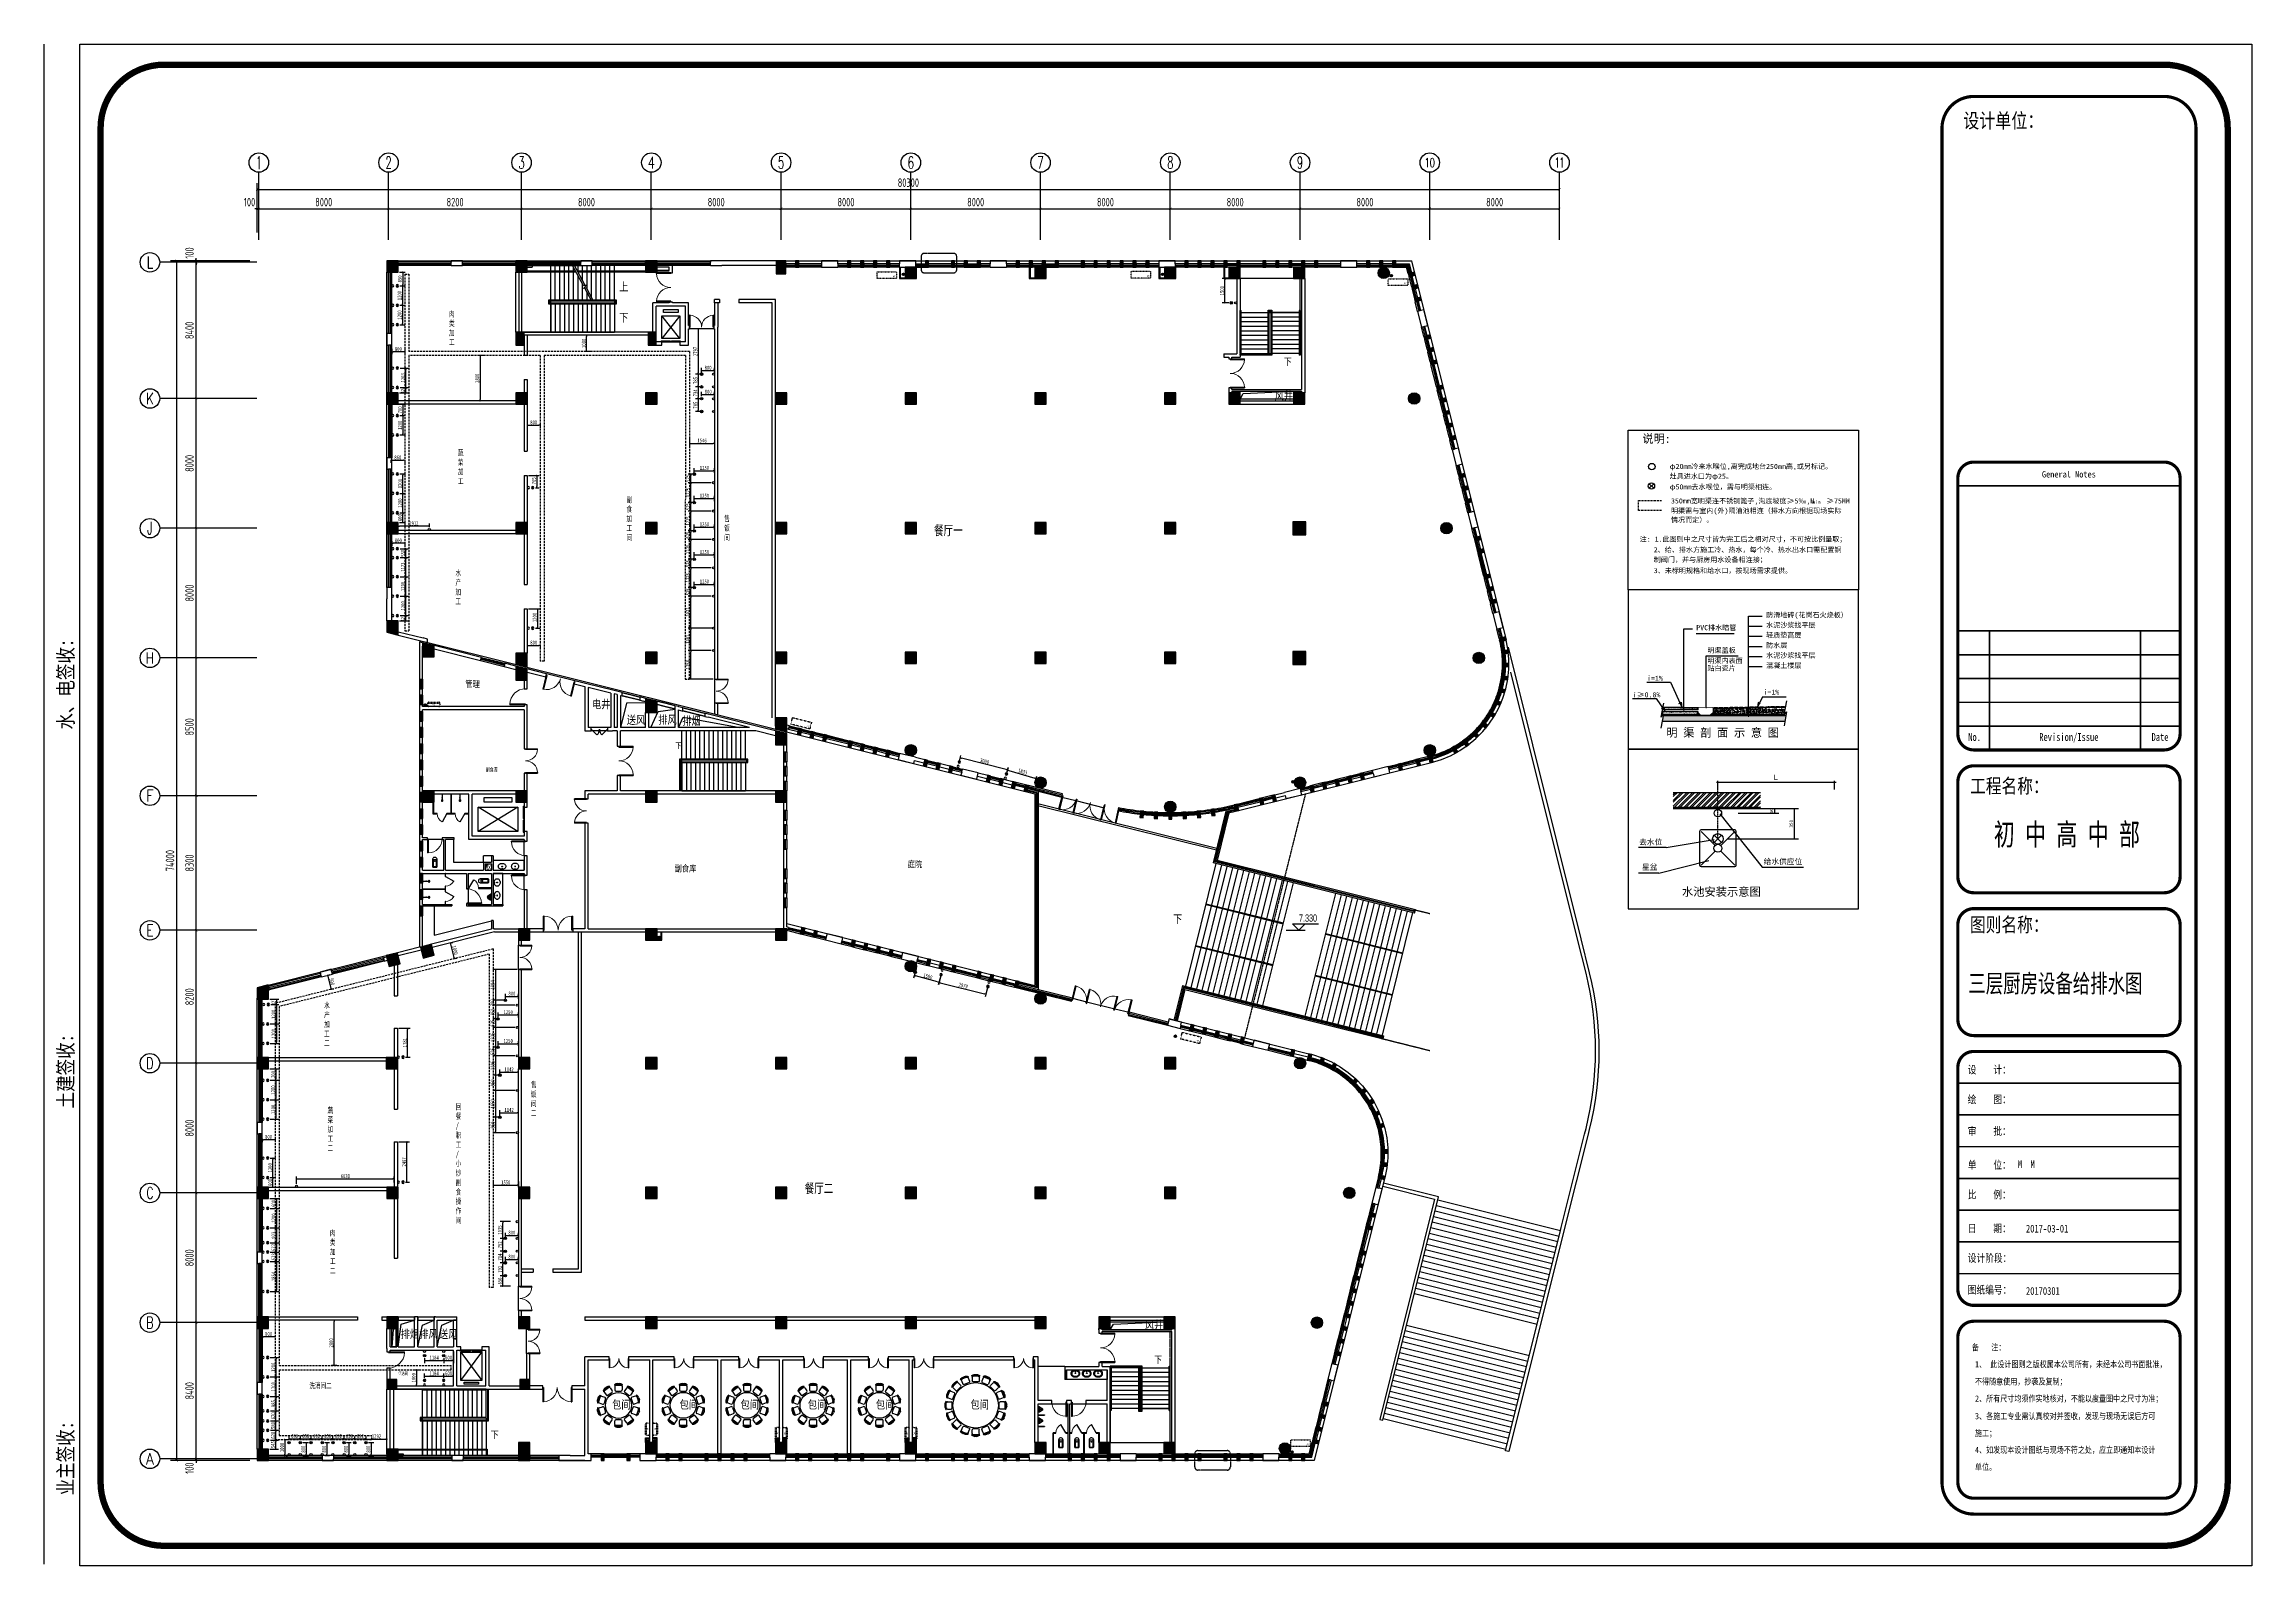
# Model space of a CAD drawing. Header units: inches. Extents: x -584 to 1446124, y -108140 to 99637.
# Drawn here: x 1309996 to 1446124, y -106676 to -12819 of the extents above; entities that cross this region are included whole.
import ezdxf
from ezdxf.enums import TextEntityAlignment as Align

# ---------------------------------------------------------------- set-up
doc = ezdxf.new("R2010")
doc.units = ezdxf.units.IN
doc.header["$MEASUREMENT"] = 0
for name, pattern in [('DASH', [0.35, 0.25, -0.1]), ('DASHED', [0.75, 0.5, -0.25]), ('HIDDEN', [0.375, 0.25, -0.125])]:
    doc.linetypes.add(name, pattern=pattern)
for name, color, linetype in [('0-空调出屋面', 41, 'Continuous'), ('0-雨水', 141, 'Continuous'), ('000外框', 7, 'Continuous'), ('AXIS', 3, 'Continuous'), ('AXIS_TEXT', 7, 'Continuous'), ('COLUMN', 6, 'Continuous'), ('CURTWALL', 4, 'Continuous'), ('DIM_ELEV', 3, 'Continuous'), ('DIM_SYMB', 3, 'Continuous'), ('EVTR', 2, 'Continuous'), ('jj', 251, 'Continuous'), ('j家具', 251, 'Continuous'), ('LATRINE', 6, 'Continuous'), ('LG', 84, 'Continuous'), ('LVTRY', 6, 'Continuous'), ('PUB_HATCH', 8, 'Continuous'), ('PUB_TEXT', 151, 'Continuous'), ('STAIR', 6, 'Continuous'), ('WALL', 7, 'Continuous'), ('WINDOW', 3, 'Continuous'), ('供排水', 4, 'Continuous'), ('外框', 7, 'Continuous'), ('电位', 1, 'Continuous'), ('空调', 205, 'Continuous')]:
    doc.layers.add(name, color=color, linetype=linetype)
doc.styles.add('122', font='', dxfattribs={"height": 180})
doc.styles.add('_TCH_AXIS', font='COMPLEX', dxfattribs={"bigfont": 'GBCBIG'})
doc.styles.add('_TCH_DIM', font='stylu.ttf')
doc.styles.add('_TCH_DIM_T3', font='TSSDENG', dxfattribs={"width": 0.64, "bigfont": 'TSSDCHN'})
doc.styles.add('COMPLEX', font='stylu.ttf')
doc.styles.add('ET', font='', dxfattribs={"height": 186})
doc.styles.add('H1', font='', dxfattribs={"height": 200})
doc.styles.add('HZ-1', font='MingLiU.ttf', dxfattribs={"width": 0.8})
doc.styles.get("Standard").update_dxf_attribs({"font": '', "width": 0.7, "height": 250})
doc.styles.add('STYLE1', font='simhei.ttf', dxfattribs={"width": 0.8})
doc.styles.add('宋体平面', font='', dxfattribs={"width": 0.8})
doc.styles.add('黑体', font='simhei.ttf', dxfattribs={"width": 0.7})
doc.styles.get('122').set_extended_font_data('NSimSun')
doc.styles.get('ET').set_extended_font_data('SimSun')
doc.styles.get('H1').set_extended_font_data('SimSun')
doc.styles.get('Standard').set_extended_font_data('NSimSun')
doc.styles.get('宋体平面').set_extended_font_data('SimSun')
doc.dimstyles.new('_TCH_ARCH&&150', dxfattribs={"dimtxt": 525, "dimasz": 150, "dimexe": 375, "dimexo": 450, "dimgap": 150, "dimtad": 1, "dimdec": 0, "dimzin": 0, "dimdsep": 46, "dimtxsty": '_TCH_DIM_T3', "dimblk": 'ARCHTICK', "dimcen": 0.09, "dimclrt": 7, "dimazin": 2, "dimtfac": 1, "dimtdec": 0, "dimtix": 1, "dimtmove": 2, "dimatfit": 3, "dimfxl": 0, "dimtolj": 1, "dimtzin": 0, "dimarcsym": 0})
doc.dimstyles.new('ISO-25', dxfattribs={"dimscale": 60, "dimtxt": 5, "dimasz": 2.5, "dimexe": 1.25, "dimexo": 3, "dimtad": 1, "dimdec": 0, "dimtxsty": 'Standard', "dimblk": 'ARCHTICK', "dimcen": 2.5, "dimadec": 0, "dimazin": 0, "dimtfac": 1, "dimtdec": 0, "dimtmove": 0, "dimatfit": 3, "dimfxl": 0, "dimarcsym": 0})
doc.dimstyles.new('电路', dxfattribs={"dimscale": 80, "dimtxt": 2.5, "dimasz": 1, "dimexe": 2, "dimexo": 1, "dimtad": 1, "dimdec": 0, "dimtxsty": 'Standard', "dimblk": 'DOT', "dimcen": 1, "dimclrd": 6, "dimclre": 6, "dimclrt": 6, "dimadec": 0, "dimazin": 0, "dimtfac": 1, "dimtdec": 0, "dimtmove": 0, "dimatfit": 3, "dimfxl": 0, "dimarcsym": 0})

# ---------------------------------------------------------------- blocks, each defined once
blk = doc.blocks.new('A$C277054B3')
for p, q in [((158, 0), (-158, 0)), ((230, -360), (-230, -360)), ((-225, -292), (-225, -68)), ((-50, -460), (50, -460)), ((225, -292), (225, -68))]:
    blk.add_line(p, q)
for centre, radius, start, end in [((-158, -68), 67.5, 90, 180), ((158, -68), 67.5, 0, 90), ((-239, -376), 10, 157.33001, 229.27346), ((-230, -380), 20, 90, 157.33001), ((-40, -145), 316, 229.27346, 268.23486), ((0, 2318), 2713, 264.8023, 275.1977), ((-158, -292), 67.5, 180, 270), ((40, -145), 316, 271.76514, 310.72654), ((158, -292), 67.5, 270, 0), ((230, -380), 20, 22.66999, 90), ((239, -376), 10, 310.72654, 22.66999)]:
    blk.add_arc(centre, radius, start, end)
blk = doc.blocks.new('A$C0EE979EF')
blk.add_circle((0, 0), 1400)
for p, rotation in [((-1025, 1025), 225.0000000000002), ((555, 1340), 157.5), ((555, 1340), 157.5), ((-1450, 0), 270), ((-1340, 555), 247.5000000000008), ((-1340, 555), 247.5000000000008), ((-1340, -555), 292.4999999999992), ((-1025, -1025), 314.9999999999998), ((555, -1340), 22.5)]:
    blk.add_blockref('A$C277054B3', p, dxfattribs=dict(rotation=rotation))
for p, xscale, rotation in [((-555, 1340), -0.9999999999999999, 202.5), ((-555, 1340), -0.9999999999999999, 202.5), ((0, 1450), -1, 180), ((1025, 1025), -1, 134.9999999999998), ((1340, 555), -1, 112.4999999999992), ((1450, 0), -1, 90), ((-555, -1340), -1, 337.4999999999999), ((1025, -1025), -1, 45.00000000000025), ((1340, -555), -1, 67.50000000000081)]:
    blk.add_blockref('A$C277054B3', p, dxfattribs=dict(xscale=xscale, rotation=rotation))
blk.add_blockref('A$C277054B3', (0, -1450))
blk = doc.blocks.new('A$C5A554F34')
at = {"layer": 'jj'}
blk.add_blockref('A$C0EE979EF', (0, 0), dxfattribs=at)
blk = doc.blocks.new('$plan$00000283')
for p, q in [((-1262, 462), (-1293, 368)), ((-1111, 603), (-1253, 165)), ((-1188, 149), (-974, 80)), ((-1048, 577), (-834, 508)), ((-917, 870), (-545, 1141)), ((-791, 423), (-888, 123)), ((-873, 819), (-741, 637)), ((-830, 1057), (-749, 1116)), ((-646, 622), (-392, 807)), ((-509, 1083), (-377, 901)), ((-230, 1243), (230, 1243)), ((-225, 1176), (-225, 951)), ((-158, 883), (158, 883)), ((-50, 1343), (50, 1343)), ((225, 1176), (225, 951)), ((509, 1083), (377, 901)), ((392, 807), (646, 622)), ((545, 1141), (917, 870)), ((873, 819), (741, 637)), ((749, 1116), (830, 1057)), ((791, 423), (888, 123)), ((1048, 577), (834, 508)), ((1188, 149), (974, 80)), ((1111, 603), (1253, 165)), ((1262, 462), (1293, 368)), ((-1293, -368), (-1262, -462)), ((-1253, -165), (-1111, -603)), ((-1188, -149), (-974, -80)), ((-1048, -577), (-834, -508)), ((-545, -1141), (-917, -870)), ((-888, -123), (-791, -423)), ((-873, -819), (-741, -637)), ((-749, -1116), (-830, -1057)), ((-392, -807), (-646, -622)), ((-509, -1083), (-377, -901)), ((230, -1243), (-230, -1243)), ((-225, -1176), (-225, -951)), ((158, -883), (-158, -883)), ((-50, -1343), (50, -1343)), ((225, -1176), (225, -951)), ((509, -1083), (377, -901)), ((646, -622), (392, -807)), ((917, -870), (545, -1141)), ((873, -819), (741, -637)), ((830, -1057), (749, -1116)), ((888, -123), (791, -423)), ((1048, -577), (834, -508)), ((1188, -149), (974, -80)), ((1253, -165), (1111, -603)), ((1293, -368), (1262, -462))]:
    blk.add_line(p, q)
blk.add_circle((0, 0), 800)
for centre, radius, start, end in [((-990, 280), 316, 163.76514, 202.72654), ((1365, -443), 2713, 156.8023, 167.1977), ((-1271, 162), 10, 202.72654, 274.66999), ((-1272, 172), 20, 274.66999, 342), ((-965, 355), 316, 121.27346, 160.23486), ((-1167, 213), 67.5, 162, 252), ((-1069, 513), 67.5, 72, 162), ((-1124, 617), 10, 49.33001, 121.27346), ((-1130, 609), 20, 342, 49.33001), ((-953, 144), 67.5, 252, 342), ((-934, 878), 10, 166.72654, 238.66999), ((843, -1161), 2713, 120.8023, 131.1977), ((-636, 808), 316, 127.76514, 166.72654), ((-928, 887), 20, 238.66999, 306), ((-818, 858), 67.5, 126, 216), ((-855, 444), 67.5, 342, 72), ((-572, 855), 316, 85.27346, 124.23486), ((-686, 676), 67.5, 216, 306), ((-564, 1044), 67.5, 36, 126), ((-547, 1159), 10, 13.33001, 85.27346), ((-556, 1157), 20, 306, 13.33001), ((-431, 862), 67.5, 306, 36), ((-239, 1259), 10, 130.72654, 202.66999), ((-230, 1263), 20, 202.66999, 270), ((-40, 1028), 316, 91.76514, 130.72654), ((0, -1435), 2713, 84.8023, 95.1977), ((-158, 1176), 67.5, 90, 180), ((-158, 951), 67.5, 180, 270), ((40, 1028), 316, 49.27346, 88.23486), ((158, 1176), 67.5, 0, 90), ((158, 951), 67.5, 270, 0), ((230, 1263), 20, 270, 337.33001), ((239, 1259), 10, 337.33001, 49.27346), ((431, 862), 67.5, 144, 234), ((564, 1044), 67.5, 54, 144), ((556, 1157), 20, 166.66999, 234), ((547, 1159), 10, 94.72654, 166.66999), ((572, 855), 316, 55.76514, 94.72654), ((-843, -1161), 2713, 48.8023, 59.1977), ((686, 676), 67.5, 234, 324), ((855, 444), 67.5, 108, 198), ((636, 808), 316, 13.27346, 52.23486), ((818, 858), 67.5, 324, 54), ((953, 144), 67.5, 198, 288), ((928, 887), 20, 234, 301.33001), ((934, 878), 10, 301.33001, 13.27346), ((1069, 513), 67.5, 18, 108), ((1130, 609), 20, 130.66999, 198), ((1124, 617), 10, 58.72654, 130.66999), ((965, 355), 316, 19.76514, 58.72654), ((-1365, -443), 2713, 12.8023, 23.1977), ((1167, 213), 67.5, 288, 18), ((1272, 172), 20, 198, 265.33001), ((1271, 162), 10, 265.33001, 337.27346), ((990, 280), 316, 337.27346, 16.23486), ((-990, -280), 316, 157.27346, 196.23486), ((-1271, -162), 10, 85.33001, 157.27346), ((1365, 443), 2713, 192.8023, 203.1977), ((-1272, -172), 20, 18, 85.33001), ((-965, -355), 316, 199.76514, 238.72654), ((-1167, -213), 67.5, 108, 198), ((-1069, -513), 67.5, 198, 288), ((-1124, -617), 10, 238.72654, 310.66999), ((-1130, -609), 20, 310.66999, 18), ((-953, -144), 67.5, 18, 108), ((-934, -878), 10, 121.33001, 193.27346), ((-636, -808), 316, 193.27346, 232.23486), ((843, 1161), 2713, 228.8023, 239.1977), ((-928, -887), 20, 54, 121.33001), ((-818, -858), 67.5, 144, 234), ((-855, -444), 67.5, 288, 18), ((-572, -855), 316, 235.76514, 274.72654), ((-686, -676), 67.5, 54, 144), ((-564, -1044), 67.5, 234, 324), ((-547, -1159), 10, 274.72654, 346.66999), ((-556, -1157), 20, 346.66999, 54), ((-431, -862), 67.5, 324, 54), ((-239, -1259), 10, 157.33001, 229.27346), ((-230, -1263), 20, 90, 157.33001), ((-40, -1028), 316, 229.27346, 268.23486), ((0, 1435), 2713, 264.8023, 275.1977), ((-158, -951), 67.5, 90, 180), ((-158, -1176), 67.5, 180, 270), ((40, -1028), 316, 271.76514, 310.72654), ((158, -951), 67.5, 0, 90), ((158, -1176), 67.5, 270, 0), ((230, -1263), 20, 22.66999, 90), ((239, -1259), 10, 310.72654, 22.66999), ((431, -862), 67.5, 126, 216), ((564, -1044), 67.5, 216, 306), ((556, -1157), 20, 126, 193.33001), ((547, -1159), 10, 193.33001, 265.27346), ((-843, 1161), 2713, 300.8023, 311.1977), ((572, -855), 316, 265.27346, 304.23486), ((686, -676), 67.5, 36, 126), ((855, -444), 67.5, 162, 252), ((636, -808), 316, 307.76514, 346.72654), ((818, -858), 67.5, 306, 36), ((953, -144), 67.5, 72, 162), ((928, -887), 20, 58.66999, 126), ((934, -878), 10, 346.72654, 58.66999), ((1069, -513), 67.5, 252, 342), ((1130, -609), 20, 162, 229.33001), ((1124, -617), 10, 229.33001, 301.27346), ((-1365, 443), 2713, 336.8023, 347.1977), ((965, -355), 316, 301.27346, 340.23486), ((1167, -213), 67.5, 342, 72), ((1272, -172), 20, 94.66999, 162), ((1271, -162), 10, 22.72654, 94.66999), ((990, -280), 316, 343.76514, 22.72654)]:
    blk.add_arc(centre, radius, start, end)
blk = doc.blocks.new('vhjkghkghkl')
at = {"layer": '空调', "linetype": 'DASH', "ltscale": 0.3}
blk.add_lwpolyline([(134071, 540199), (134071, 539779), (132871, 539779), (132871, 540199), (134071, 540199)], close=True, dxfattribs=at)
at = {"layer": '空调', "linetype": 'DASH', "ltscale": 0.3, "style": 'HZ-1'}
blk.add_text('AC', height=100, dxfattribs=at).set_placement((133846, 539867))
blk = doc.blocks.new('fgjhgjghkgk')
at = {"layer": '空调', "linetype": 'DASH', "ltscale": 0.3}
for p, q in [((124108, 467971), (124108, 468601)), ((124168, 468661), (124320, 468661)), ((124320, 468661), (124320, 467911)), ((124380, 468601), (124380, 467971)), ((124320, 467911), (124168, 467911))]:
    blk.add_line(p, q, dxfattribs=at)
for centre, start, end in [((124168, 468601), 90, 180), ((124320, 468601), 0, 90), ((124168, 467971), 180, 270), ((124320, 467971), 270, 0)]:
    blk.add_arc(centre, 60, start, end, dxfattribs=at)
at = {"layer": '空调', "linetype": 'DASH', "ltscale": 0.3, "style": 'HZ-1', "text_generation_flag": 4}
blk.add_text('AC', height=100, rotation=270, dxfattribs=at).set_placement((124287, 468364))
blk = doc.blocks.new('_ArchTick')
at = {"color": 0, "linetype": 'ByBlock', "const_width": 0.15}
blk.add_lwpolyline([(-0.5, -0.5), (0.5, 0.5)], dxfattribs=at)
blk = doc.blocks.new('*D483')
at = {"layer": 'AXIS', "color": 0, "lineweight": -2, "transparency": 16777216}
for p, q in [((1322670, -100076), (1318995, -100076)), ((1322670, -100176), (1318995, -100176)), ((1319370, -100076), (1319370, -99926)), ((1319370, -100176), (1319370, -100076)), ((1319370, -100176), (1319370, -100326))]:
    blk.add_line(p, q, dxfattribs=at)
at = {"layer": 'Defpoints', "color": 0, "transparency": 16777216}
for p in [(1319370, -100076), (1323120, -100076), (1323120, -100176)]:
    blk.add_point(p, dxfattribs=at)
at = {"layer": 'AXIS', "color": 0, "lineweight": -2, "transparency": 16777216, "xscale": 150, "yscale": 150, "zscale": 150}
for p, rotation in [((1319370, -100076), 270), ((1319370, -100176), 90)]:
    blk.add_blockref('_ArchTick', p, dxfattribs=dict(at, rotation=rotation))
at = {"layer": 'AXIS', "color": 7, "transparency": 16777216, "insert": (1318957, -100649), "char_height": 525, "attachment_point": 5, "rotation": 90, "style": '_TCH_DIM_T3'}
blk.add_mtext('\\A1;100', dxfattribs=at)
blk = doc.blocks.new('*D484')
at = {"layer": 'AXIS', "color": 0, "lineweight": -2, "transparency": 16777216}
for p, q in [((1322670, -91676), (1318995, -91676)), ((1319370, -100076), (1319370, -91676)), ((1322670, -100076), (1318995, -100076))]:
    blk.add_line(p, q, dxfattribs=at)
at = {"layer": 'Defpoints', "color": 0, "transparency": 16777216}
for p in [(1319370, -91676), (1323120, -91676), (1323120, -100076)]:
    blk.add_point(p, dxfattribs=at)
at = {"layer": 'AXIS', "color": 0, "lineweight": -2, "transparency": 16777216, "xscale": 150, "yscale": 150, "zscale": 150}
for p, rotation in [((1319370, -91676), 90), ((1319370, -100076), 270)]:
    blk.add_blockref('_ArchTick', p, dxfattribs=dict(at, rotation=rotation))
at = {"layer": 'AXIS', "color": 7, "transparency": 16777216, "insert": (1318957, -95876), "char_height": 525, "attachment_point": 5, "rotation": 90, "style": '_TCH_DIM_T3'}
blk.add_mtext('\\A1;8400', dxfattribs=at)
blk = doc.blocks.new('*D485')
at = {"layer": 'AXIS', "color": 0, "lineweight": -2, "transparency": 16777216}
for p, q in [((1322670, -83676), (1318995, -83676)), ((1319370, -91676), (1319370, -83676)), ((1322670, -91676), (1318995, -91676))]:
    blk.add_line(p, q, dxfattribs=at)
at = {"layer": 'Defpoints', "color": 0, "transparency": 16777216}
for p in [(1319370, -83676), (1323120, -83676), (1323120, -91676)]:
    blk.add_point(p, dxfattribs=at)
at = {"layer": 'AXIS', "color": 0, "lineweight": -2, "transparency": 16777216, "xscale": 150, "yscale": 150, "zscale": 150}
for p, rotation in [((1319370, -83676), 90), ((1319370, -91676), 270)]:
    blk.add_blockref('_ArchTick', p, dxfattribs=dict(at, rotation=rotation))
at = {"layer": 'AXIS', "color": 7, "transparency": 16777216, "insert": (1318957, -87676), "char_height": 525, "attachment_point": 5, "rotation": 90, "style": '_TCH_DIM_T3'}
blk.add_mtext('\\A1;8000', dxfattribs=at)
blk = doc.blocks.new('*D486')
at = {"layer": 'AXIS', "color": 0, "lineweight": -2, "transparency": 16777216}
for p, q in [((1322670, -75676), (1318995, -75676)), ((1319370, -83676), (1319370, -75676)), ((1322670, -83676), (1318995, -83676))]:
    blk.add_line(p, q, dxfattribs=at)
at = {"layer": 'Defpoints', "color": 0, "transparency": 16777216}
for p in [(1319370, -75676), (1323120, -75676), (1323120, -83676)]:
    blk.add_point(p, dxfattribs=at)
at = {"layer": 'AXIS', "color": 0, "lineweight": -2, "transparency": 16777216, "xscale": 150, "yscale": 150, "zscale": 150}
for p, rotation in [((1319370, -75676), 90), ((1319370, -83676), 270)]:
    blk.add_blockref('_ArchTick', p, dxfattribs=dict(at, rotation=rotation))
at = {"layer": 'AXIS', "color": 7, "transparency": 16777216, "insert": (1318957, -79676), "char_height": 525, "attachment_point": 5, "rotation": 90, "style": '_TCH_DIM_T3'}
blk.add_mtext('\\A1;8000', dxfattribs=at)
blk = doc.blocks.new('*D487')
at = {"layer": 'AXIS', "color": 0, "lineweight": -2, "transparency": 16777216}
for p, q in [((1322670, -67476), (1318995, -67476)), ((1319370, -75676), (1319370, -67476)), ((1322670, -75676), (1318995, -75676))]:
    blk.add_line(p, q, dxfattribs=at)
at = {"layer": 'Defpoints', "color": 0, "transparency": 16777216}
for p in [(1319370, -67476), (1323120, -67476), (1323120, -75676)]:
    blk.add_point(p, dxfattribs=at)
at = {"layer": 'AXIS', "color": 0, "lineweight": -2, "transparency": 16777216, "xscale": 150, "yscale": 150, "zscale": 150}
for p, rotation in [((1319370, -67476), 90), ((1319370, -75676), 270)]:
    blk.add_blockref('_ArchTick', p, dxfattribs=dict(at, rotation=rotation))
at = {"layer": 'AXIS', "color": 7, "transparency": 16777216, "insert": (1318957, -71576), "char_height": 525, "attachment_point": 5, "rotation": 90, "style": '_TCH_DIM_T3'}
blk.add_mtext('\\A1;8200', dxfattribs=at)
blk = doc.blocks.new('*D488')
at = {"layer": 'AXIS', "color": 0, "lineweight": -2, "transparency": 16777216}
for p, q in [((1322670, -59176), (1318995, -59176)), ((1319370, -67476), (1319370, -59176)), ((1322670, -67476), (1318995, -67476))]:
    blk.add_line(p, q, dxfattribs=at)
at = {"layer": 'Defpoints', "color": 0, "transparency": 16777216}
for p in [(1319370, -59176), (1323120, -59176), (1323120, -67476)]:
    blk.add_point(p, dxfattribs=at)
at = {"layer": 'AXIS', "color": 0, "lineweight": -2, "transparency": 16777216, "xscale": 150, "yscale": 150, "zscale": 150}
for p, rotation in [((1319370, -59176), 90), ((1319370, -67476), 270)]:
    blk.add_blockref('_ArchTick', p, dxfattribs=dict(at, rotation=rotation))
at = {"layer": 'AXIS', "color": 7, "transparency": 16777216, "insert": (1318957, -63326), "char_height": 525, "attachment_point": 5, "rotation": 90, "style": '_TCH_DIM_T3'}
blk.add_mtext('\\A1;8300', dxfattribs=at)
blk = doc.blocks.new('*D489')
at = {"layer": 'AXIS', "color": 0, "lineweight": -2, "transparency": 16777216}
for p, q in [((1322670, -50676), (1318995, -50676)), ((1319370, -59176), (1319370, -50676)), ((1322670, -59176), (1318995, -59176))]:
    blk.add_line(p, q, dxfattribs=at)
at = {"layer": 'Defpoints', "color": 0, "transparency": 16777216}
for p in [(1319370, -50676), (1323120, -50676), (1323120, -59176)]:
    blk.add_point(p, dxfattribs=at)
at = {"layer": 'AXIS', "color": 0, "lineweight": -2, "transparency": 16777216, "xscale": 150, "yscale": 150, "zscale": 150}
for p, rotation in [((1319370, -50676), 90), ((1319370, -59176), 270)]:
    blk.add_blockref('_ArchTick', p, dxfattribs=dict(at, rotation=rotation))
at = {"layer": 'AXIS', "color": 7, "transparency": 16777216, "insert": (1318957, -54926), "char_height": 525, "attachment_point": 5, "rotation": 90, "style": '_TCH_DIM_T3'}
blk.add_mtext('\\A1;8500', dxfattribs=at)
blk = doc.blocks.new('*D490')
at = {"layer": 'AXIS', "color": 0, "lineweight": -2, "transparency": 16777216}
for p, q in [((1322670, -42676), (1318995, -42676)), ((1319370, -50676), (1319370, -42676)), ((1322670, -50676), (1318995, -50676))]:
    blk.add_line(p, q, dxfattribs=at)
at = {"layer": 'Defpoints', "color": 0, "transparency": 16777216}
for p in [(1319370, -42676), (1323120, -42676), (1323120, -50676)]:
    blk.add_point(p, dxfattribs=at)
at = {"layer": 'AXIS', "color": 0, "lineweight": -2, "transparency": 16777216, "xscale": 150, "yscale": 150, "zscale": 150}
for p, rotation in [((1319370, -42676), 90), ((1319370, -50676), 270)]:
    blk.add_blockref('_ArchTick', p, dxfattribs=dict(at, rotation=rotation))
at = {"layer": 'AXIS', "color": 7, "transparency": 16777216, "insert": (1318957, -46676), "char_height": 525, "attachment_point": 5, "rotation": 90, "style": '_TCH_DIM_T3'}
blk.add_mtext('\\A1;8000', dxfattribs=at)
blk = doc.blocks.new('*D491')
at = {"layer": 'AXIS', "color": 0, "lineweight": -2, "transparency": 16777216}
for p, q in [((1322670, -34676), (1318995, -34676)), ((1319370, -42676), (1319370, -34676)), ((1322670, -42676), (1318995, -42676))]:
    blk.add_line(p, q, dxfattribs=at)
at = {"layer": 'Defpoints', "color": 0, "transparency": 16777216}
for p in [(1319370, -34676), (1323120, -34676), (1323120, -42676)]:
    blk.add_point(p, dxfattribs=at)
at = {"layer": 'AXIS', "color": 0, "lineweight": -2, "transparency": 16777216, "xscale": 150, "yscale": 150, "zscale": 150}
for p, rotation in [((1319370, -34676), 90), ((1319370, -42676), 270)]:
    blk.add_blockref('_ArchTick', p, dxfattribs=dict(at, rotation=rotation))
at = {"layer": 'AXIS', "color": 7, "transparency": 16777216, "insert": (1318957, -38676), "char_height": 525, "attachment_point": 5, "rotation": 90, "style": '_TCH_DIM_T3'}
blk.add_mtext('\\A1;8000', dxfattribs=at)
blk = doc.blocks.new('*D492')
at = {"layer": 'AXIS', "color": 0, "lineweight": -2, "transparency": 16777216}
for p, q in [((1322670, -26276), (1318995, -26276)), ((1319370, -34676), (1319370, -26276)), ((1322670, -34676), (1318995, -34676))]:
    blk.add_line(p, q, dxfattribs=at)
at = {"layer": 'Defpoints', "color": 0, "transparency": 16777216}
for p in [(1319370, -26276), (1323120, -26276), (1323120, -34676)]:
    blk.add_point(p, dxfattribs=at)
at = {"layer": 'AXIS', "color": 0, "lineweight": -2, "transparency": 16777216, "xscale": 150, "yscale": 150, "zscale": 150}
for p, rotation in [((1319370, -26276), 90), ((1319370, -34676), 270)]:
    blk.add_blockref('_ArchTick', p, dxfattribs=dict(at, rotation=rotation))
at = {"layer": 'AXIS', "color": 7, "transparency": 16777216, "insert": (1318957, -30476), "char_height": 525, "attachment_point": 5, "rotation": 90, "style": '_TCH_DIM_T3'}
blk.add_mtext('\\A1;8400', dxfattribs=at)
blk = doc.blocks.new('*D493')
at = {"layer": 'AXIS', "color": 0, "lineweight": -2, "transparency": 16777216}
for p, q in [((1322670, -26176), (1318995, -26176)), ((1322670, -26276), (1318995, -26276)), ((1319370, -26176), (1319370, -26026)), ((1319370, -26276), (1319370, -26176)), ((1319370, -26276), (1319370, -26426))]:
    blk.add_line(p, q, dxfattribs=at)
at = {"layer": 'Defpoints', "color": 0, "transparency": 16777216}
for p in [(1319370, -26176), (1323120, -26176), (1323120, -26276)]:
    blk.add_point(p, dxfattribs=at)
at = {"layer": 'AXIS', "color": 0, "lineweight": -2, "transparency": 16777216, "xscale": 150, "yscale": 150, "zscale": 150}
for p, rotation in [((1319370, -26176), 270), ((1319370, -26276), 90)]:
    blk.add_blockref('_ArchTick', p, dxfattribs=dict(at, rotation=rotation))
at = {"layer": 'AXIS', "color": 7, "transparency": 16777216, "insert": (1318957, -25703), "char_height": 525, "attachment_point": 5, "rotation": 90, "style": '_TCH_DIM_T3'}
blk.add_mtext('\\A1;100', dxfattribs=at)
blk = doc.blocks.new('*D494')
at = {"layer": 'AXIS', "color": 0, "lineweight": -2, "transparency": 16777216}
for p, q in [((1322670, -26176), (1317795, -26176)), ((1318170, -100176), (1318170, -26176)), ((1322670, -100176), (1317795, -100176))]:
    blk.add_line(p, q, dxfattribs=at)
at = {"layer": 'Defpoints', "color": 0, "transparency": 16777216}
for p in [(1318170, -26176), (1323120, -26176), (1323120, -100176)]:
    blk.add_point(p, dxfattribs=at)
at = {"layer": 'AXIS', "color": 0, "lineweight": -2, "transparency": 16777216, "xscale": 150, "yscale": 150, "zscale": 150}
for p, rotation in [((1318170, -26176), 90), ((1318170, -100176), 270)]:
    blk.add_blockref('_ArchTick', p, dxfattribs=dict(at, rotation=rotation))
at = {"layer": 'AXIS', "color": 7, "transparency": 16777216, "insert": (1317757, -63176), "char_height": 525, "attachment_point": 5, "rotation": 90, "style": '_TCH_DIM_T3'}
blk.add_mtext('\\A1;74000', dxfattribs=at)
blk = doc.blocks.new('*D495')
at = {"layer": 'AXIS', "color": 0, "lineweight": -2, "transparency": 16777216}
for p, q in [((1323134, -22975), (1322984, -22975)), ((1323134, -24429), (1323134, -22600)), ((1323134, -22975), (1323234, -22975)), ((1323234, -24429), (1323234, -22600)), ((1323234, -22975), (1323384, -22975))]:
    blk.add_line(p, q, dxfattribs=at)
at = {"layer": 'Defpoints', "color": 0, "transparency": 16777216}
for p in [(1323234, -22975), (1323134, -24879), (1323234, -24879)]:
    blk.add_point(p, dxfattribs=at)
at = {"layer": 'AXIS', "color": 0, "lineweight": -2, "transparency": 16777216, "xscale": 150, "yscale": 150, "zscale": 150}
blk.add_blockref('_ArchTick', (1323134, -22975), dxfattribs=at)
at = {"layer": 'AXIS', "color": 0, "lineweight": -2, "transparency": 16777216, "xscale": 150, "yscale": 150, "zscale": 150, "rotation": 180}
blk.add_blockref('_ArchTick', (1323234, -22975), dxfattribs=at)
at = {"layer": 'AXIS', "color": 7, "transparency": 16777216, "insert": (1322661, -22562), "char_height": 525, "attachment_point": 5, "style": '_TCH_DIM_T3'}
blk.add_mtext('\\A1;100', dxfattribs=at)
blk = doc.blocks.new('*D496')
at = {"layer": 'AXIS', "color": 0, "lineweight": -2, "transparency": 16777216}
for p, q in [((1323234, -24429), (1323234, -22600)), ((1323234, -22975), (1331234, -22975)), ((1331234, -24429), (1331234, -22600))]:
    blk.add_line(p, q, dxfattribs=at)
at = {"layer": 'Defpoints', "color": 0, "transparency": 16777216}
for p in [(1331234, -22975), (1323234, -24879), (1331234, -24879)]:
    blk.add_point(p, dxfattribs=at)
at = {"layer": 'AXIS', "color": 0, "lineweight": -2, "transparency": 16777216, "xscale": 150, "yscale": 150, "zscale": 150, "rotation": 180}
blk.add_blockref('_ArchTick', (1323234, -22975), dxfattribs=at)
at = {"layer": 'AXIS', "color": 0, "lineweight": -2, "transparency": 16777216, "xscale": 150, "yscale": 150, "zscale": 150}
blk.add_blockref('_ArchTick', (1331234, -22975), dxfattribs=at)
at = {"layer": 'AXIS', "color": 7, "transparency": 16777216, "insert": (1327234, -22562), "char_height": 525, "attachment_point": 5, "style": '_TCH_DIM_T3'}
blk.add_mtext('\\A1;8000', dxfattribs=at)
blk = doc.blocks.new('*D497')
at = {"layer": 'AXIS', "color": 0, "lineweight": -2, "transparency": 16777216}
for p, q in [((1331234, -24429), (1331234, -22600)), ((1331234, -22975), (1339434, -22975)), ((1339434, -24429), (1339434, -22600))]:
    blk.add_line(p, q, dxfattribs=at)
at = {"layer": 'Defpoints', "color": 0, "transparency": 16777216}
for p in [(1339434, -22975), (1331234, -24879), (1339434, -24879)]:
    blk.add_point(p, dxfattribs=at)
at = {"layer": 'AXIS', "color": 0, "lineweight": -2, "transparency": 16777216, "xscale": 150, "yscale": 150, "zscale": 150, "rotation": 180}
blk.add_blockref('_ArchTick', (1331234, -22975), dxfattribs=at)
at = {"layer": 'AXIS', "color": 0, "lineweight": -2, "transparency": 16777216, "xscale": 150, "yscale": 150, "zscale": 150}
blk.add_blockref('_ArchTick', (1339434, -22975), dxfattribs=at)
at = {"layer": 'AXIS', "color": 7, "transparency": 16777216, "insert": (1335334, -22562), "char_height": 525, "attachment_point": 5, "style": '_TCH_DIM_T3'}
blk.add_mtext('\\A1;8200', dxfattribs=at)
blk = doc.blocks.new('*D498')
at = {"layer": 'AXIS', "color": 0, "lineweight": -2, "transparency": 16777216}
for p, q in [((1339434, -24429), (1339434, -22600)), ((1339434, -22975), (1347434, -22975)), ((1347434, -24429), (1347434, -22600))]:
    blk.add_line(p, q, dxfattribs=at)
at = {"layer": 'Defpoints', "color": 0, "transparency": 16777216}
for p in [(1347434, -22975), (1339434, -24879), (1347434, -24879)]:
    blk.add_point(p, dxfattribs=at)
at = {"layer": 'AXIS', "color": 0, "lineweight": -2, "transparency": 16777216, "xscale": 150, "yscale": 150, "zscale": 150, "rotation": 180}
blk.add_blockref('_ArchTick', (1339434, -22975), dxfattribs=at)
at = {"layer": 'AXIS', "color": 0, "lineweight": -2, "transparency": 16777216, "xscale": 150, "yscale": 150, "zscale": 150}
blk.add_blockref('_ArchTick', (1347434, -22975), dxfattribs=at)
at = {"layer": 'AXIS', "color": 7, "transparency": 16777216, "insert": (1343434, -22562), "char_height": 525, "attachment_point": 5, "style": '_TCH_DIM_T3'}
blk.add_mtext('\\A1;8000', dxfattribs=at)
blk = doc.blocks.new('*D499')
at = {"layer": 'AXIS', "color": 0, "lineweight": -2, "transparency": 16777216}
for p, q in [((1347434, -24429), (1347434, -22600)), ((1347434, -22975), (1355434, -22975)), ((1355434, -24429), (1355434, -22600))]:
    blk.add_line(p, q, dxfattribs=at)
at = {"layer": 'Defpoints', "color": 0, "transparency": 16777216}
for p in [(1355434, -22975), (1347434, -24879), (1355434, -24879)]:
    blk.add_point(p, dxfattribs=at)
at = {"layer": 'AXIS', "color": 0, "lineweight": -2, "transparency": 16777216, "xscale": 150, "yscale": 150, "zscale": 150, "rotation": 180}
blk.add_blockref('_ArchTick', (1347434, -22975), dxfattribs=at)
at = {"layer": 'AXIS', "color": 0, "lineweight": -2, "transparency": 16777216, "xscale": 150, "yscale": 150, "zscale": 150}
blk.add_blockref('_ArchTick', (1355434, -22975), dxfattribs=at)
at = {"layer": 'AXIS', "color": 7, "transparency": 16777216, "insert": (1351434, -22562), "char_height": 525, "attachment_point": 5, "style": '_TCH_DIM_T3'}
blk.add_mtext('\\A1;8000', dxfattribs=at)
blk = doc.blocks.new('*D500')
at = {"layer": 'AXIS', "color": 0, "lineweight": -2, "transparency": 16777216}
for p, q in [((1355434, -24429), (1355434, -22600)), ((1355434, -22975), (1363434, -22975)), ((1363434, -24429), (1363434, -22600))]:
    blk.add_line(p, q, dxfattribs=at)
at = {"layer": 'Defpoints', "color": 0, "transparency": 16777216}
for p in [(1363434, -22975), (1355434, -24879), (1363434, -24879)]:
    blk.add_point(p, dxfattribs=at)
at = {"layer": 'AXIS', "color": 0, "lineweight": -2, "transparency": 16777216, "xscale": 150, "yscale": 150, "zscale": 150, "rotation": 180}
blk.add_blockref('_ArchTick', (1355434, -22975), dxfattribs=at)
at = {"layer": 'AXIS', "color": 0, "lineweight": -2, "transparency": 16777216, "xscale": 150, "yscale": 150, "zscale": 150}
blk.add_blockref('_ArchTick', (1363434, -22975), dxfattribs=at)
at = {"layer": 'AXIS', "color": 7, "transparency": 16777216, "insert": (1359434, -22562), "char_height": 525, "attachment_point": 5, "style": '_TCH_DIM_T3'}
blk.add_mtext('\\A1;8000', dxfattribs=at)
blk = doc.blocks.new('*D501')
at = {"layer": 'AXIS', "color": 0, "lineweight": -2, "transparency": 16777216}
for p, q in [((1363434, -24429), (1363434, -22600)), ((1363434, -22975), (1371434, -22975)), ((1371434, -24429), (1371434, -22600))]:
    blk.add_line(p, q, dxfattribs=at)
at = {"layer": 'Defpoints', "color": 0, "transparency": 16777216}
for p in [(1371434, -22975), (1363434, -24879), (1371434, -24879)]:
    blk.add_point(p, dxfattribs=at)
at = {"layer": 'AXIS', "color": 0, "lineweight": -2, "transparency": 16777216, "xscale": 150, "yscale": 150, "zscale": 150, "rotation": 180}
blk.add_blockref('_ArchTick', (1363434, -22975), dxfattribs=at)
at = {"layer": 'AXIS', "color": 0, "lineweight": -2, "transparency": 16777216, "xscale": 150, "yscale": 150, "zscale": 150}
blk.add_blockref('_ArchTick', (1371434, -22975), dxfattribs=at)
at = {"layer": 'AXIS', "color": 7, "transparency": 16777216, "insert": (1367434, -22562), "char_height": 525, "attachment_point": 5, "style": '_TCH_DIM_T3'}
blk.add_mtext('\\A1;8000', dxfattribs=at)
blk = doc.blocks.new('*D502')
at = {"layer": 'AXIS', "color": 0, "lineweight": -2, "transparency": 16777216}
for p, q in [((1371434, -24429), (1371434, -22600)), ((1371434, -22975), (1379434, -22975)), ((1379434, -24429), (1379434, -22600))]:
    blk.add_line(p, q, dxfattribs=at)
at = {"layer": 'Defpoints', "color": 0, "transparency": 16777216}
for p in [(1379434, -22975), (1371434, -24879), (1379434, -24879)]:
    blk.add_point(p, dxfattribs=at)
at = {"layer": 'AXIS', "color": 0, "lineweight": -2, "transparency": 16777216, "xscale": 150, "yscale": 150, "zscale": 150, "rotation": 180}
blk.add_blockref('_ArchTick', (1371434, -22975), dxfattribs=at)
at = {"layer": 'AXIS', "color": 0, "lineweight": -2, "transparency": 16777216, "xscale": 150, "yscale": 150, "zscale": 150}
blk.add_blockref('_ArchTick', (1379434, -22975), dxfattribs=at)
at = {"layer": 'AXIS', "color": 7, "transparency": 16777216, "insert": (1375434, -22562), "char_height": 525, "attachment_point": 5, "style": '_TCH_DIM_T3'}
blk.add_mtext('\\A1;8000', dxfattribs=at)
blk = doc.blocks.new('*D503')
at = {"layer": 'AXIS', "color": 0, "lineweight": -2, "transparency": 16777216}
for p, q in [((1379434, -24429), (1379434, -22600)), ((1379434, -22975), (1387434, -22975)), ((1387434, -24429), (1387434, -22600))]:
    blk.add_line(p, q, dxfattribs=at)
at = {"layer": 'Defpoints', "color": 0, "transparency": 16777216}
for p in [(1387434, -22975), (1379434, -24879), (1387434, -24879)]:
    blk.add_point(p, dxfattribs=at)
at = {"layer": 'AXIS', "color": 0, "lineweight": -2, "transparency": 16777216, "xscale": 150, "yscale": 150, "zscale": 150, "rotation": 180}
blk.add_blockref('_ArchTick', (1379434, -22975), dxfattribs=at)
at = {"layer": 'AXIS', "color": 0, "lineweight": -2, "transparency": 16777216, "xscale": 150, "yscale": 150, "zscale": 150}
blk.add_blockref('_ArchTick', (1387434, -22975), dxfattribs=at)
at = {"layer": 'AXIS', "color": 7, "transparency": 16777216, "insert": (1383434, -22562), "char_height": 525, "attachment_point": 5, "style": '_TCH_DIM_T3'}
blk.add_mtext('\\A1;8000', dxfattribs=at)
blk = doc.blocks.new('*D504')
at = {"layer": 'AXIS', "color": 0, "lineweight": -2, "transparency": 16777216}
for p, q in [((1387434, -24429), (1387434, -22600)), ((1387434, -22975), (1395434, -22975)), ((1395434, -24429), (1395434, -22600))]:
    blk.add_line(p, q, dxfattribs=at)
at = {"layer": 'Defpoints', "color": 0, "transparency": 16777216}
for p in [(1395434, -22975), (1387434, -24879), (1395434, -24879)]:
    blk.add_point(p, dxfattribs=at)
at = {"layer": 'AXIS', "color": 0, "lineweight": -2, "transparency": 16777216, "xscale": 150, "yscale": 150, "zscale": 150, "rotation": 180}
blk.add_blockref('_ArchTick', (1387434, -22975), dxfattribs=at)
at = {"layer": 'AXIS', "color": 0, "lineweight": -2, "transparency": 16777216, "xscale": 150, "yscale": 150, "zscale": 150}
blk.add_blockref('_ArchTick', (1395434, -22975), dxfattribs=at)
at = {"layer": 'AXIS', "color": 7, "transparency": 16777216, "insert": (1391434, -22562), "char_height": 525, "attachment_point": 5, "style": '_TCH_DIM_T3'}
blk.add_mtext('\\A1;8000', dxfattribs=at)
blk = doc.blocks.new('*D505')
at = {"layer": 'AXIS', "color": 0, "lineweight": -2, "transparency": 16777216}
for p, q in [((1395434, -24429), (1395434, -22600)), ((1395434, -22975), (1403434, -22975)), ((1403434, -24429), (1403434, -22600))]:
    blk.add_line(p, q, dxfattribs=at)
at = {"layer": 'Defpoints', "color": 0, "transparency": 16777216}
for p in [(1403434, -22975), (1395434, -24879), (1403434, -24879)]:
    blk.add_point(p, dxfattribs=at)
at = {"layer": 'AXIS', "color": 0, "lineweight": -2, "transparency": 16777216, "xscale": 150, "yscale": 150, "zscale": 150, "rotation": 180}
blk.add_blockref('_ArchTick', (1395434, -22975), dxfattribs=at)
at = {"layer": 'AXIS', "color": 0, "lineweight": -2, "transparency": 16777216, "xscale": 150, "yscale": 150, "zscale": 150}
blk.add_blockref('_ArchTick', (1403434, -22975), dxfattribs=at)
at = {"layer": 'AXIS', "color": 7, "transparency": 16777216, "insert": (1399434, -22562), "char_height": 525, "attachment_point": 5, "style": '_TCH_DIM_T3'}
blk.add_mtext('\\A1;8000', dxfattribs=at)
blk = doc.blocks.new('*D506')
at = {"layer": 'AXIS', "color": 0, "lineweight": -2, "transparency": 16777216}
for p, q in [((1323134, -24429), (1323134, -21400)), ((1323134, -21775), (1403434, -21775)), ((1403434, -24429), (1403434, -21400))]:
    blk.add_line(p, q, dxfattribs=at)
at = {"layer": 'Defpoints', "color": 0, "transparency": 16777216}
for p in [(1403434, -21775), (1323134, -24879), (1403434, -24879)]:
    blk.add_point(p, dxfattribs=at)
at = {"layer": 'AXIS', "color": 0, "lineweight": -2, "transparency": 16777216, "xscale": 150, "yscale": 150, "zscale": 150, "rotation": 180}
blk.add_blockref('_ArchTick', (1323134, -21775), dxfattribs=at)
at = {"layer": 'AXIS', "color": 0, "lineweight": -2, "transparency": 16777216, "xscale": 150, "yscale": 150, "zscale": 150}
blk.add_blockref('_ArchTick', (1403434, -21775), dxfattribs=at)
at = {"layer": 'AXIS', "color": 7, "transparency": 16777216, "insert": (1363284, -21362), "char_height": 525, "attachment_point": 5, "style": '_TCH_DIM_T3'}
blk.add_mtext('\\A1;80300', dxfattribs=at)
blk = doc.blocks.new('_FZH')
at = {"layer": 'WALL'}
blk.add_lwpolyline([(-0.5, -0.5), (0.5, -0.5), (0.5, 0.5), (-0.5, 0.5)], close=True, dxfattribs=at)
blk.add_solid([(-0.5, -0.5), (0.5, -0.5), (-0.5, 0.5), (0.5, 0.5)], dxfattribs=at)
blk = doc.blocks.new('$DorLib2D$00000002')
for p, q in [((-0.5, 0), (-0.5, 0.4875)), ((-0.475, 0.4875), (-0.5, 0.4875)), ((-0.475, 0), (-0.475, 0.4875)), ((0.475, 0), (0.475, 0.4875)), ((0.475, 0.4875), (0.5, 0.4875)), ((0.5, 0), (0.5, 0.4875)), ((-0.5, 0), (-0.475, 0)), ((0.5, 0), (0.475, 0))]:
    blk.add_line(p, q)
at = {"lineweight": 13}
for centre, start, end in [((-0.4875, 0), 0, 88.530716), ((0.4875, 0), 91.469284, 180)]:
    blk.add_arc(centre, 0.4875, start, end, dxfattribs=at)
blk = doc.blocks.new('$DORLIB2D$00000127')
at = {"color": 0}
for points in [[(-0.533, 0.795), (-0.533, 0.69)], [(-0.033, 0.795), (-0.533, 0.795)], [(-0.033, 0.69), (-0.533, 0.69)], [(0.5, 0.5), (-0.5, 0.5)], [(-0.033, 0.795), (-0.033, 0.69)], [(0.533, 0.795), (0.033, 0.795)], [(0.033, 0.795), (0.033, 0.69)], [(0.533, 0.69), (0.033, 0.69)], [(0.533, 0.795), (0.533, 0.69)]]:
    blk.add_lwpolyline(points, dxfattribs=at)
blk = doc.blocks.new('_YZH')
blk.add_circle((0, 0), 0.5)
at = {"layer": 'PUB_HATCH', "const_width": 0.5}
blk.add_lwpolyline([(-0.25, 0, 1), (0.25, 0, 1)], format="xyb", close=True, dxfattribs=at)
blk = doc.blocks.new('$WINLIB2D$00000001')
at = {"color": 0}
for points in [[(-0.5, 0.5), (-0.5, -0.5)], [(-0.5, 0.5), (0.5, 0.5)], [(0.5, 0.167), (-0.5, 0.167)], [(0.5, -0.5), (0.5, 0.5)], [(0.5, -0.167), (-0.5, -0.167)], [(-0.5, -0.5), (0.5, -0.5)]]:
    blk.add_lwpolyline(points, dxfattribs=at)
blk = doc.blocks.new('$DorLib2D$00000001')
for p, q in [((0.45, 0.975), (0.5, 0.975)), ((0.45, 0), (0.45, 0.975)), ((0.5, 0), (0.45, 0)), ((0.5, 0), (0.5, 0.975))]:
    blk.add_line(p, q)
at = {"lineweight": 13}
blk.add_arc((0.475, 0), 0.975, 91.46928, 180, dxfattribs=at)
blk = doc.blocks.new('$lvtry$00000200')
at = {"color": 0}
for p, q in [((-110, -40, 0), (-110, -470, 0)), ((100, -30, 0), (-100, -30, 0)), ((110, -470, 0), (110, -40, 0))]:
    blk.add_line(p, q, dxfattribs=at)
at = {"color": 0, "elevation": 0}
blk.add_lwpolyline([(100, 0), (-100, 0, 0.4142136), (-140, -40), (-140, -480, 0.4142136), (-30, -590), (30, -590, 0.4142136), (140, -480), (140, -40, 0.4142136)], format="xyb", close=True, dxfattribs=at)
blk.add_lwpolyline([(140, -470), (-140, -470)], dxfattribs=at)
at = {"color": 0}
blk.add_circle((0, -359, 0), 20, dxfattribs=at)
for centre, start, end in [((-100, -40, 0), 90, 180), ((100, -40, 0), 0, 90)]:
    blk.add_arc(centre, 10, start, end, dxfattribs=at)
for p in [(0, 0), (0, -359, 0)]:
    blk.add_point(p, dxfattribs=at)
blk = doc.blocks.new('$TCHSYS$APDOOR2D')
blk.add_line((0.5, 0), (0, 0.87))
at = {"lineweight": 13}
blk.add_arc((0.5, 0), 1, 120, 180, dxfattribs=at)
blk = doc.blocks.new('$lvtry$00000219')
at = {"color": 0}
for p, q in [((-124, -91, 0), (-43, -216, 0)), ((-116, -76, 0), (116, -76, 0)), ((43, -216, 0), (124, -91, 0))]:
    blk.add_line(p, q, dxfattribs=at)
at = {"color": 0, "elevation": 0}
blk.add_lwpolyline([(69, -231, -0.5773503), (-69, -231), (-162, -88, -0.1453776), (-170, -61), (-170, 0), (170, 0), (170, -61, -0.1453776), (162, -88)], format="xyb", close=True, dxfattribs=at)
at = {"color": 0}
for centre, radius in [((0, -177, 0), 20), ((0, -38, 0), 17.7)]:
    blk.add_circle(centre, radius, dxfattribs=at)
for centre, radius, start, end in [((-116, -86, 0), 10, 90, 213.0863), ((0, -191, 0), 50, 210, 330), ((116, -86, 0), 10, 326.9137, 90)]:
    blk.add_arc(centre, radius, start, end, dxfattribs=at)
for p in [(0, -38, 0), (0, -177, 0)]:
    blk.add_point(p, dxfattribs=at)
blk = doc.blocks.new('$lvtry$00000193')
at = {"color": 0}
for p, q in [((-17, -43), (-17, -33)), ((17, -43), (17, -33))]:
    blk.add_line(p, q, dxfattribs=at)
blk.add_lwpolyline([(280, -215, 0.1243095), (260, -136, 0.1057071), (198, -63, 0.0869413), (110, -17, 0.0771373), (0, 0, 0.0771373), (-110, -17, 0.0869413), (-198, -63, 0.1057071), (-260, -136, 0.1243095), (-280, -215, 0.1243095), (-260, -294, 0.1057071), (-198, -367, 0.0869413), (-110, -413, 0.0771373), (0, -430, 0.0771373), (110, -413, 0.0869413), (198, -367, 0.1057071), (260, -294, 0.1243095)], format="xyb", close=True, dxfattribs=at)
blk.add_lwpolyline([(-25, -61, 0.0568764), (-95, -75, 0.0869413), (-168, -113, 0.1057071), (-216, -170, 0.1243095), (-230, -225, 0.1243095), (-216, -280, 0.1057071), (-168, -337, 0.0869413), (-95, -375, 0.0771373), (0, -390, 0.0771373), (95, -375, 0.0869413), (168, -337, 0.1057071), (216, -280, 0.1243095), (230, -225, 0.1243095), (216, -170, 0.1057071), (168, -113, 0.0869413), (95, -75, 0.0667595), (13, -60, 0.0667595)], format="xyb", dxfattribs=at)
for centre, radius in [((0, -200), 20), ((0, -43), 16.7)]:
    blk.add_circle(centre, radius, dxfattribs=at)
for centre, radius, start, end in [((-40, -34), 10.1, 106.60956, 258.16482), ((-64, 234), 259, 274.70692, 282.37316), ((-75, -213), 173, 71.36005, 79.18732), ((-29, -80), 6.77, 155.34398, 308.32242), ((-171, 19), 166, 324.84107, 338.13372), ((-171, 19), 170, 324.84107, 331.35233), ((-29, -80), 3.37, 155.34398, 308.32242), ((100, -194), 170, 132.31406, 138.82532), ((100, -194), 166, 125.53268, 138.82532), ((-12, -58), 10.6, 201.89238, 261.77402), ((0, -33), 16.7, 0, 180), ((-381, -115), 372, 2.39824, 6.76269), ((0, -96), 9.9, 201.78369, 338.21631), ((64, 234), 259, 257.62684, 265.29308), ((381, -115), 372, 170.10083, 177.60176), ((75, -213), 173, 100.81268, 110.41907), ((40, -34), 10.1, 281.83518, 73.39044)]:
    blk.add_arc(centre, radius, start, end, dxfattribs=at)
for p in [(0, -43), (0, -200)]:
    blk.add_point(p, dxfattribs=at)
blk = doc.blocks.new('_AXISO')
blk.add_circle((0, 0), 0.5)
at = {"layer": 'AXIS_TEXT', "style": 'COMPLEX', "width": 1.041667}
blk.add_attdef('A', text='', height=0.56, dxfattribs=at).set_placement((-0.25, -0.28), (0.25, -0.28), align=Align.FIT)
blk = doc.blocks.new('$TCHSYS$WIN2D')
for p, q in [((-0.5, 0.5), (0.5, 0.5)), ((-0.5, 0.5), (-0.5, -0.5)), ((0.5, 0.5), (0.5, -0.5)), ((0.5, 0.167), (-0.5, 0.167)), ((0.5, -0.167), (-0.5, -0.167)), ((-0.5, -0.5), (0.5, -0.5))]:
    blk.add_line(p, q)
blk = doc.blocks.new('$DorLib2D$00000116')
at = {"color": 0}
for p, q in [((-0.5, 0), (-0.15, 0.35)), ((0.5, 0), (0.15, 0.35))]:
    blk.add_line(p, q, dxfattribs=at)
for centre, start, end in [((-0.5, 0), 0, 45), ((0.5, 0), 135, 180)]:
    blk.add_arc(centre, 0.5, start, end, dxfattribs=at)
blk = doc.blocks.new('$lvtry$00000221')
at = {"color": 0}
for p, q in [((-124, -91, 0), (-43, -216, 0)), ((-116, -76, 0), (116, -76, 0)), ((43, -216, 0), (124, -91, 0))]:
    blk.add_line(p, q, dxfattribs=at)
at = {"color": 0, "elevation": 0}
blk.add_lwpolyline([(69, -231, -0.5773503), (-69, -231), (-162, -88, -0.1453776), (-170, -61), (-170, 0), (170, 0), (170, -61, -0.1453776), (162, -88)], format="xyb", close=True, dxfattribs=at)
at = {"color": 0}
for centre, radius in [((0, -177, 0), 20), ((0, -38, 0), 17.7)]:
    blk.add_circle(centre, radius, dxfattribs=at)
for centre, radius, start, end in [((-116, -86, 0), 10, 90, 213.0863), ((0, -191, 0), 50, 210, 330), ((116, -86, 0), 10, 326.9137, 90)]:
    blk.add_arc(centre, radius, start, end, dxfattribs=at)
for p in [(0, -38, 0), (0, -177, 0)]:
    blk.add_point(p, dxfattribs=at)
blk = doc.blocks.new('$lvtry$00000194')
at = {"color": 0}
for p, q in [((-17, -27), (-17, -17)), ((17, -27), (17, -17))]:
    blk.add_line(p, q, dxfattribs=at)
blk.add_lwpolyline([(14, -39, -0.0673736), (92, -53, -0.0881515), (166, -93, -0.1052687), (218, -155, -0.1216849), (235, -224, -0.1216849), (218, -292, -0.1052687), (166, -355, -0.0881515), (92, -394, -0.0789663), (0, -409, -0.0789663), (-92, -394, -0.0881515), (-166, -355, -0.1052687), (-218, -292, -0.1216849), (-235, -224, -0.1216849), (-218, -155, -0.1052687), (-166, -93, -0.0881515), (-92, -53, -0.059935), (-23, -40, -0.059935)], format="xyb", dxfattribs=at)
for centre, radius in [((0, -221), 20), ((0, -27), 16.7), ((0, -221), 15)]:
    blk.add_circle(centre, radius, dxfattribs=at)
for centre, radius, start, end in [((0, -17), 16.7, 0, 180), ((-40, -17), 10.1, 106.60956, 258.16482), ((-64, 250), 259, 274.70692, 282.37316), ((-75, -197), 173, 71.36005, 79.18732), ((-29, -63), 6.77, 155.34398, 308.32242), ((-171, 35), 166, 324.84107, 338.13372), ((-171, 35), 170, 324.84107, 331.35233), ((-29, -63), 3.37, 155.34398, 308.32242), ((100, -178), 170, 132.31406, 138.82532), ((100, -178), 166, 125.53268, 138.82532), ((-12, -42), 10.6, 201.89238, 261.77402), ((-381, -99), 372, 2.39824, 6.76269), ((0, -80), 9.9, 201.78369, 338.21631), ((64, 250), 259, 257.62684, 265.29308), ((381, -99), 372, 170.10083, 177.60176), ((75, -197), 173, 100.81268, 110.41907), ((40, -17), 10.1, 281.83518, 73.39044)]:
    blk.add_arc(centre, radius, start, end, dxfattribs=at)
for p in [(0, -27), (0, -221)]:
    blk.add_point(p, dxfattribs=at)
blk = doc.blocks.new('$lvtry$00000168')
at = {"color": 0}
blk.add_line((0, 0), (0, -395), dxfattribs=at)
blk.add_arc((0, -395), 50, 121.03319, 58.96681, dxfattribs=at)
for p in [(0, 0), (0, -223)]:
    blk.add_point(p, dxfattribs=at)
blk = doc.blocks.new('A$C4B041D0B')
at = {"layer": '供排水', "color": 14}
for p, q in [((393, 128), (287, 22)), ((287, 128), (393, 22))]:
    blk.add_line(p, q, dxfattribs=at)
at = {"layer": '供排水'}
for centre, radius in [((65, 75), 65.2), ((340, 75), 75)]:
    blk.add_circle(centre, radius, dxfattribs=at)
blk = doc.blocks.new('A$C561D5FAB')
at = {"layer": '供排水', "color": 14}
for p, q in [((128, 22), (22, 128)), ((128, 128), (22, 22))]:
    blk.add_line(p, q, dxfattribs=at)
at = {"layer": '供排水'}
blk.add_circle((75, 75), 75, dxfattribs=at)
blk = doc.blocks.new('_DOT')
at = {"color": 0, "linetype": 'ByBlock'}
blk.add_line((-0.5, 0), (-1, 0), dxfattribs=at)
at = {"color": 0, "linetype": 'ByBlock', "const_width": 0.5}
blk.add_lwpolyline([(-0.25, 0, 1), (0.25, 0, 1)], format="xyb", close=True, dxfattribs=at)
blk = doc.blocks.new('*D589')
at = {"layer": 'Defpoints', "color": 0, "transparency": 16777216}
for p in [(1363644, -70265), (1363776, -69786), (1365299, -70206)]:
    blk.add_point(p, dxfattribs=at)
at = {"layer": '电位', "color": 6, "lineweight": -2, "transparency": 16777216}
for p, q in [((1363755, -69864), (1363602, -70419)), ((1365090, -70663), (1363721, -70286)), ((1365278, -70283), (1365125, -70839))]:
    blk.add_line(p, q, dxfattribs=at)
at = {"layer": '电位', "color": 6, "lineweight": -2, "transparency": 16777216, "xscale": 80, "yscale": 80, "zscale": 80}
for p, rotation in [((1363644, -70265), 164.595006474475), ((1365168, -70685), 344.595006474475)]:
    blk.add_blockref('_DOT', p, dxfattribs=dict(at, rotation=rotation))
at = {"layer": '电位', "color": 6, "transparency": 16777216, "insert": (1364486, -70315), "char_height": 250, "attachment_point": 5, "rotation": 344.59501}
blk.add_mtext('1580', dxfattribs=at)
blk = doc.blocks.new('*D590')
at = {"layer": 'Defpoints', "color": 0, "transparency": 16777216}
for p in [(1365299, -70206), (1368063, -71423), (1368186, -70941)]:
    blk.add_point(p, dxfattribs=at)
at = {"layer": '电位', "color": 6, "lineweight": -2, "transparency": 16777216}
for p, q in [((1365280, -70284), (1365137, -70844)), ((1365254, -70709), (1367986, -71403)), ((1368166, -71018), (1368024, -71578))]:
    blk.add_line(p, q, dxfattribs=at)
at = {"layer": '电位', "color": 6, "lineweight": -2, "transparency": 16777216, "xscale": 80, "yscale": 80, "zscale": 80}
for p, rotation in [((1365177, -70689), 165.7261791928318), ((1368063, -71423), 345.7261791928319)]:
    blk.add_blockref('_DOT', p, dxfattribs=dict(at, rotation=rotation))
at = {"layer": '电位', "color": 6, "transparency": 16777216, "insert": (1366663, -70886), "char_height": 250, "attachment_point": 5, "rotation": 345.72618}
blk.add_mtext('2979', dxfattribs=at)
blk = doc.blocks.new('*D591')
at = {"layer": 'Defpoints', "color": 0, "transparency": 16777216}
for p in [(1369332, -57836), (1371086, -58367), (1371161, -58119)]:
    blk.add_point(p, dxfattribs=at)
at = {"layer": '电位', "color": 6, "lineweight": -2, "transparency": 16777216}
for p, q in [((1369355, -57759), (1369453, -57435)), ((1369483, -57611), (1371085, -58096)), ((1371109, -58291), (1371207, -57966))]:
    blk.add_line(p, q, dxfattribs=at)
at = {"layer": '电位', "color": 6, "lineweight": -2, "transparency": 16777216, "xscale": 80, "yscale": 80, "zscale": 80}
for p, rotation in [((1369407, -57588), 163.1473534976274), ((1371161, -58119), 343.1473534976274)]:
    blk.add_blockref('_DOT', p, dxfattribs=dict(at, rotation=rotation))
at = {"layer": '电位', "color": 6, "transparency": 16777216, "insert": (1370335, -57686), "char_height": 250, "attachment_point": 5, "rotation": 343.14735}
blk.add_mtext('1833', dxfattribs=at)
blk = doc.blocks.new('*D592')
at = {"layer": 'Defpoints', "color": 0, "transparency": 16777216}
for p in [(1366424, -57096), (1366489, -56844), (1369332, -57836)]:
    blk.add_point(p, dxfattribs=at)
at = {"layer": '电位', "color": 6, "lineweight": -2, "transparency": 16777216}
for p, q in [((1366444, -57019), (1366528, -56689)), ((1369318, -57564), (1366566, -56864)), ((1369351, -57759), (1369435, -57429))]:
    blk.add_line(p, q, dxfattribs=at)
at = {"layer": '电位', "color": 6, "lineweight": -2, "transparency": 16777216, "xscale": 80, "yscale": 80, "zscale": 80}
for p, rotation in [((1366489, -56844), 165.7231730149664), ((1369396, -57584), 345.7231730149664)]:
    blk.add_blockref('_DOT', p, dxfattribs=dict(at, rotation=rotation))
at = {"layer": '电位', "color": 6, "transparency": 16777216, "insert": (1367985, -57045), "char_height": 250, "attachment_point": 5, "rotation": 345.72317}
blk.add_mtext('3000', dxfattribs=at)
blk = doc.blocks.new('*D593')
at = {"layer": 'Defpoints', "color": 0, "transparency": 16777216}
for p in [(1331834, -48392), (1331859, -48065), (1332291, -48065)]:
    blk.add_point(p, dxfattribs=at)
at = {"layer": '电位', "color": 6, "lineweight": -2, "transparency": 16777216}
for p, q in [((1331914, -48392), (1332451, -48392)), ((1331939, -48065), (1332451, -48065)), ((1332291, -48312), (1332291, -48145))]:
    blk.add_line(p, q, dxfattribs=at)
at = {"layer": '电位', "color": 6, "lineweight": -2, "transparency": 16777216, "xscale": 80, "yscale": 80, "zscale": 80}
for p, rotation in [((1332291, -48065), 90), ((1332291, -48392), 270)]:
    blk.add_blockref('_DOT', p, dxfattribs=dict(at, rotation=rotation))
at = {"layer": '电位', "color": 6, "transparency": 16777216, "insert": (1332116, -48228), "char_height": 250, "attachment_point": 5, "rotation": 90}
blk.add_mtext('327', dxfattribs=at)
blk = doc.blocks.new('*D594')
at = {"layer": 'Defpoints', "color": 0, "transparency": 16777216}
for p in [(1331859, -46865), (1332291, -46865), (1331859, -48065)]:
    blk.add_point(p, dxfattribs=at)
at = {"layer": '电位', "color": 6, "lineweight": -2, "transparency": 16777216}
for p, q in [((1331939, -46865), (1332451, -46865)), ((1332291, -47985), (1332291, -46945)), ((1331939, -48065), (1332451, -48065))]:
    blk.add_line(p, q, dxfattribs=at)
at = {"layer": '电位', "color": 6, "lineweight": -2, "transparency": 16777216, "xscale": 80, "yscale": 80, "zscale": 80}
for p, rotation in [((1332291, -46865), 90), ((1332291, -48065), 270)]:
    blk.add_blockref('_DOT', p, dxfattribs=dict(at, rotation=rotation))
at = {"layer": '电位', "color": 6, "transparency": 16777216, "insert": (1332116, -47465), "char_height": 250, "attachment_point": 5, "rotation": 90}
blk.add_mtext('1200', dxfattribs=at)
blk = doc.blocks.new('*D595')
at = {"layer": 'Defpoints', "color": 0, "transparency": 16777216}
for p in [(1331859, -45665), (1332291, -45665), (1331859, -46865)]:
    blk.add_point(p, dxfattribs=at)
at = {"layer": '电位', "color": 6, "lineweight": -2, "transparency": 16777216}
for p, q in [((1331939, -45665), (1332451, -45665)), ((1332291, -46785), (1332291, -45745)), ((1331939, -46865), (1332451, -46865))]:
    blk.add_line(p, q, dxfattribs=at)
at = {"layer": '电位', "color": 6, "lineweight": -2, "transparency": 16777216, "xscale": 80, "yscale": 80, "zscale": 80}
for p, rotation in [((1332291, -45665), 90), ((1332291, -46865), 270)]:
    blk.add_blockref('_DOT', p, dxfattribs=dict(at, rotation=rotation))
at = {"layer": '电位', "color": 6, "transparency": 16777216, "insert": (1332116, -46265), "char_height": 250, "attachment_point": 5, "rotation": 90}
blk.add_mtext('1200', dxfattribs=at)
blk = doc.blocks.new('*D596')
at = {"layer": 'Defpoints', "color": 0, "transparency": 16777216}
for p in [(1331859, -44492), (1332291, -44492), (1331859, -45665)]:
    blk.add_point(p, dxfattribs=at)
at = {"layer": '电位', "color": 6, "lineweight": -2, "transparency": 16777216}
for p, q in [((1331939, -44492), (1332451, -44492)), ((1332291, -45585), (1332291, -44572)), ((1331939, -45665), (1332451, -45665))]:
    blk.add_line(p, q, dxfattribs=at)
at = {"layer": '电位', "color": 6, "lineweight": -2, "transparency": 16777216, "xscale": 80, "yscale": 80, "zscale": 80}
for p, rotation in [((1332291, -44492), 90), ((1332291, -45665), 270)]:
    blk.add_blockref('_DOT', p, dxfattribs=dict(at, rotation=rotation))
at = {"layer": '电位', "color": 6, "transparency": 16777216, "insert": (1332116, -45078), "char_height": 250, "attachment_point": 5, "rotation": 90}
blk.add_mtext('1173', dxfattribs=at)
blk = doc.blocks.new('*D597')
at = {"layer": 'Defpoints', "color": 0, "transparency": 16777216}
for p in [(1331859, -43942), (1331859, -44492), (1332291, -43942)]:
    blk.add_point(p, dxfattribs=at)
at = {"layer": '电位', "color": 6, "lineweight": -2, "transparency": 16777216}
for p, q in [((1331939, -43942), (1332451, -43942)), ((1331939, -44492), (1332451, -44492)), ((1332291, -44412), (1332291, -44022))]:
    blk.add_line(p, q, dxfattribs=at)
at = {"layer": '电位', "color": 6, "lineweight": -2, "transparency": 16777216, "xscale": 80, "yscale": 80, "zscale": 80}
for p, rotation in [((1332291, -43942), 90), ((1332291, -44492), 270)]:
    blk.add_blockref('_DOT', p, dxfattribs=dict(at, rotation=rotation))
at = {"layer": '电位', "color": 6, "transparency": 16777216, "insert": (1332116, -44217), "char_height": 250, "attachment_point": 5, "rotation": 90}
blk.add_mtext('550', dxfattribs=at)
blk = doc.blocks.new('*D598')
at = {"layer": 'Defpoints', "color": 0, "transparency": 16777216}
for p in [(1331434, -43393), (1332234, -43496), (1331434, -43605)]:
    blk.add_point(p, dxfattribs=at)
at = {"layer": '电位', "color": 6, "lineweight": -2, "transparency": 16777216}
for p, q in [((1331434, -43473), (1331434, -43765)), ((1332154, -43605), (1331514, -43605)), ((1332234, -43576), (1332234, -43765))]:
    blk.add_line(p, q, dxfattribs=at)
at = {"layer": '电位', "color": 6, "lineweight": -2, "transparency": 16777216, "xscale": 80, "yscale": 80, "zscale": 80, "rotation": 180}
blk.add_blockref('_DOT', (1331434, -43605), dxfattribs=at)
at = {"layer": '电位', "color": 6, "lineweight": -2, "transparency": 16777216, "xscale": 80, "yscale": 80, "zscale": 80}
blk.add_blockref('_DOT', (1332234, -43605), dxfattribs=at)
at = {"layer": '电位', "color": 6, "transparency": 16777216, "insert": (1331834, -43430), "char_height": 250, "attachment_point": 5}
blk.add_mtext('800', dxfattribs=at)
blk = doc.blocks.new('*D599')
at = {"layer": 'Defpoints', "color": 0, "transparency": 16777216}
for p in [(1331854, -41726), (1332115, -41726), (1331834, -42326)]:
    blk.add_point(p, dxfattribs=at)
at = {"layer": '电位', "color": 6, "lineweight": -2, "transparency": 16777216}
for p, q in [((1331934, -41726), (1332275, -41726)), ((1332115, -42246), (1332115, -41806)), ((1331914, -42326), (1332275, -42326))]:
    blk.add_line(p, q, dxfattribs=at)
at = {"layer": '电位', "color": 6, "lineweight": -2, "transparency": 16777216, "xscale": 80, "yscale": 80, "zscale": 80}
for p, rotation in [((1332115, -41726), 90), ((1332115, -42326), 270)]:
    blk.add_blockref('_DOT', p, dxfattribs=dict(at, rotation=rotation))
at = {"layer": '电位', "color": 6, "transparency": 16777216, "insert": (1331940, -42026), "char_height": 250, "attachment_point": 5, "rotation": 90}
blk.add_mtext('600', dxfattribs=at)
blk = doc.blocks.new('*D600')
at = {"layer": 'Defpoints', "color": 0, "transparency": 16777216}
for p in [(1331854, -40526), (1332115, -40526), (1331854, -41726)]:
    blk.add_point(p, dxfattribs=at)
at = {"layer": '电位', "color": 6, "lineweight": -2, "transparency": 16777216}
for p, q in [((1331934, -40526), (1332275, -40526)), ((1332115, -41646), (1332115, -40606)), ((1331934, -41726), (1332275, -41726))]:
    blk.add_line(p, q, dxfattribs=at)
at = {"layer": '电位', "color": 6, "lineweight": -2, "transparency": 16777216, "xscale": 80, "yscale": 80, "zscale": 80}
for p, rotation in [((1332115, -40526), 90), ((1332115, -41726), 270)]:
    blk.add_blockref('_DOT', p, dxfattribs=dict(at, rotation=rotation))
at = {"layer": '电位', "color": 6, "transparency": 16777216, "insert": (1331940, -41126), "char_height": 250, "attachment_point": 5, "rotation": 90}
blk.add_mtext('1200', dxfattribs=at)
blk = doc.blocks.new('*D601')
at = {"layer": 'Defpoints', "color": 0, "transparency": 16777216}
for p in [(1331854, -39326), (1332115, -39326), (1331854, -40526)]:
    blk.add_point(p, dxfattribs=at)
at = {"layer": '电位', "color": 6, "lineweight": -2, "transparency": 16777216}
for p, q in [((1331934, -39326), (1332275, -39326)), ((1332115, -40446), (1332115, -39406)), ((1331934, -40526), (1332275, -40526))]:
    blk.add_line(p, q, dxfattribs=at)
at = {"layer": '电位', "color": 6, "lineweight": -2, "transparency": 16777216, "xscale": 80, "yscale": 80, "zscale": 80}
for p, rotation in [((1332115, -39326), 90), ((1332115, -40526), 270)]:
    blk.add_blockref('_DOT', p, dxfattribs=dict(at, rotation=rotation))
at = {"layer": '电位', "color": 6, "transparency": 16777216, "insert": (1331940, -39926), "char_height": 250, "attachment_point": 5, "rotation": 90}
blk.add_mtext('1200', dxfattribs=at)
blk = doc.blocks.new('*D602')
at = {"layer": 'Defpoints', "color": 0, "transparency": 16777216}
for p in [(1331434, -35026), (1331854, -35726), (1332111, -35726)]:
    blk.add_point(p, dxfattribs=at)
at = {"layer": '电位', "color": 6, "lineweight": -2, "transparency": 16777216}
for p, q in [((1331514, -35026), (1332271, -35026)), ((1332111, -35106), (1332111, -35646)), ((1331934, -35726), (1332271, -35726))]:
    blk.add_line(p, q, dxfattribs=at)
at = {"layer": '电位', "color": 6, "lineweight": -2, "transparency": 16777216, "xscale": 80, "yscale": 80, "zscale": 80}
for p, rotation in [((1332111, -35026), 90), ((1332111, -35726), 270)]:
    blk.add_blockref('_DOT', p, dxfattribs=dict(at, rotation=rotation))
at = {"layer": '电位', "color": 6, "transparency": 16777216, "insert": (1331936, -35376), "char_height": 250, "attachment_point": 5, "rotation": 90}
blk.add_mtext('700', dxfattribs=at)
blk = doc.blocks.new('*D603')
at = {"layer": 'Defpoints', "color": 0, "transparency": 16777216}
for p in [(1331854, -35726), (1331854, -36926), (1332111, -36926)]:
    blk.add_point(p, dxfattribs=at)
at = {"layer": '电位', "color": 6, "lineweight": -2, "transparency": 16777216}
for p, q in [((1331934, -35726), (1332271, -35726)), ((1332111, -35806), (1332111, -36846)), ((1331934, -36926), (1332271, -36926))]:
    blk.add_line(p, q, dxfattribs=at)
at = {"layer": '电位', "color": 6, "lineweight": -2, "transparency": 16777216, "xscale": 80, "yscale": 80, "zscale": 80}
for p, rotation in [((1332111, -35726), 90), ((1332111, -36926), 270)]:
    blk.add_blockref('_DOT', p, dxfattribs=dict(at, rotation=rotation))
at = {"layer": '电位', "color": 6, "transparency": 16777216, "insert": (1331936, -36326), "char_height": 250, "attachment_point": 5, "rotation": 90}
blk.add_mtext('1200', dxfattribs=at)
blk = doc.blocks.new('*D604')
at = {"layer": 'Defpoints', "color": 0, "transparency": 16777216}
for p in [(1331374, -38426), (1332234, -38426), (1332234, -38487)]:
    blk.add_point(p, dxfattribs=at)
at = {"layer": '电位', "color": 6, "lineweight": -2, "transparency": 16777216}
for p, q in [((1331374, -38506), (1331374, -38647)), ((1331454, -38487), (1332154, -38487)), ((1332234, -38506), (1332234, -38647))]:
    blk.add_line(p, q, dxfattribs=at)
at = {"layer": '电位', "color": 6, "lineweight": -2, "transparency": 16777216, "xscale": 80, "yscale": 80, "zscale": 80, "rotation": 180}
blk.add_blockref('_DOT', (1331374, -38487), dxfattribs=at)
at = {"layer": '电位', "color": 6, "lineweight": -2, "transparency": 16777216, "xscale": 80, "yscale": 80, "zscale": 80}
blk.add_blockref('_DOT', (1332234, -38487), dxfattribs=at)
at = {"layer": '电位', "color": 6, "transparency": 16777216, "insert": (1331804, -38312), "char_height": 250, "attachment_point": 5}
blk.add_mtext('860', dxfattribs=at)
blk = doc.blocks.new('*D605')
at = {"layer": 'Defpoints', "color": 0, "transparency": 16777216}
for p in [(1331859, -34002), (1332291, -34002), (1331834, -34326)]:
    blk.add_point(p, dxfattribs=at)
at = {"layer": '电位', "color": 6, "lineweight": -2, "transparency": 16777216}
for p, q in [((1331939, -34002), (1332451, -34002)), ((1331914, -34326), (1332451, -34326)), ((1332291, -34246), (1332291, -34082))]:
    blk.add_line(p, q, dxfattribs=at)
at = {"layer": '电位', "color": 6, "lineweight": -2, "transparency": 16777216, "xscale": 80, "yscale": 80, "zscale": 80}
for p, rotation in [((1332291, -34002), 90), ((1332291, -34326), 270)]:
    blk.add_blockref('_DOT', p, dxfattribs=dict(at, rotation=rotation))
at = {"layer": '电位', "color": 6, "transparency": 16777216, "insert": (1332116, -34164), "char_height": 250, "attachment_point": 5, "rotation": 90}
blk.add_mtext('324', dxfattribs=at)
blk = doc.blocks.new('*D606')
at = {"layer": 'Defpoints', "color": 0, "transparency": 16777216}
for p in [(1331859, -32799), (1331859, -34002), (1332291, -32799)]:
    blk.add_point(p, dxfattribs=at)
at = {"layer": '电位', "color": 6, "lineweight": -2, "transparency": 16777216}
for p, q in [((1331939, -32799), (1332451, -32799)), ((1331939, -34002), (1332451, -34002)), ((1332291, -33922), (1332291, -32879))]:
    blk.add_line(p, q, dxfattribs=at)
at = {"layer": '电位', "color": 6, "lineweight": -2, "transparency": 16777216, "xscale": 80, "yscale": 80, "zscale": 80}
for p, rotation in [((1332291, -32799), 90), ((1332291, -34002), 270)]:
    blk.add_blockref('_DOT', p, dxfattribs=dict(at, rotation=rotation))
at = {"layer": '电位', "color": 6, "transparency": 16777216, "insert": (1332116, -33401), "char_height": 250, "attachment_point": 5, "rotation": 90}
blk.add_mtext('1203', dxfattribs=at)
blk = doc.blocks.new('*D607')
at = {"layer": 'Defpoints', "color": 0, "transparency": 16777216}
for p in [(1331834, -26876), (1331854, -27726), (1332103, -27726)]:
    blk.add_point(p, dxfattribs=at)
at = {"layer": '电位', "color": 6, "lineweight": -2, "transparency": 16777216}
for p, q in [((1331914, -26876), (1332263, -26876)), ((1332103, -26956), (1332103, -27646)), ((1331934, -27726), (1332263, -27726))]:
    blk.add_line(p, q, dxfattribs=at)
at = {"layer": '电位', "color": 6, "lineweight": -2, "transparency": 16777216, "xscale": 80, "yscale": 80, "zscale": 80}
for p, rotation in [((1332103, -26876), 90), ((1332103, -27726), 270)]:
    blk.add_blockref('_DOT', p, dxfattribs=dict(at, rotation=rotation))
at = {"layer": '电位', "color": 6, "transparency": 16777216, "insert": (1331928, -27301), "char_height": 250, "attachment_point": 5, "rotation": 90}
blk.add_mtext('850', dxfattribs=at)
blk = doc.blocks.new('*D608')
at = {"layer": 'Defpoints', "color": 0, "transparency": 16777216}
for p in [(1331854, -27726), (1331854, -28926), (1332083, -28926)]:
    blk.add_point(p, dxfattribs=at)
at = {"layer": '电位', "color": 6, "lineweight": -2, "transparency": 16777216}
for p, q in [((1331934, -27726), (1332243, -27726)), ((1332083, -27806), (1332083, -28846)), ((1331934, -28926), (1332243, -28926))]:
    blk.add_line(p, q, dxfattribs=at)
at = {"layer": '电位', "color": 6, "lineweight": -2, "transparency": 16777216, "xscale": 80, "yscale": 80, "zscale": 80}
for p, rotation in [((1332083, -27726), 90), ((1332083, -28926), 270)]:
    blk.add_blockref('_DOT', p, dxfattribs=dict(at, rotation=rotation))
at = {"layer": '电位', "color": 6, "transparency": 16777216, "insert": (1331908, -28326), "char_height": 250, "attachment_point": 5, "rotation": 90}
blk.add_mtext('1200', dxfattribs=at)
blk = doc.blocks.new('*D609')
at = {"layer": 'Defpoints', "color": 0, "transparency": 16777216}
for p in [(1331854, -28926), (1331854, -30126), (1332083, -30126)]:
    blk.add_point(p, dxfattribs=at)
at = {"layer": '电位', "color": 6, "lineweight": -2, "transparency": 16777216}
for p, q in [((1331934, -28926), (1332243, -28926)), ((1332083, -29006), (1332083, -30046)), ((1331934, -30126), (1332243, -30126))]:
    blk.add_line(p, q, dxfattribs=at)
at = {"layer": '电位', "color": 6, "lineweight": -2, "transparency": 16777216, "xscale": 80, "yscale": 80, "zscale": 80}
for p, rotation in [((1332083, -28926), 90), ((1332083, -30126), 270)]:
    blk.add_blockref('_DOT', p, dxfattribs=dict(at, rotation=rotation))
at = {"layer": '电位', "color": 6, "transparency": 16777216, "insert": (1331908, -29526), "char_height": 250, "attachment_point": 5, "rotation": 90}
blk.add_mtext('1200', dxfattribs=at)
blk = doc.blocks.new('*D610')
at = {"layer": 'Defpoints', "color": 0, "transparency": 16777216}
for p in [(1331434, -31536), (1331434, -31789), (1332234, -31536)]:
    blk.add_point(p, dxfattribs=at)
at = {"layer": '电位', "color": 6, "lineweight": -2, "transparency": 16777216}
for p, q in [((1331434, -31616), (1331434, -31949)), ((1332154, -31789), (1331514, -31789)), ((1332234, -31616), (1332234, -31949))]:
    blk.add_line(p, q, dxfattribs=at)
at = {"layer": '电位', "color": 6, "lineweight": -2, "transparency": 16777216, "xscale": 80, "yscale": 80, "zscale": 80, "rotation": 180}
blk.add_blockref('_DOT', (1331434, -31789), dxfattribs=at)
at = {"layer": '电位', "color": 6, "lineweight": -2, "transparency": 16777216, "xscale": 80, "yscale": 80, "zscale": 80}
blk.add_blockref('_DOT', (1332234, -31789), dxfattribs=at)
at = {"layer": '电位', "color": 6, "transparency": 16777216, "insert": (1331834, -31614), "char_height": 250, "attachment_point": 5}
blk.add_mtext('800', dxfattribs=at)
blk = doc.blocks.new('*D611')
at = {"layer": 'Defpoints', "color": 0, "transparency": 16777216}
for p in [(1343445, -30776), (1343888, -30776), (1343888, -31776)]:
    blk.add_point(p, dxfattribs=at)
at = {"layer": '电位', "color": 6, "lineweight": -2, "transparency": 16777216}
for p, q in [((1343808, -30776), (1343285, -30776)), ((1343445, -31696), (1343445, -30856)), ((1343808, -31776), (1343285, -31776))]:
    blk.add_line(p, q, dxfattribs=at)
at = {"layer": '电位', "color": 6, "lineweight": -2, "transparency": 16777216, "xscale": 80, "yscale": 80, "zscale": 80}
for p, rotation in [((1343445, -30776), 90), ((1343445, -31776), 270)]:
    blk.add_blockref('_DOT', p, dxfattribs=dict(at, rotation=rotation))
at = {"layer": '电位', "color": 6, "transparency": 16777216, "insert": (1343270, -31276), "char_height": 250, "attachment_point": 5, "rotation": 90}
blk.add_mtext('1000', dxfattribs=at)
blk = doc.blocks.new('*D612')
at = {"layer": 'Defpoints', "color": 0, "transparency": 16777216}
for p in [(1339784, -47649), (1340204, -48849), (1340415, -48849)]:
    blk.add_point(p, dxfattribs=at)
at = {"layer": '电位', "color": 6, "lineweight": -2, "transparency": 16777216}
for p, q in [((1339864, -47649), (1340575, -47649)), ((1340284, -48849), (1340575, -48849)), ((1340415, -47729), (1340415, -48769))]:
    blk.add_line(p, q, dxfattribs=at)
at = {"layer": '电位', "color": 6, "lineweight": -2, "transparency": 16777216, "xscale": 80, "yscale": 80, "zscale": 80}
for p, rotation in [((1340415, -47649), 90), ((1340415, -48849), 270)]:
    blk.add_blockref('_DOT', p, dxfattribs=dict(at, rotation=rotation))
at = {"layer": '电位', "color": 6, "transparency": 16777216, "insert": (1340240, -48185), "char_height": 250, "attachment_point": 5, "rotation": 90}
blk.add_mtext('1200', dxfattribs=at)
blk = doc.blocks.new('*D613')
at = {"layer": 'Defpoints', "color": 0, "transparency": 16777216}
for p in [(1339784, -39418), (1340204, -40183), (1340366, -40183)]:
    blk.add_point(p, dxfattribs=at)
at = {"layer": '电位', "color": 6, "lineweight": -2, "transparency": 16777216}
for p, q in [((1339864, -39418), (1340526, -39418)), ((1340284, -40183), (1340526, -40183)), ((1340366, -39498), (1340366, -40103))]:
    blk.add_line(p, q, dxfattribs=at)
at = {"layer": '电位', "color": 6, "lineweight": -2, "transparency": 16777216, "xscale": 80, "yscale": 80, "zscale": 80}
for p, rotation in [((1340366, -39418), 90), ((1340366, -40183), 270)]:
    blk.add_blockref('_DOT', p, dxfattribs=dict(at, rotation=rotation))
at = {"layer": '电位', "color": 6, "transparency": 16777216, "insert": (1340191, -39752), "char_height": 250, "attachment_point": 5, "rotation": 90}
blk.add_mtext('765', dxfattribs=at)
blk = doc.blocks.new('*D614')
at = {"layer": 'Defpoints', "color": 0, "transparency": 16777216}
for p in [(1349866, -50218), (1351204, -50218), (1351334, -51976)]:
    blk.add_point(p, dxfattribs=at)
at = {"layer": '电位', "color": 6, "lineweight": -2, "transparency": 16777216}
for p, q in [((1351124, -50218), (1349706, -50218)), ((1349866, -51896), (1349866, -50298)), ((1351254, -51976), (1349706, -51976))]:
    blk.add_line(p, q, dxfattribs=at)
at = {"layer": '电位', "color": 6, "lineweight": -2, "transparency": 16777216, "xscale": 80, "yscale": 80, "zscale": 80}
for p, rotation in [((1349866, -50218), 90), ((1349866, -51976), 270)]:
    blk.add_blockref('_DOT', p, dxfattribs=dict(at, rotation=rotation))
at = {"layer": '电位', "color": 6, "transparency": 16777216, "insert": (1349691, -51097), "char_height": 250, "attachment_point": 5, "rotation": 90}
blk.add_mtext('1758', dxfattribs=at)
blk = doc.blocks.new('*D615')
at = {"layer": 'Defpoints', "color": 0, "transparency": 16777216}
for p in [(1349866, -48837), (1351204, -48837), (1351204, -50218)]:
    blk.add_point(p, dxfattribs=at)
at = {"layer": '电位', "color": 6, "lineweight": -2, "transparency": 16777216}
for p, q in [((1351124, -48837), (1349706, -48837)), ((1349866, -50138), (1349866, -48917)), ((1351124, -50218), (1349706, -50218))]:
    blk.add_line(p, q, dxfattribs=at)
at = {"layer": '电位', "color": 6, "lineweight": -2, "transparency": 16777216, "xscale": 80, "yscale": 80, "zscale": 80}
for p, rotation in [((1349866, -48837), 90), ((1349866, -50218), 270)]:
    blk.add_blockref('_DOT', p, dxfattribs=dict(at, rotation=rotation))
at = {"layer": '电位', "color": 6, "transparency": 16777216, "insert": (1349691, -49527), "char_height": 250, "attachment_point": 5, "rotation": 90}
blk.add_mtext('1381', dxfattribs=at)
blk = doc.blocks.new('*D616')
at = {"layer": 'Defpoints', "color": 0, "transparency": 16777216}
for p in [(1349866, -46866), (1351204, -46866), (1351269, -48837)]:
    blk.add_point(p, dxfattribs=at)
at = {"layer": '电位', "color": 6, "lineweight": -2, "transparency": 16777216}
for p, q in [((1351124, -46866), (1349706, -46866)), ((1349866, -48757), (1349866, -46946)), ((1351189, -48837), (1349706, -48837))]:
    blk.add_line(p, q, dxfattribs=at)
at = {"layer": '电位', "color": 6, "lineweight": -2, "transparency": 16777216, "xscale": 80, "yscale": 80, "zscale": 80}
for p, rotation in [((1349866, -46866), 90), ((1349866, -48837), 270)]:
    blk.add_blockref('_DOT', p, dxfattribs=dict(at, rotation=rotation))
at = {"layer": '电位', "color": 6, "transparency": 16777216, "insert": (1349691, -47852), "char_height": 250, "attachment_point": 5, "rotation": 90}
blk.add_mtext('1971', dxfattribs=at)
blk = doc.blocks.new('*D617')
at = {"layer": 'Defpoints', "color": 0, "transparency": 16777216}
for p in [(1349866, -46341), (1350084, -46341), (1351204, -46866)]:
    blk.add_point(p, dxfattribs=at)
at = {"layer": '电位', "color": 6, "lineweight": -2, "transparency": 16777216}
for p, q in [((1350004, -46341), (1349706, -46341)), ((1351124, -46866), (1349706, -46866)), ((1349866, -46786), (1349866, -46421))]:
    blk.add_line(p, q, dxfattribs=at)
at = {"layer": '电位', "color": 6, "lineweight": -2, "transparency": 16777216, "xscale": 80, "yscale": 80, "zscale": 80}
for p, rotation in [((1349866, -46341), 90), ((1349866, -46866), 270)]:
    blk.add_blockref('_DOT', p, dxfattribs=dict(at, rotation=rotation))
at = {"layer": '电位', "color": 6, "transparency": 16777216, "insert": (1349691, -46604), "char_height": 250, "attachment_point": 5, "rotation": 90}
blk.add_mtext('525', dxfattribs=at)
blk = doc.blocks.new('*D618')
at = {"layer": 'Defpoints', "color": 0, "transparency": 16777216}
for p in [(1349866, -45116), (1351204, -45116), (1350084, -46341)]:
    blk.add_point(p, dxfattribs=at)
at = {"layer": '电位', "color": 6, "lineweight": -2, "transparency": 16777216}
for p, q in [((1351124, -45116), (1349706, -45116)), ((1349866, -46261), (1349866, -45196)), ((1350004, -46341), (1349706, -46341))]:
    blk.add_line(p, q, dxfattribs=at)
at = {"layer": '电位', "color": 6, "lineweight": -2, "transparency": 16777216, "xscale": 80, "yscale": 80, "zscale": 80}
for p, rotation in [((1349866, -45116), 90), ((1349866, -46341), 270)]:
    blk.add_blockref('_DOT', p, dxfattribs=dict(at, rotation=rotation))
at = {"layer": '电位', "color": 6, "transparency": 16777216, "insert": (1349691, -45729), "char_height": 250, "attachment_point": 5, "rotation": 90}
blk.add_mtext('1225', dxfattribs=at)
blk = doc.blocks.new('*D619')
at = {"layer": 'Defpoints', "color": 0, "transparency": 16777216}
for p in [(1349866, -44591), (1350084, -44591), (1351204, -45116)]:
    blk.add_point(p, dxfattribs=at)
at = {"layer": '电位', "color": 6, "lineweight": -2, "transparency": 16777216}
for p, q in [((1350004, -44591), (1349706, -44591)), ((1349866, -45036), (1349866, -44671)), ((1351124, -45116), (1349706, -45116))]:
    blk.add_line(p, q, dxfattribs=at)
at = {"layer": '电位', "color": 6, "lineweight": -2, "transparency": 16777216, "xscale": 80, "yscale": 80, "zscale": 80}
for p, rotation in [((1349866, -44591), 90), ((1349866, -45116), 270)]:
    blk.add_blockref('_DOT', p, dxfattribs=dict(at, rotation=rotation))
at = {"layer": '电位', "color": 6, "transparency": 16777216, "insert": (1349691, -44854), "char_height": 250, "attachment_point": 5, "rotation": 90}
blk.add_mtext('525', dxfattribs=at)
blk = doc.blocks.new('*D620')
at = {"layer": 'Defpoints', "color": 0, "transparency": 16777216}
for p in [(1349866, -43366), (1351204, -43366), (1350084, -44591)]:
    blk.add_point(p, dxfattribs=at)
at = {"layer": '电位', "color": 6, "lineweight": -2, "transparency": 16777216}
for p, q in [((1351124, -43366), (1349706, -43366)), ((1349866, -44511), (1349866, -43446)), ((1350004, -44591), (1349706, -44591))]:
    blk.add_line(p, q, dxfattribs=at)
at = {"layer": '电位', "color": 6, "lineweight": -2, "transparency": 16777216, "xscale": 80, "yscale": 80, "zscale": 80}
for p, rotation in [((1349866, -43366), 90), ((1349866, -44591), 270)]:
    blk.add_blockref('_DOT', p, dxfattribs=dict(at, rotation=rotation))
at = {"layer": '电位', "color": 6, "transparency": 16777216, "insert": (1349691, -43979), "char_height": 250, "attachment_point": 5, "rotation": 90}
blk.add_mtext('1225', dxfattribs=at)
blk = doc.blocks.new('*D621')
at = {"layer": 'Defpoints', "color": 0, "transparency": 16777216}
for p in [(1349866, -42841), (1350084, -42841), (1351204, -43366)]:
    blk.add_point(p, dxfattribs=at)
at = {"layer": '电位', "color": 6, "lineweight": -2, "transparency": 16777216}
for p, q in [((1350004, -42841), (1349706, -42841)), ((1351124, -43366), (1349706, -43366)), ((1349866, -43286), (1349866, -42921))]:
    blk.add_line(p, q, dxfattribs=at)
at = {"layer": '电位', "color": 6, "lineweight": -2, "transparency": 16777216, "xscale": 80, "yscale": 80, "zscale": 80}
for p, rotation in [((1349866, -42841), 90), ((1349866, -43366), 270)]:
    blk.add_blockref('_DOT', p, dxfattribs=dict(at, rotation=rotation))
at = {"layer": '电位', "color": 6, "transparency": 16777216, "insert": (1349691, -43104), "char_height": 250, "attachment_point": 5, "rotation": 90}
blk.add_mtext('525', dxfattribs=at)
blk = doc.blocks.new('*D622')
at = {"layer": 'Defpoints', "color": 0, "transparency": 16777216}
for p in [(1349866, -41616), (1351204, -41616), (1350084, -42841)]:
    blk.add_point(p, dxfattribs=at)
at = {"layer": '电位', "color": 6, "lineweight": -2, "transparency": 16777216}
for p, q in [((1351124, -41616), (1349706, -41616)), ((1349866, -42761), (1349866, -41696)), ((1350004, -42841), (1349706, -42841))]:
    blk.add_line(p, q, dxfattribs=at)
at = {"layer": '电位', "color": 6, "lineweight": -2, "transparency": 16777216, "xscale": 80, "yscale": 80, "zscale": 80}
for p, rotation in [((1349866, -41616), 90), ((1349866, -42841), 270)]:
    blk.add_blockref('_DOT', p, dxfattribs=dict(at, rotation=rotation))
at = {"layer": '电位', "color": 6, "transparency": 16777216, "insert": (1349691, -42229), "char_height": 250, "attachment_point": 5, "rotation": 90}
blk.add_mtext('1225', dxfattribs=at)
blk = doc.blocks.new('*D623')
at = {"layer": 'Defpoints', "color": 0, "transparency": 16777216}
for p in [(1349866, -41091), (1350084, -41091), (1351204, -41616)]:
    blk.add_point(p, dxfattribs=at)
at = {"layer": '电位', "color": 6, "lineweight": -2, "transparency": 16777216}
for p, q in [((1350004, -41091), (1349706, -41091)), ((1351124, -41616), (1349706, -41616)), ((1349866, -41536), (1349866, -41171))]:
    blk.add_line(p, q, dxfattribs=at)
at = {"layer": '电位', "color": 6, "lineweight": -2, "transparency": 16777216, "xscale": 80, "yscale": 80, "zscale": 80}
for p, rotation in [((1349866, -41091), 90), ((1349866, -41616), 270)]:
    blk.add_blockref('_DOT', p, dxfattribs=dict(at, rotation=rotation))
at = {"layer": '电位', "color": 6, "transparency": 16777216, "insert": (1349691, -41354), "char_height": 250, "attachment_point": 5, "rotation": 90}
blk.add_mtext('525', dxfattribs=at)
blk = doc.blocks.new('*D624')
at = {"layer": 'Defpoints', "color": 0, "transparency": 16777216}
for p in [(1349866, -39867), (1351204, -39867), (1350084, -41091)]:
    blk.add_point(p, dxfattribs=at)
at = {"layer": '电位', "color": 6, "lineweight": -2, "transparency": 16777216}
for p, q in [((1351124, -39867), (1349706, -39867)), ((1349866, -41011), (1349866, -39947)), ((1350004, -41091), (1349706, -41091))]:
    blk.add_line(p, q, dxfattribs=at)
at = {"layer": '电位', "color": 6, "lineweight": -2, "transparency": 16777216, "xscale": 80, "yscale": 80, "zscale": 80}
for p, rotation in [((1349866, -39867), 90), ((1349866, -41091), 270)]:
    blk.add_blockref('_DOT', p, dxfattribs=dict(at, rotation=rotation))
at = {"layer": '电位', "color": 6, "transparency": 16777216, "insert": (1349691, -40479), "char_height": 250, "attachment_point": 5, "rotation": 90}
blk.add_mtext('1225', dxfattribs=at)
blk = doc.blocks.new('*D625')
at = {"layer": 'Defpoints', "color": 0, "transparency": 16777216}
for p in [(1349866, -39341), (1350084, -39341), (1351204, -39867)]:
    blk.add_point(p, dxfattribs=at)
at = {"layer": '电位', "color": 6, "lineweight": -2, "transparency": 16777216}
for p, q in [((1350004, -39341), (1349706, -39341)), ((1349866, -39787), (1349866, -39421)), ((1351124, -39867), (1349706, -39867))]:
    blk.add_line(p, q, dxfattribs=at)
at = {"layer": '电位', "color": 6, "lineweight": -2, "transparency": 16777216, "xscale": 80, "yscale": 80, "zscale": 80}
for p, rotation in [((1349866, -39341), 90), ((1349866, -39867), 270)]:
    blk.add_blockref('_DOT', p, dxfattribs=dict(at, rotation=rotation))
at = {"layer": '电位', "color": 6, "transparency": 16777216, "insert": (1349691, -39604), "char_height": 250, "attachment_point": 5, "rotation": 90}
blk.add_mtext('525', dxfattribs=at)
blk = doc.blocks.new('*D626')
at = {"layer": 'Defpoints', "color": 0, "transparency": 16777216}
for p in [(1351334, -30376), (1350328, -33173), (1350534, -33173)]:
    blk.add_point(p, dxfattribs=at)
at = {"layer": '电位', "color": 6, "lineweight": -2, "transparency": 16777216}
for p, q in [((1351254, -30376), (1350168, -30376)), ((1350328, -30456), (1350328, -33093)), ((1350454, -33173), (1350168, -33173))]:
    blk.add_line(p, q, dxfattribs=at)
at = {"layer": '电位', "color": 6, "lineweight": -2, "transparency": 16777216, "xscale": 80, "yscale": 80, "zscale": 80}
for p, rotation in [((1350328, -30376), 90), ((1350328, -33173), 270)]:
    blk.add_blockref('_DOT', p, dxfattribs=dict(at, rotation=rotation))
at = {"layer": '电位', "color": 6, "transparency": 16777216, "insert": (1350153, -31775), "char_height": 250, "attachment_point": 5, "rotation": 90}
blk.add_mtext('2797', dxfattribs=at)
blk = doc.blocks.new('*D627')
at = {"layer": 'Defpoints', "color": 0, "transparency": 16777216}
for p in [(1350328, -33958), (1350534, -33173), (1350534, -33958)]:
    blk.add_point(p, dxfattribs=at)
at = {"layer": '电位', "color": 6, "lineweight": -2, "transparency": 16777216}
for p, q in [((1350454, -33173), (1350168, -33173)), ((1350454, -33958), (1350168, -33958)), ((1350328, -33253), (1350328, -33878))]:
    blk.add_line(p, q, dxfattribs=at)
at = {"layer": '电位', "color": 6, "lineweight": -2, "transparency": 16777216, "xscale": 80, "yscale": 80, "zscale": 80}
for p, rotation in [((1350328, -33173), 90), ((1350328, -33958), 270)]:
    blk.add_blockref('_DOT', p, dxfattribs=dict(at, rotation=rotation))
at = {"layer": '电位', "color": 6, "transparency": 16777216, "insert": (1350153, -33566), "char_height": 250, "attachment_point": 5, "rotation": 90}
blk.add_mtext('785', dxfattribs=at)
blk = doc.blocks.new('*D628')
at = {"layer": 'Defpoints', "color": 0, "transparency": 16777216}
for p in [(1350534, -33958), (1350328, -34692), (1350534, -34692)]:
    blk.add_point(p, dxfattribs=at)
at = {"layer": '电位', "color": 6, "lineweight": -2, "transparency": 16777216}
for p, q in [((1350454, -33958), (1350168, -33958)), ((1350454, -34692), (1350168, -34692)), ((1350328, -34038), (1350328, -34612))]:
    blk.add_line(p, q, dxfattribs=at)
at = {"layer": '电位', "color": 6, "lineweight": -2, "transparency": 16777216, "xscale": 80, "yscale": 80, "zscale": 80}
for p, rotation in [((1350328, -33958), 90), ((1350328, -34692), 270)]:
    blk.add_blockref('_DOT', p, dxfattribs=dict(at, rotation=rotation))
at = {"layer": '电位', "color": 6, "transparency": 16777216, "insert": (1350153, -34325), "char_height": 250, "attachment_point": 5, "rotation": 90}
blk.add_mtext('734', dxfattribs=at)
blk = doc.blocks.new('*D629')
at = {"layer": 'Defpoints', "color": 0, "transparency": 16777216}
for p in [(1350534, -34692), (1350328, -35477), (1350534, -35477)]:
    blk.add_point(p, dxfattribs=at)
at = {"layer": '电位', "color": 6, "lineweight": -2, "transparency": 16777216}
for p, q in [((1350454, -34692), (1350168, -34692)), ((1350328, -34772), (1350328, -35397)), ((1350454, -35477), (1350168, -35477))]:
    blk.add_line(p, q, dxfattribs=at)
at = {"layer": '电位', "color": 6, "lineweight": -2, "transparency": 16777216, "xscale": 80, "yscale": 80, "zscale": 80}
for p, rotation in [((1350328, -34692), 90), ((1350328, -35477), 270)]:
    blk.add_blockref('_DOT', p, dxfattribs=dict(at, rotation=rotation))
at = {"layer": '电位', "color": 6, "transparency": 16777216, "insert": (1350153, -35085), "char_height": 250, "attachment_point": 5, "rotation": 90}
blk.add_mtext('785', dxfattribs=at)
blk = doc.blocks.new('*D630')
at = {"layer": 'Defpoints', "color": 0, "transparency": 16777216}
for p in [(1350534, -33173), (1351334, -32950), (1351334, -33173)]:
    blk.add_point(p, dxfattribs=at)
at = {"layer": '电位', "color": 6, "lineweight": -2, "transparency": 16777216}
for p, q in [((1350534, -33093), (1350534, -32790)), ((1350614, -32950), (1351254, -32950)), ((1351334, -33093), (1351334, -32790))]:
    blk.add_line(p, q, dxfattribs=at)
at = {"layer": '电位', "color": 6, "lineweight": -2, "transparency": 16777216, "xscale": 80, "yscale": 80, "zscale": 80, "rotation": 180}
blk.add_blockref('_DOT', (1350534, -32950), dxfattribs=at)
at = {"layer": '电位', "color": 6, "lineweight": -2, "transparency": 16777216, "xscale": 80, "yscale": 80, "zscale": 80}
blk.add_blockref('_DOT', (1351334, -32950), dxfattribs=at)
at = {"layer": '电位', "color": 6, "transparency": 16777216, "insert": (1350934, -32775), "char_height": 250, "attachment_point": 5}
blk.add_mtext('800', dxfattribs=at)
blk = doc.blocks.new('*D631')
at = {"layer": 'Defpoints', "color": 0, "transparency": 16777216}
for p in [(1350534, -34617), (1351334, -34432), (1351334, -34742)]:
    blk.add_point(p, dxfattribs=at)
at = {"layer": '电位', "color": 6, "lineweight": -2, "transparency": 16777216}
for p, q in [((1350534, -34537), (1350534, -34272)), ((1350614, -34432), (1351254, -34432)), ((1351334, -34662), (1351334, -34272))]:
    blk.add_line(p, q, dxfattribs=at)
at = {"layer": '电位', "color": 6, "lineweight": -2, "transparency": 16777216, "xscale": 80, "yscale": 80, "zscale": 80, "rotation": 180}
blk.add_blockref('_DOT', (1350534, -34432), dxfattribs=at)
at = {"layer": '电位', "color": 6, "lineweight": -2, "transparency": 16777216, "xscale": 80, "yscale": 80, "zscale": 80}
blk.add_blockref('_DOT', (1351334, -34432), dxfattribs=at)
at = {"layer": '电位', "color": 6, "transparency": 16777216, "insert": (1350943, -34257), "char_height": 250, "attachment_point": 5}
blk.add_mtext('800', dxfattribs=at)
blk = doc.blocks.new('*D632')
at = {"layer": 'Defpoints', "color": 0, "transparency": 16777216}
for p in [(1349788, -37037), (1351334, -37037), (1351334, -37441)]:
    blk.add_point(p, dxfattribs=at)
at = {"layer": '电位', "color": 6, "lineweight": -2, "transparency": 16777216}
for p, q in [((1349788, -37117), (1349788, -37601)), ((1349868, -37441), (1351254, -37441)), ((1351334, -37117), (1351334, -37601))]:
    blk.add_line(p, q, dxfattribs=at)
at = {"layer": '电位', "color": 6, "lineweight": -2, "transparency": 16777216, "xscale": 80, "yscale": 80, "zscale": 80, "rotation": 180}
blk.add_blockref('_DOT', (1349788, -37441), dxfattribs=at)
at = {"layer": '电位', "color": 6, "lineweight": -2, "transparency": 16777216, "xscale": 80, "yscale": 80, "zscale": 80}
blk.add_blockref('_DOT', (1351334, -37441), dxfattribs=at)
at = {"layer": '电位', "color": 6, "transparency": 16777216, "insert": (1350561, -37266), "char_height": 250, "attachment_point": 5}
blk.add_mtext('1546', dxfattribs=at)
blk = doc.blocks.new('*D633')
at = {"layer": 'Defpoints', "color": 0, "transparency": 16777216}
for p in [(1350084, -39341), (1351334, -39128), (1351334, -39341)]:
    blk.add_point(p, dxfattribs=at)
at = {"layer": '电位', "color": 6, "lineweight": -2, "transparency": 16777216}
for p, q in [((1350084, -39261), (1350084, -38968)), ((1350164, -39128), (1351254, -39128)), ((1351334, -39261), (1351334, -38968))]:
    blk.add_line(p, q, dxfattribs=at)
at = {"layer": '电位', "color": 6, "lineweight": -2, "transparency": 16777216, "xscale": 80, "yscale": 80, "zscale": 80, "rotation": 180}
blk.add_blockref('_DOT', (1350084, -39128), dxfattribs=at)
at = {"layer": '电位', "color": 6, "lineweight": -2, "transparency": 16777216, "xscale": 80, "yscale": 80, "zscale": 80}
blk.add_blockref('_DOT', (1351334, -39128), dxfattribs=at)
at = {"layer": '电位', "color": 6, "transparency": 16777216, "insert": (1350709, -38953), "char_height": 250, "attachment_point": 5}
blk.add_mtext('1250', dxfattribs=at)
blk = doc.blocks.new('*D634')
at = {"layer": 'Defpoints', "color": 0, "transparency": 16777216}
for p in [(1350084, -41091), (1351334, -40845), (1351334, -41091)]:
    blk.add_point(p, dxfattribs=at)
at = {"layer": '电位', "color": 6, "lineweight": -2, "transparency": 16777216}
for p, q in [((1350084, -41011), (1350084, -40685)), ((1351334, -41011), (1351334, -40685)), ((1350164, -40845), (1351254, -40845))]:
    blk.add_line(p, q, dxfattribs=at)
at = {"layer": '电位', "color": 6, "lineweight": -2, "transparency": 16777216, "xscale": 80, "yscale": 80, "zscale": 80, "rotation": 180}
blk.add_blockref('_DOT', (1350084, -40845), dxfattribs=at)
at = {"layer": '电位', "color": 6, "lineweight": -2, "transparency": 16777216, "xscale": 80, "yscale": 80, "zscale": 80}
blk.add_blockref('_DOT', (1351334, -40845), dxfattribs=at)
at = {"layer": '电位', "color": 6, "transparency": 16777216, "insert": (1350709, -40670), "char_height": 250, "attachment_point": 5}
blk.add_mtext('1250', dxfattribs=at)
blk = doc.blocks.new('*D635')
at = {"layer": 'Defpoints', "color": 0, "transparency": 16777216}
for p in [(1350084, -42841), (1351334, -42608), (1351334, -42841)]:
    blk.add_point(p, dxfattribs=at)
at = {"layer": '电位', "color": 6, "lineweight": -2, "transparency": 16777216}
for p, q in [((1350084, -42761), (1350084, -42448)), ((1350164, -42608), (1351254, -42608)), ((1351334, -42761), (1351334, -42448))]:
    blk.add_line(p, q, dxfattribs=at)
at = {"layer": '电位', "color": 6, "lineweight": -2, "transparency": 16777216, "xscale": 80, "yscale": 80, "zscale": 80, "rotation": 180}
blk.add_blockref('_DOT', (1350084, -42608), dxfattribs=at)
at = {"layer": '电位', "color": 6, "lineweight": -2, "transparency": 16777216, "xscale": 80, "yscale": 80, "zscale": 80}
blk.add_blockref('_DOT', (1351334, -42608), dxfattribs=at)
at = {"layer": '电位', "color": 6, "transparency": 16777216, "insert": (1350709, -42433), "char_height": 250, "attachment_point": 5}
blk.add_mtext('1250', dxfattribs=at)
blk = doc.blocks.new('*D636')
at = {"layer": 'Defpoints', "color": 0, "transparency": 16777216}
for p in [(1350084, -44591), (1351334, -44322), (1351334, -44591)]:
    blk.add_point(p, dxfattribs=at)
at = {"layer": '电位', "color": 6, "lineweight": -2, "transparency": 16777216}
for p, q in [((1350084, -44511), (1350084, -44162)), ((1350164, -44322), (1351254, -44322)), ((1351334, -44511), (1351334, -44162))]:
    blk.add_line(p, q, dxfattribs=at)
at = {"layer": '电位', "color": 6, "lineweight": -2, "transparency": 16777216, "xscale": 80, "yscale": 80, "zscale": 80, "rotation": 180}
blk.add_blockref('_DOT', (1350084, -44322), dxfattribs=at)
at = {"layer": '电位', "color": 6, "lineweight": -2, "transparency": 16777216, "xscale": 80, "yscale": 80, "zscale": 80}
blk.add_blockref('_DOT', (1351334, -44322), dxfattribs=at)
at = {"layer": '电位', "color": 6, "transparency": 16777216, "insert": (1350709, -44147), "char_height": 250, "attachment_point": 5}
blk.add_mtext('1250', dxfattribs=at)
blk = doc.blocks.new('*D637')
at = {"layer": 'Defpoints', "color": 0, "transparency": 16777216}
for p in [(1351334, -46139), (1350084, -46341), (1351334, -46341)]:
    blk.add_point(p, dxfattribs=at)
at = {"layer": '电位', "color": 6, "lineweight": -2, "transparency": 16777216}
for p, q in [((1350084, -46261), (1350084, -45979)), ((1350164, -46139), (1351254, -46139)), ((1351334, -46261), (1351334, -45979))]:
    blk.add_line(p, q, dxfattribs=at)
at = {"layer": '电位', "color": 6, "lineweight": -2, "transparency": 16777216, "xscale": 80, "yscale": 80, "zscale": 80, "rotation": 180}
blk.add_blockref('_DOT', (1350084, -46139), dxfattribs=at)
at = {"layer": '电位', "color": 6, "lineweight": -2, "transparency": 16777216, "xscale": 80, "yscale": 80, "zscale": 80}
blk.add_blockref('_DOT', (1351334, -46139), dxfattribs=at)
at = {"layer": '电位', "color": 6, "transparency": 16777216, "insert": (1350709, -45964), "char_height": 250, "attachment_point": 5}
blk.add_mtext('1250', dxfattribs=at)
blk = doc.blocks.new('*D638')
at = {"layer": 'Defpoints', "color": 0, "transparency": 16777216}
for p in [(1338274, -88778), (1338434, -88778), (1339234, -89434)]:
    blk.add_point(p, dxfattribs=at)
at = {"layer": '电位', "color": 6, "lineweight": -2, "transparency": 16777216}
for p, q in [((1338354, -88778), (1338114, -88778)), ((1338754, -89434), (1338114, -89434)), ((1338274, -89354), (1338274, -88858))]:
    blk.add_line(p, q, dxfattribs=at)
at = {"layer": '电位', "color": 6, "lineweight": -2, "transparency": 16777216, "xscale": 80, "yscale": 80, "zscale": 80}
for p, rotation in [((1338274, -88778), 90), ((1338274, -89434), 270)]:
    blk.add_blockref('_DOT', p, dxfattribs=dict(at, rotation=rotation))
at = {"layer": '电位', "color": 6, "transparency": 16777216, "insert": (1338099, -89106), "char_height": 250, "attachment_point": 5, "rotation": 90}
blk.add_mtext('656', dxfattribs=at)
blk = doc.blocks.new('*D639')
at = {"layer": 'Defpoints', "color": 0, "transparency": 16777216}
for p in [(1338274, -87986), (1338434, -87986), (1338434, -88778)]:
    blk.add_point(p, dxfattribs=at)
at = {"layer": '电位', "color": 6, "lineweight": -2, "transparency": 16777216}
for p, q in [((1338354, -87986), (1338114, -87986)), ((1338274, -88698), (1338274, -88066)), ((1338354, -88778), (1338114, -88778))]:
    blk.add_line(p, q, dxfattribs=at)
at = {"layer": '电位', "color": 6, "lineweight": -2, "transparency": 16777216, "xscale": 80, "yscale": 80, "zscale": 80}
for p, rotation in [((1338274, -87986), 90), ((1338274, -88778), 270)]:
    blk.add_blockref('_DOT', p, dxfattribs=dict(at, rotation=rotation))
at = {"layer": '电位', "color": 6, "transparency": 16777216, "insert": (1338099, -88382), "char_height": 250, "attachment_point": 5, "rotation": 90}
blk.add_mtext('792', dxfattribs=at)
blk = doc.blocks.new('*D640')
at = {"layer": 'Defpoints', "color": 0, "transparency": 16777216}
for p in [(1338274, -87271), (1338434, -87271), (1338434, -87986)]:
    blk.add_point(p, dxfattribs=at)
at = {"layer": '电位', "color": 6, "lineweight": -2, "transparency": 16777216}
for p, q in [((1338354, -87271), (1338114, -87271)), ((1338354, -87986), (1338114, -87986)), ((1338274, -87906), (1338274, -87351))]:
    blk.add_line(p, q, dxfattribs=at)
at = {"layer": '电位', "color": 6, "lineweight": -2, "transparency": 16777216, "xscale": 80, "yscale": 80, "zscale": 80}
for p, rotation in [((1338274, -87271), 90), ((1338274, -87986), 270)]:
    blk.add_blockref('_DOT', p, dxfattribs=dict(at, rotation=rotation))
at = {"layer": '电位', "color": 6, "transparency": 16777216, "insert": (1338099, -87629), "char_height": 250, "attachment_point": 5, "rotation": 90}
blk.add_mtext('714', dxfattribs=at)
blk = doc.blocks.new('*D641')
at = {"layer": 'Defpoints', "color": 0, "transparency": 16777216}
for p in [(1338274, -86479), (1338434, -86479), (1338434, -87271)]:
    blk.add_point(p, dxfattribs=at)
at = {"layer": '电位', "color": 6, "lineweight": -2, "transparency": 16777216}
for p, q in [((1338354, -86479), (1338114, -86479)), ((1338274, -87191), (1338274, -86559)), ((1338354, -87271), (1338114, -87271))]:
    blk.add_line(p, q, dxfattribs=at)
at = {"layer": '电位', "color": 6, "lineweight": -2, "transparency": 16777216, "xscale": 80, "yscale": 80, "zscale": 80}
for p, rotation in [((1338274, -86479), 90), ((1338274, -87271), 270)]:
    blk.add_blockref('_DOT', p, dxfattribs=dict(at, rotation=rotation))
at = {"layer": '电位', "color": 6, "transparency": 16777216, "insert": (1338099, -86875), "char_height": 250, "attachment_point": 5, "rotation": 90}
blk.add_mtext('792', dxfattribs=at)
blk = doc.blocks.new('*D642')
at = {"layer": 'Defpoints', "color": 0, "transparency": 16777216}
for p in [(1338274, -85444), (1339234, -85444), (1338434, -86479)]:
    blk.add_point(p, dxfattribs=at)
at = {"layer": '电位', "color": 6, "lineweight": -2, "transparency": 16777216}
for p, q in [((1338754, -85444), (1338114, -85444)), ((1338274, -86399), (1338274, -85524)), ((1338354, -86479), (1338114, -86479))]:
    blk.add_line(p, q, dxfattribs=at)
at = {"layer": '电位', "color": 6, "lineweight": -2, "transparency": 16777216, "xscale": 80, "yscale": 80, "zscale": 80}
for p, rotation in [((1338274, -85444), 90), ((1338274, -86479), 270)]:
    blk.add_blockref('_DOT', p, dxfattribs=dict(at, rotation=rotation))
at = {"layer": '电位', "color": 6, "transparency": 16777216, "insert": (1338099, -85962), "char_height": 250, "attachment_point": 5, "rotation": 90}
blk.add_mtext('1035', dxfattribs=at)
blk = doc.blocks.new('*D643')
at = {"layer": 'Defpoints', "color": 0, "transparency": 16777216}
for p in [(1338434, -87986), (1339234, -87779), (1339234, -87986)]:
    blk.add_point(p, dxfattribs=at)
at = {"layer": '电位', "color": 6, "lineweight": -2, "transparency": 16777216}
for p, q in [((1338434, -87906), (1338434, -87619)), ((1338514, -87779), (1339154, -87779)), ((1339234, -87906), (1339234, -87619))]:
    blk.add_line(p, q, dxfattribs=at)
at = {"layer": '电位', "color": 6, "lineweight": -2, "transparency": 16777216, "xscale": 80, "yscale": 80, "zscale": 80, "rotation": 180}
blk.add_blockref('_DOT', (1338434, -87779), dxfattribs=at)
at = {"layer": '电位', "color": 6, "lineweight": -2, "transparency": 16777216, "xscale": 80, "yscale": 80, "zscale": 80}
blk.add_blockref('_DOT', (1339234, -87779), dxfattribs=at)
at = {"layer": '电位', "color": 6, "transparency": 16777216, "insert": (1338834, -87604), "char_height": 250, "attachment_point": 5}
blk.add_mtext('800', dxfattribs=at)
blk = doc.blocks.new('*D644')
at = {"layer": 'Defpoints', "color": 0, "transparency": 16777216}
for p in [(1338434, -86479), (1339234, -86298), (1339234, -86479)]:
    blk.add_point(p, dxfattribs=at)
at = {"layer": '电位', "color": 6, "lineweight": -2, "transparency": 16777216}
for p, q in [((1338434, -86399), (1338434, -86138)), ((1338514, -86298), (1339154, -86298)), ((1339234, -86399), (1339234, -86138))]:
    blk.add_line(p, q, dxfattribs=at)
at = {"layer": '电位', "color": 6, "lineweight": -2, "transparency": 16777216, "xscale": 80, "yscale": 80, "zscale": 80, "rotation": 180}
blk.add_blockref('_DOT', (1338434, -86298), dxfattribs=at)
at = {"layer": '电位', "color": 6, "lineweight": -2, "transparency": 16777216, "xscale": 80, "yscale": 80, "zscale": 80}
blk.add_blockref('_DOT', (1339234, -86298), dxfattribs=at)
at = {"layer": '电位', "color": 6, "transparency": 16777216, "insert": (1338834, -86123), "char_height": 250, "attachment_point": 5}
blk.add_mtext('800', dxfattribs=at)
blk = doc.blocks.new('*D645')
at = {"layer": 'Defpoints', "color": 0, "transparency": 16777216}
for p in [(1339234, -69894), (1337823, -71788), (1338434, -71788)]:
    blk.add_point(p, dxfattribs=at)
at = {"layer": '电位', "color": 6, "lineweight": -2, "transparency": 16777216}
for p, q in [((1339154, -69894), (1337663, -69894)), ((1337823, -69974), (1337823, -71708)), ((1338354, -71788), (1337663, -71788))]:
    blk.add_line(p, q, dxfattribs=at)
at = {"layer": '电位', "color": 6, "lineweight": -2, "transparency": 16777216, "xscale": 80, "yscale": 80, "zscale": 80}
for p, rotation in [((1337823, -69894), 90), ((1337823, -71788), 270)]:
    blk.add_blockref('_DOT', p, dxfattribs=dict(at, rotation=rotation))
at = {"layer": '电位', "color": 6, "transparency": 16777216, "insert": (1337648, -70841), "char_height": 250, "attachment_point": 5, "rotation": 90}
blk.add_mtext('1894', dxfattribs=at)
blk = doc.blocks.new('*D646')
at = {"layer": 'Defpoints', "color": 0, "transparency": 16777216}
for p in [(1337823, -72088), (1338434, -71788), (1339104, -72088)]:
    blk.add_point(p, dxfattribs=at)
at = {"layer": '电位', "color": 6, "lineweight": -2, "transparency": 16777216}
for p, q in [((1338354, -71788), (1337663, -71788)), ((1339024, -72088), (1337663, -72088)), ((1337823, -71868), (1337823, -72008))]:
    blk.add_line(p, q, dxfattribs=at)
at = {"layer": '电位', "color": 6, "lineweight": -2, "transparency": 16777216, "xscale": 80, "yscale": 80, "zscale": 80}
for p, rotation in [((1337823, -71788), 90), ((1337823, -72088), 270)]:
    blk.add_blockref('_DOT', p, dxfattribs=dict(at, rotation=rotation))
at = {"layer": '电位', "color": 6, "transparency": 16777216, "insert": (1337630, -71948), "char_height": 250, "attachment_point": 5, "rotation": 90}
blk.add_mtext('300', dxfattribs=at)
blk = doc.blocks.new('*D647')
at = {"layer": 'Defpoints', "color": 0, "transparency": 16777216}
for p in [(1339104, -72088), (1337823, -72940), (1337984, -72940)]:
    blk.add_point(p, dxfattribs=at)
at = {"layer": '电位', "color": 6, "lineweight": -2, "transparency": 16777216}
for p, q in [((1339024, -72088), (1337663, -72088)), ((1337904, -72940), (1337663, -72940)), ((1337823, -72168), (1337823, -72860))]:
    blk.add_line(p, q, dxfattribs=at)
at = {"layer": '电位', "color": 6, "lineweight": -2, "transparency": 16777216, "xscale": 80, "yscale": 80, "zscale": 80}
for p, rotation in [((1337823, -72088), 90), ((1337823, -72940), 270)]:
    blk.add_blockref('_DOT', p, dxfattribs=dict(at, rotation=rotation))
at = {"layer": '电位', "color": 6, "transparency": 16777216, "insert": (1337648, -72514), "char_height": 250, "attachment_point": 5, "rotation": 90}
blk.add_mtext('852', dxfattribs=at)
blk = doc.blocks.new('*D648')
at = {"layer": 'Defpoints', "color": 0, "transparency": 16777216}
for p in [(1337823, -73465), (1337984, -72940), (1339104, -73465)]:
    blk.add_point(p, dxfattribs=at)
at = {"layer": '电位', "color": 6, "lineweight": -2, "transparency": 16777216}
for p, q in [((1337904, -72940), (1337663, -72940)), ((1339024, -73465), (1337663, -73465)), ((1337823, -73020), (1337823, -73385))]:
    blk.add_line(p, q, dxfattribs=at)
at = {"layer": '电位', "color": 6, "lineweight": -2, "transparency": 16777216, "xscale": 80, "yscale": 80, "zscale": 80}
for p, rotation in [((1337823, -72940), 90), ((1337823, -73465), 270)]:
    blk.add_blockref('_DOT', p, dxfattribs=dict(at, rotation=rotation))
at = {"layer": '电位', "color": 6, "transparency": 16777216, "insert": (1337648, -73203), "char_height": 250, "attachment_point": 5, "rotation": 90}
blk.add_mtext('525', dxfattribs=at)
blk = doc.blocks.new('*D649')
at = {"layer": 'Defpoints', "color": 0, "transparency": 16777216}
for p in [(1339104, -73465), (1337823, -74690), (1337984, -74690)]:
    blk.add_point(p, dxfattribs=at)
at = {"layer": '电位', "color": 6, "lineweight": -2, "transparency": 16777216}
for p, q in [((1339024, -73465), (1337663, -73465)), ((1337904, -74690), (1337663, -74690)), ((1337823, -73545), (1337823, -74610))]:
    blk.add_line(p, q, dxfattribs=at)
at = {"layer": '电位', "color": 6, "lineweight": -2, "transparency": 16777216, "xscale": 80, "yscale": 80, "zscale": 80}
for p, rotation in [((1337823, -73465), 90), ((1337823, -74690), 270)]:
    blk.add_blockref('_DOT', p, dxfattribs=dict(at, rotation=rotation))
at = {"layer": '电位', "color": 6, "transparency": 16777216, "insert": (1337648, -74078), "char_height": 250, "attachment_point": 5, "rotation": 90}
blk.add_mtext('1225', dxfattribs=at)
blk = doc.blocks.new('*D650')
at = {"layer": 'Defpoints', "color": 0, "transparency": 16777216}
for p in [(1337984, -74690), (1337823, -75215), (1339104, -75215)]:
    blk.add_point(p, dxfattribs=at)
at = {"layer": '电位', "color": 6, "lineweight": -2, "transparency": 16777216}
for p, q in [((1337904, -74690), (1337663, -74690)), ((1337823, -74770), (1337823, -75135)), ((1339024, -75215), (1337663, -75215))]:
    blk.add_line(p, q, dxfattribs=at)
at = {"layer": '电位', "color": 6, "lineweight": -2, "transparency": 16777216, "xscale": 80, "yscale": 80, "zscale": 80}
for p, rotation in [((1337823, -74690), 90), ((1337823, -75215), 270)]:
    blk.add_blockref('_DOT', p, dxfattribs=dict(at, rotation=rotation))
at = {"layer": '电位', "color": 6, "transparency": 16777216, "insert": (1337648, -74953), "char_height": 250, "attachment_point": 5, "rotation": 90}
blk.add_mtext('525', dxfattribs=at)
blk = doc.blocks.new('*D651')
at = {"layer": 'Defpoints', "color": 0, "transparency": 16777216}
for p in [(1339104, -75215), (1337823, -76410), (1338092, -76410)]:
    blk.add_point(p, dxfattribs=at)
at = {"layer": '电位', "color": 6, "lineweight": -2, "transparency": 16777216}
for p, q in [((1339024, -75215), (1337663, -75215)), ((1337823, -75295), (1337823, -76330)), ((1338012, -76410), (1337663, -76410))]:
    blk.add_line(p, q, dxfattribs=at)
at = {"layer": '电位', "color": 6, "lineweight": -2, "transparency": 16777216, "xscale": 80, "yscale": 80, "zscale": 80}
for p, rotation in [((1337823, -75215), 90), ((1337823, -76410), 270)]:
    blk.add_blockref('_DOT', p, dxfattribs=dict(at, rotation=rotation))
at = {"layer": '电位', "color": 6, "transparency": 16777216, "insert": (1337648, -75813), "char_height": 250, "attachment_point": 5, "rotation": 90}
blk.add_mtext('1195', dxfattribs=at)
blk = doc.blocks.new('*D652')
at = {"layer": 'Defpoints', "color": 0, "transparency": 16777216}
for p in [(1337823, -77360), (1338092, -76410), (1339112, -77360)]:
    blk.add_point(p, dxfattribs=at)
at = {"layer": '电位', "color": 6, "lineweight": -2, "transparency": 16777216}
for p, q in [((1338012, -76410), (1337663, -76410)), ((1339032, -77360), (1337663, -77360)), ((1337823, -76490), (1337823, -77280))]:
    blk.add_line(p, q, dxfattribs=at)
at = {"layer": '电位', "color": 6, "lineweight": -2, "transparency": 16777216, "xscale": 80, "yscale": 80, "zscale": 80}
for p, rotation in [((1337823, -76410), 90), ((1337823, -77360), 270)]:
    blk.add_blockref('_DOT', p, dxfattribs=dict(at, rotation=rotation))
at = {"layer": '电位', "color": 6, "transparency": 16777216, "insert": (1337648, -76885), "char_height": 250, "attachment_point": 5, "rotation": 90}
blk.add_mtext('950', dxfattribs=at)
blk = doc.blocks.new('*D653')
at = {"layer": 'Defpoints', "color": 0, "transparency": 16777216}
for p in [(1339112, -77360), (1337823, -79010), (1338092, -79010)]:
    blk.add_point(p, dxfattribs=at)
at = {"layer": '电位', "color": 6, "lineweight": -2, "transparency": 16777216}
for p, q in [((1339032, -77360), (1337663, -77360)), ((1337823, -77440), (1337823, -78930)), ((1338012, -79010), (1337663, -79010))]:
    blk.add_line(p, q, dxfattribs=at)
at = {"layer": '电位', "color": 6, "lineweight": -2, "transparency": 16777216, "xscale": 80, "yscale": 80, "zscale": 80}
for p, rotation in [((1337823, -77360), 90), ((1337823, -79010), 270)]:
    blk.add_blockref('_DOT', p, dxfattribs=dict(at, rotation=rotation))
at = {"layer": '电位', "color": 6, "transparency": 16777216, "insert": (1337648, -78185), "char_height": 250, "attachment_point": 5, "rotation": 90}
blk.add_mtext('1650', dxfattribs=at)
blk = doc.blocks.new('*D654')
at = {"layer": 'Defpoints', "color": 0, "transparency": 16777216}
for p in [(1337823, -79960), (1338092, -79010), (1339112, -79960)]:
    blk.add_point(p, dxfattribs=at)
at = {"layer": '电位', "color": 6, "lineweight": -2, "transparency": 16777216}
for p, q in [((1338012, -79010), (1337663, -79010)), ((1339032, -79960), (1337663, -79960)), ((1337823, -79090), (1337823, -79880))]:
    blk.add_line(p, q, dxfattribs=at)
at = {"layer": '电位', "color": 6, "lineweight": -2, "transparency": 16777216, "xscale": 80, "yscale": 80, "zscale": 80}
for p, rotation in [((1337823, -79010), 90), ((1337823, -79960), 270)]:
    blk.add_blockref('_DOT', p, dxfattribs=dict(at, rotation=rotation))
at = {"layer": '电位', "color": 6, "transparency": 16777216, "insert": (1337648, -79485), "char_height": 250, "attachment_point": 5, "rotation": 90}
blk.add_mtext('950', dxfattribs=at)
blk = doc.blocks.new('*D655')
at = {"layer": 'Defpoints', "color": 0, "transparency": 16777216}
for p in [(1339234, -78727), (1338092, -79010), (1339234, -79010)]:
    blk.add_point(p, dxfattribs=at)
at = {"layer": '电位', "color": 6, "lineweight": -2, "transparency": 16777216}
for p, q in [((1338092, -78930), (1338092, -78567)), ((1338172, -78727), (1339154, -78727)), ((1339234, -78930), (1339234, -78567))]:
    blk.add_line(p, q, dxfattribs=at)
at = {"layer": '电位', "color": 6, "lineweight": -2, "transparency": 16777216, "xscale": 80, "yscale": 80, "zscale": 80, "rotation": 180}
blk.add_blockref('_DOT', (1338092, -78727), dxfattribs=at)
at = {"layer": '电位', "color": 6, "lineweight": -2, "transparency": 16777216, "xscale": 80, "yscale": 80, "zscale": 80}
blk.add_blockref('_DOT', (1339234, -78727), dxfattribs=at)
at = {"layer": '电位', "color": 6, "transparency": 16777216, "insert": (1338663, -78552), "char_height": 250, "attachment_point": 5}
blk.add_mtext('1142', dxfattribs=at)
blk = doc.blocks.new('*D656')
at = {"layer": 'Defpoints', "color": 0, "transparency": 16777216}
for p in [(1339234, -76230), (1338092, -76410), (1339234, -76410)]:
    blk.add_point(p, dxfattribs=at)
at = {"layer": '电位', "color": 6, "lineweight": -2, "transparency": 16777216}
for p, q in [((1338092, -76330), (1338092, -76070)), ((1338172, -76230), (1339154, -76230)), ((1339234, -76330), (1339234, -76070))]:
    blk.add_line(p, q, dxfattribs=at)
at = {"layer": '电位', "color": 6, "lineweight": -2, "transparency": 16777216, "xscale": 80, "yscale": 80, "zscale": 80, "rotation": 180}
blk.add_blockref('_DOT', (1338092, -76230), dxfattribs=at)
at = {"layer": '电位', "color": 6, "lineweight": -2, "transparency": 16777216, "xscale": 80, "yscale": 80, "zscale": 80}
blk.add_blockref('_DOT', (1339234, -76230), dxfattribs=at)
at = {"layer": '电位', "color": 6, "transparency": 16777216, "insert": (1338663, -76055), "char_height": 250, "attachment_point": 5}
blk.add_mtext('1142', dxfattribs=at)
blk = doc.blocks.new('*D657')
at = {"layer": 'Defpoints', "color": 0, "transparency": 16777216}
for p in [(1337984, -74690), (1339234, -74476), (1339234, -74690)]:
    blk.add_point(p, dxfattribs=at)
at = {"layer": '电位', "color": 6, "lineweight": -2, "transparency": 16777216}
for p, q in [((1337984, -74610), (1337984, -74316)), ((1338064, -74476), (1339154, -74476)), ((1339234, -74610), (1339234, -74316))]:
    blk.add_line(p, q, dxfattribs=at)
at = {"layer": '电位', "color": 6, "lineweight": -2, "transparency": 16777216, "xscale": 80, "yscale": 80, "zscale": 80, "rotation": 180}
blk.add_blockref('_DOT', (1337984, -74476), dxfattribs=at)
at = {"layer": '电位', "color": 6, "lineweight": -2, "transparency": 16777216, "xscale": 80, "yscale": 80, "zscale": 80}
blk.add_blockref('_DOT', (1339234, -74476), dxfattribs=at)
at = {"layer": '电位', "color": 6, "transparency": 16777216, "insert": (1338609, -74301), "char_height": 250, "attachment_point": 5}
blk.add_mtext('1250', dxfattribs=at)
blk = doc.blocks.new('*D658')
at = {"layer": 'Defpoints', "color": 0, "transparency": 16777216}
for p in [(1337984, -72940), (1339234, -72699), (1339234, -72940)]:
    blk.add_point(p, dxfattribs=at)
at = {"layer": '电位', "color": 6, "lineweight": -2, "transparency": 16777216}
for p, q in [((1337984, -72860), (1337984, -72539)), ((1338064, -72699), (1339154, -72699)), ((1339234, -72860), (1339234, -72539))]:
    blk.add_line(p, q, dxfattribs=at)
at = {"layer": '电位', "color": 6, "lineweight": -2, "transparency": 16777216, "xscale": 80, "yscale": 80, "zscale": 80, "rotation": 180}
blk.add_blockref('_DOT', (1337984, -72699), dxfattribs=at)
at = {"layer": '电位', "color": 6, "lineweight": -2, "transparency": 16777216, "xscale": 80, "yscale": 80, "zscale": 80}
blk.add_blockref('_DOT', (1339234, -72699), dxfattribs=at)
at = {"layer": '电位', "color": 6, "transparency": 16777216, "insert": (1338609, -72524), "char_height": 250, "attachment_point": 5}
blk.add_mtext('1250', dxfattribs=at)
blk = doc.blocks.new('*D659')
at = {"layer": 'Defpoints', "color": 0, "transparency": 16777216}
for p in [(1338434, -71788), (1339234, -71555), (1339234, -71788)]:
    blk.add_point(p, dxfattribs=at)
at = {"layer": '电位', "color": 6, "lineweight": -2, "transparency": 16777216}
for p, q in [((1338434, -71708), (1338434, -71395)), ((1338514, -71555), (1339154, -71555)), ((1339234, -71708), (1339234, -71395))]:
    blk.add_line(p, q, dxfattribs=at)
at = {"layer": '电位', "color": 6, "lineweight": -2, "transparency": 16777216, "xscale": 80, "yscale": 80, "zscale": 80, "rotation": 180}
blk.add_blockref('_DOT', (1338434, -71555), dxfattribs=at)
at = {"layer": '电位', "color": 6, "lineweight": -2, "transparency": 16777216, "xscale": 80, "yscale": 80, "zscale": 80}
blk.add_blockref('_DOT', (1339234, -71555), dxfattribs=at)
at = {"layer": '电位', "color": 6, "transparency": 16777216, "insert": (1338838, -71380), "char_height": 250, "attachment_point": 5}
blk.add_mtext('800', dxfattribs=at)
blk = doc.blocks.new('*D660')
at = {"layer": 'Defpoints', "color": 0, "transparency": 16777216}
for p in [(1337684, -82899), (1339234, -82899), (1339234, -83202)]:
    blk.add_point(p, dxfattribs=at)
at = {"layer": '电位', "color": 6, "lineweight": -2, "transparency": 16777216}
for p, q in [((1337684, -82979), (1337684, -83362)), ((1339234, -82979), (1339234, -83362)), ((1337764, -83202), (1339154, -83202))]:
    blk.add_line(p, q, dxfattribs=at)
at = {"layer": '电位', "color": 6, "lineweight": -2, "transparency": 16777216, "xscale": 80, "yscale": 80, "zscale": 80, "rotation": 180}
blk.add_blockref('_DOT', (1337684, -83202), dxfattribs=at)
at = {"layer": '电位', "color": 6, "lineweight": -2, "transparency": 16777216, "xscale": 80, "yscale": 80, "zscale": 80}
blk.add_blockref('_DOT', (1339234, -83202), dxfattribs=at)
at = {"layer": '电位', "color": 6, "transparency": 16777216, "insert": (1338459, -83027), "char_height": 250, "attachment_point": 5}
blk.add_mtext('1550', dxfattribs=at)
blk = doc.blocks.new('*D661')
at = {"layer": 'Defpoints', "color": 0, "transparency": 16777216}
for p in [(1323834, -71726), (1323889, -72053), (1324313, -72053)]:
    blk.add_point(p, dxfattribs=at)
at = {"layer": '电位', "color": 6, "lineweight": -2, "transparency": 16777216}
for p, q in [((1323914, -71726), (1324473, -71726)), ((1323969, -72053), (1324473, -72053)), ((1324313, -71806), (1324313, -71973))]:
    blk.add_line(p, q, dxfattribs=at)
at = {"layer": '电位', "color": 6, "lineweight": -2, "transparency": 16777216, "xscale": 80, "yscale": 80, "zscale": 80}
for p, rotation in [((1324313, -71726), 90), ((1324313, -72053), 270)]:
    blk.add_blockref('_DOT', p, dxfattribs=dict(at, rotation=rotation))
at = {"layer": '电位', "color": 6, "transparency": 16777216, "insert": (1324138, -71890), "char_height": 250, "attachment_point": 5, "rotation": 90}
blk.add_mtext('327', dxfattribs=at)
blk = doc.blocks.new('*D662')
at = {"layer": 'Defpoints', "color": 0, "transparency": 16777216}
for p in [(1323889, -72053), (1323859, -73253), (1324313, -73253)]:
    blk.add_point(p, dxfattribs=at)
at = {"layer": '电位', "color": 6, "lineweight": -2, "transparency": 16777216}
for p, q in [((1323969, -72053), (1324473, -72053)), ((1324313, -72133), (1324313, -73173)), ((1323939, -73253), (1324473, -73253))]:
    blk.add_line(p, q, dxfattribs=at)
at = {"layer": '电位', "color": 6, "lineweight": -2, "transparency": 16777216, "xscale": 80, "yscale": 80, "zscale": 80}
for p, rotation in [((1324313, -72053), 90), ((1324313, -73253), 270)]:
    blk.add_blockref('_DOT', p, dxfattribs=dict(at, rotation=rotation))
at = {"layer": '电位', "color": 6, "transparency": 16777216, "insert": (1324138, -72653), "char_height": 250, "attachment_point": 5, "rotation": 90}
blk.add_mtext('1200', dxfattribs=at)
blk = doc.blocks.new('*D663')
at = {"layer": 'Defpoints', "color": 0, "transparency": 16777216}
for p in [(1323859, -73253), (1323859, -74453), (1324313, -74453)]:
    blk.add_point(p, dxfattribs=at)
at = {"layer": '电位', "color": 6, "lineweight": -2, "transparency": 16777216}
for p, q in [((1323939, -73253), (1324473, -73253)), ((1324313, -73333), (1324313, -74373)), ((1323939, -74453), (1324473, -74453))]:
    blk.add_line(p, q, dxfattribs=at)
at = {"layer": '电位', "color": 6, "lineweight": -2, "transparency": 16777216, "xscale": 80, "yscale": 80, "zscale": 80}
for p, rotation in [((1324313, -73253), 90), ((1324313, -74453), 270)]:
    blk.add_blockref('_DOT', p, dxfattribs=dict(at, rotation=rotation))
at = {"layer": '电位', "color": 6, "transparency": 16777216, "insert": (1324138, -73853), "char_height": 250, "attachment_point": 5, "rotation": 90}
blk.add_mtext('1200', dxfattribs=at)
blk = doc.blocks.new('*D664')
at = {"layer": 'Defpoints', "color": 0, "transparency": 16777216}
for p in [(1323834, -76026), (1323854, -76726), (1324290, -76726)]:
    blk.add_point(p, dxfattribs=at)
at = {"layer": '电位', "color": 6, "lineweight": -2, "transparency": 16777216}
for p, q in [((1323914, -76026), (1324450, -76026)), ((1324290, -76106), (1324290, -76646)), ((1323934, -76726), (1324450, -76726))]:
    blk.add_line(p, q, dxfattribs=at)
at = {"layer": '电位', "color": 6, "lineweight": -2, "transparency": 16777216, "xscale": 80, "yscale": 80, "zscale": 80}
for p, rotation in [((1324290, -76026), 90), ((1324290, -76726), 270)]:
    blk.add_blockref('_DOT', p, dxfattribs=dict(at, rotation=rotation))
at = {"layer": '电位', "color": 6, "transparency": 16777216, "insert": (1324115, -76376), "char_height": 250, "attachment_point": 5, "rotation": 90}
blk.add_mtext('700', dxfattribs=at)
blk = doc.blocks.new('*D665')
at = {"layer": 'Defpoints', "color": 0, "transparency": 16777216}
for p in [(1323854, -76726), (1323854, -77926), (1324290, -77926)]:
    blk.add_point(p, dxfattribs=at)
at = {"layer": '电位', "color": 6, "lineweight": -2, "transparency": 16777216}
for p, q in [((1323934, -76726), (1324450, -76726)), ((1324290, -76806), (1324290, -77846)), ((1323934, -77926), (1324450, -77926))]:
    blk.add_line(p, q, dxfattribs=at)
at = {"layer": '电位', "color": 6, "lineweight": -2, "transparency": 16777216, "xscale": 80, "yscale": 80, "zscale": 80}
for p, rotation in [((1324290, -76726), 90), ((1324290, -77926), 270)]:
    blk.add_blockref('_DOT', p, dxfattribs=dict(at, rotation=rotation))
at = {"layer": '电位', "color": 6, "transparency": 16777216, "insert": (1324115, -77326), "char_height": 250, "attachment_point": 5, "rotation": 90}
blk.add_mtext('1200', dxfattribs=at)
blk = doc.blocks.new('*D666')
at = {"layer": 'Defpoints', "color": 0, "transparency": 16777216}
for p in [(1323854, -77926), (1323854, -79126), (1324290, -79126)]:
    blk.add_point(p, dxfattribs=at)
at = {"layer": '电位', "color": 6, "lineweight": -2, "transparency": 16777216}
for p, q in [((1323934, -77926), (1324450, -77926)), ((1324290, -78006), (1324290, -79046)), ((1323934, -79126), (1324450, -79126))]:
    blk.add_line(p, q, dxfattribs=at)
at = {"layer": '电位', "color": 6, "lineweight": -2, "transparency": 16777216, "xscale": 80, "yscale": 80, "zscale": 80}
for p, rotation in [((1324290, -77926), 90), ((1324290, -79126), 270)]:
    blk.add_blockref('_DOT', p, dxfattribs=dict(at, rotation=rotation))
at = {"layer": '电位', "color": 6, "transparency": 16777216, "insert": (1324115, -78526), "char_height": 250, "attachment_point": 5, "rotation": 90}
blk.add_mtext('1200', dxfattribs=at)
blk = doc.blocks.new('*D667')
at = {"layer": 'Defpoints', "color": 0, "transparency": 16777216}
for p in [(1323434, -80261), (1324234, -80261), (1323434, -80393)]:
    blk.add_point(p, dxfattribs=at)
at = {"layer": '电位', "color": 6, "lineweight": -2, "transparency": 16777216}
for p, q in [((1323434, -80341), (1323434, -80553)), ((1324154, -80393), (1323514, -80393)), ((1324234, -80341), (1324234, -80553))]:
    blk.add_line(p, q, dxfattribs=at)
at = {"layer": '电位', "color": 6, "lineweight": -2, "transparency": 16777216, "xscale": 80, "yscale": 80, "zscale": 80, "rotation": 180}
blk.add_blockref('_DOT', (1323434, -80393), dxfattribs=at)
at = {"layer": '电位', "color": 6, "lineweight": -2, "transparency": 16777216, "xscale": 80, "yscale": 80, "zscale": 80}
blk.add_blockref('_DOT', (1324234, -80393), dxfattribs=at)
at = {"layer": '电位', "color": 6, "transparency": 16777216, "insert": (1323834, -80218), "char_height": 250, "attachment_point": 5}
blk.add_mtext('800', dxfattribs=at)
blk = doc.blocks.new('*D668')
at = {"layer": 'Defpoints', "color": 0, "transparency": 16777216}
for p in [(1323854, -82726), (1324103, -82726), (1323834, -83326)]:
    blk.add_point(p, dxfattribs=at)
at = {"layer": '电位', "color": 6, "lineweight": -2, "transparency": 16777216}
for p, q in [((1323934, -82726), (1324263, -82726)), ((1324103, -83246), (1324103, -82806)), ((1323914, -83326), (1324263, -83326))]:
    blk.add_line(p, q, dxfattribs=at)
at = {"layer": '电位', "color": 6, "lineweight": -2, "transparency": 16777216, "xscale": 80, "yscale": 80, "zscale": 80}
for p, rotation in [((1324103, -82726), 90), ((1324103, -83326), 270)]:
    blk.add_blockref('_DOT', p, dxfattribs=dict(at, rotation=rotation))
at = {"layer": '电位', "color": 6, "transparency": 16777216, "insert": (1323928, -83026), "char_height": 250, "attachment_point": 5, "rotation": 90}
blk.add_mtext('600', dxfattribs=at)
blk = doc.blocks.new('*D669')
at = {"layer": 'Defpoints', "color": 0, "transparency": 16777216}
for p in [(1323854, -81526), (1324103, -81526), (1323854, -82726)]:
    blk.add_point(p, dxfattribs=at)
at = {"layer": '电位', "color": 6, "lineweight": -2, "transparency": 16777216}
for p, q in [((1323934, -81526), (1324263, -81526)), ((1324103, -82646), (1324103, -81606)), ((1323934, -82726), (1324263, -82726))]:
    blk.add_line(p, q, dxfattribs=at)
at = {"layer": '电位', "color": 6, "lineweight": -2, "transparency": 16777216, "xscale": 80, "yscale": 80, "zscale": 80}
for p, rotation in [((1324103, -81526), 90), ((1324103, -82726), 270)]:
    blk.add_blockref('_DOT', p, dxfattribs=dict(at, rotation=rotation))
at = {"layer": '电位', "color": 6, "transparency": 16777216, "insert": (1323928, -82126), "char_height": 250, "attachment_point": 5, "rotation": 90}
blk.add_mtext('1200', dxfattribs=at)
blk = doc.blocks.new('*D670')
at = {"layer": 'Defpoints', "color": 0, "transparency": 16777216}
for p in [(1323834, -84026), (1323854, -84626), (1324317, -84626)]:
    blk.add_point(p, dxfattribs=at)
at = {"layer": '电位', "color": 6, "lineweight": -2, "transparency": 16777216}
for p, q in [((1323914, -84026), (1324477, -84026)), ((1324317, -84106), (1324317, -84546)), ((1323934, -84626), (1324477, -84626))]:
    blk.add_line(p, q, dxfattribs=at)
at = {"layer": '电位', "color": 6, "lineweight": -2, "transparency": 16777216, "xscale": 80, "yscale": 80, "zscale": 80}
for p, rotation in [((1324317, -84026), 90), ((1324317, -84626), 270)]:
    blk.add_blockref('_DOT', p, dxfattribs=dict(at, rotation=rotation))
at = {"layer": '电位', "color": 6, "transparency": 16777216, "insert": (1324142, -84326), "char_height": 250, "attachment_point": 5, "rotation": 90}
blk.add_mtext('600', dxfattribs=at)
blk = doc.blocks.new('*D671')
at = {"layer": 'Defpoints', "color": 0, "transparency": 16777216}
for p in [(1323854, -84626), (1323854, -85826), (1324317, -85826)]:
    blk.add_point(p, dxfattribs=at)
at = {"layer": '电位', "color": 6, "lineweight": -2, "transparency": 16777216}
for p, q in [((1323934, -84626), (1324477, -84626)), ((1324317, -84706), (1324317, -85746)), ((1323934, -85826), (1324477, -85826))]:
    blk.add_line(p, q, dxfattribs=at)
at = {"layer": '电位', "color": 6, "lineweight": -2, "transparency": 16777216, "xscale": 80, "yscale": 80, "zscale": 80}
for p, rotation in [((1324317, -84626), 90), ((1324317, -85826), 270)]:
    blk.add_blockref('_DOT', p, dxfattribs=dict(at, rotation=rotation))
at = {"layer": '电位', "color": 6, "transparency": 16777216, "insert": (1324142, -85226), "char_height": 250, "attachment_point": 5, "rotation": 90}
blk.add_mtext('1200', dxfattribs=at)
blk = doc.blocks.new('*D672')
at = {"layer": 'Defpoints', "color": 0, "transparency": 16777216}
for p in [(1323854, -85826), (1323860, -86749), (1324317, -86749)]:
    blk.add_point(p, dxfattribs=at)
at = {"layer": '电位', "color": 6, "lineweight": -2, "transparency": 16777216}
for p, q in [((1323934, -85826), (1324477, -85826)), ((1323940, -86749), (1324477, -86749)), ((1324317, -85906), (1324317, -86669))]:
    blk.add_line(p, q, dxfattribs=at)
at = {"layer": '电位', "color": 6, "lineweight": -2, "transparency": 16777216, "xscale": 80, "yscale": 80, "zscale": 80}
for p, rotation in [((1324317, -85826), 90), ((1324317, -86749), 270)]:
    blk.add_blockref('_DOT', p, dxfattribs=dict(at, rotation=rotation))
at = {"layer": '电位', "color": 6, "transparency": 16777216, "insert": (1324142, -86287), "char_height": 250, "attachment_point": 5, "rotation": 90}
blk.add_mtext('923', dxfattribs=at)
blk = doc.blocks.new('*D673')
at = {"layer": 'Defpoints', "color": 0, "transparency": 16777216}
for p in [(1323860, -86749), (1323860, -87326), (1324317, -87326)]:
    blk.add_point(p, dxfattribs=at)
at = {"layer": '电位', "color": 6, "lineweight": -2, "transparency": 16777216}
for p, q in [((1323940, -86749), (1324477, -86749)), ((1324317, -86829), (1324317, -87246)), ((1323940, -87326), (1324477, -87326))]:
    blk.add_line(p, q, dxfattribs=at)
at = {"layer": '电位', "color": 6, "lineweight": -2, "transparency": 16777216, "xscale": 80, "yscale": 80, "zscale": 80}
for p, rotation in [((1324317, -86749), 90), ((1324317, -87326), 270)]:
    blk.add_blockref('_DOT', p, dxfattribs=dict(at, rotation=rotation))
at = {"layer": '电位', "color": 6, "transparency": 16777216, "insert": (1324142, -87037), "char_height": 250, "attachment_point": 5, "rotation": 90}
blk.add_mtext('577', dxfattribs=at)
blk = doc.blocks.new('*D674')
at = {"layer": 'Defpoints', "color": 0, "transparency": 16777216}
for p in [(1323852, -87899), (1323860, -87326), (1324317, -87899)]:
    blk.add_point(p, dxfattribs=at)
at = {"layer": '电位', "color": 6, "lineweight": -2, "transparency": 16777216}
for p, q in [((1323932, -87899), (1324477, -87899)), ((1323940, -87326), (1324477, -87326)), ((1324317, -87406), (1324317, -87819))]:
    blk.add_line(p, q, dxfattribs=at)
at = {"layer": '电位', "color": 6, "lineweight": -2, "transparency": 16777216, "xscale": 80, "yscale": 80, "zscale": 80}
for p, rotation in [((1324317, -87326), 90), ((1324317, -87899), 270)]:
    blk.add_blockref('_DOT', p, dxfattribs=dict(at, rotation=rotation))
at = {"layer": '电位', "color": 6, "transparency": 16777216, "insert": (1324142, -87613), "char_height": 250, "attachment_point": 5, "rotation": 90}
blk.add_mtext('573', dxfattribs=at)
blk = doc.blocks.new('*D675')
at = {"layer": 'Defpoints', "color": 0, "transparency": 16777216}
for p in [(1323852, -87899), (1323860, -89753), (1324317, -89753)]:
    blk.add_point(p, dxfattribs=at)
at = {"layer": '电位', "color": 6, "lineweight": -2, "transparency": 16777216}
for p, q in [((1323932, -87899), (1324477, -87899)), ((1324317, -87979), (1324317, -89673)), ((1323940, -89753), (1324477, -89753))]:
    blk.add_line(p, q, dxfattribs=at)
at = {"layer": '电位', "color": 6, "lineweight": -2, "transparency": 16777216, "xscale": 80, "yscale": 80, "zscale": 80}
for p, rotation in [((1324317, -87899), 90), ((1324317, -89753), 270)]:
    blk.add_blockref('_DOT', p, dxfattribs=dict(at, rotation=rotation))
at = {"layer": '电位', "color": 6, "transparency": 16777216, "insert": (1324142, -88826), "char_height": 250, "attachment_point": 5, "rotation": 90}
blk.add_mtext('1854', dxfattribs=at)
blk = doc.blocks.new('*D676')
at = {"layer": 'Defpoints', "color": 0, "transparency": 16777216}
for p in [(1323874, -98931), (1324287, -98931), (1323834, -99476)]:
    blk.add_point(p, dxfattribs=at)
at = {"layer": '电位', "color": 6, "lineweight": -2, "transparency": 16777216}
for p, q in [((1323954, -98931), (1324447, -98931)), ((1324287, -99396), (1324287, -99011)), ((1323914, -99476), (1324447, -99476))]:
    blk.add_line(p, q, dxfattribs=at)
at = {"layer": '电位', "color": 6, "lineweight": -2, "transparency": 16777216, "xscale": 80, "yscale": 80, "zscale": 80}
for p, rotation in [((1324287, -98931), 90), ((1324287, -99476), 270)]:
    blk.add_blockref('_DOT', p, dxfattribs=dict(at, rotation=rotation))
at = {"layer": '电位', "color": 6, "transparency": 16777216, "insert": (1324112, -99204), "char_height": 250, "attachment_point": 5, "rotation": 90}
blk.add_mtext('545', dxfattribs=at)
blk = doc.blocks.new('*D677')
at = {"layer": 'Defpoints', "color": 0, "transparency": 16777216}
for p in [(1323874, -98311), (1323874, -98931), (1324287, -98311)]:
    blk.add_point(p, dxfattribs=at)
at = {"layer": '电位', "color": 6, "lineweight": -2, "transparency": 16777216}
for p, q in [((1323954, -98311), (1324447, -98311)), ((1323954, -98931), (1324447, -98931)), ((1324287, -98851), (1324287, -98391))]:
    blk.add_line(p, q, dxfattribs=at)
at = {"layer": '电位', "color": 6, "lineweight": -2, "transparency": 16777216, "xscale": 80, "yscale": 80, "zscale": 80}
for p, rotation in [((1324287, -98311), 90), ((1324287, -98931), 270)]:
    blk.add_blockref('_DOT', p, dxfattribs=dict(at, rotation=rotation))
at = {"layer": '电位', "color": 6, "transparency": 16777216, "insert": (1324112, -98621), "char_height": 250, "attachment_point": 5, "rotation": 90}
blk.add_mtext('620', dxfattribs=at)
blk = doc.blocks.new('*D678')
at = {"layer": 'Defpoints', "color": 0, "transparency": 16777216}
for p in [(1323874, -97731), (1324287, -97731), (1323874, -98311)]:
    blk.add_point(p, dxfattribs=at)
at = {"layer": '电位', "color": 6, "lineweight": -2, "transparency": 16777216}
for p, q in [((1323954, -97731), (1324447, -97731)), ((1324287, -98231), (1324287, -97811)), ((1323954, -98311), (1324447, -98311))]:
    blk.add_line(p, q, dxfattribs=at)
at = {"layer": '电位', "color": 6, "lineweight": -2, "transparency": 16777216, "xscale": 80, "yscale": 80, "zscale": 80}
for p, rotation in [((1324287, -97731), 90), ((1324287, -98311), 270)]:
    blk.add_blockref('_DOT', p, dxfattribs=dict(at, rotation=rotation))
at = {"layer": '电位', "color": 6, "transparency": 16777216, "insert": (1324112, -98021), "char_height": 250, "attachment_point": 5, "rotation": 90}
blk.add_mtext('580', dxfattribs=at)
blk = doc.blocks.new('*D679')
at = {"layer": 'Defpoints', "color": 0, "transparency": 16777216}
for p in [(1323874, -97111), (1323874, -97731), (1324287, -97111)]:
    blk.add_point(p, dxfattribs=at)
at = {"layer": '电位', "color": 6, "lineweight": -2, "transparency": 16777216}
for p, q in [((1323954, -97111), (1324447, -97111)), ((1323954, -97731), (1324447, -97731)), ((1324287, -97651), (1324287, -97191))]:
    blk.add_line(p, q, dxfattribs=at)
at = {"layer": '电位', "color": 6, "lineweight": -2, "transparency": 16777216, "xscale": 80, "yscale": 80, "zscale": 80}
for p, rotation in [((1324287, -97111), 90), ((1324287, -97731), 270)]:
    blk.add_blockref('_DOT', p, dxfattribs=dict(at, rotation=rotation))
at = {"layer": '电位', "color": 6, "transparency": 16777216, "insert": (1324112, -97421), "char_height": 250, "attachment_point": 5, "rotation": 90}
blk.add_mtext('620', dxfattribs=at)
blk = doc.blocks.new('*D680')
at = {"layer": 'Defpoints', "color": 0, "transparency": 16777216}
for p in [(1323854, -96226), (1324305, -96226), (1323874, -97111)]:
    blk.add_point(p, dxfattribs=at)
at = {"layer": '电位', "color": 6, "lineweight": -2, "transparency": 16777216}
for p, q in [((1323934, -96226), (1324465, -96226)), ((1324305, -97031), (1324305, -96306)), ((1323954, -97111), (1324465, -97111))]:
    blk.add_line(p, q, dxfattribs=at)
at = {"layer": '电位', "color": 6, "lineweight": -2, "transparency": 16777216, "xscale": 80, "yscale": 80, "zscale": 80}
for p, rotation in [((1324305, -96226), 90), ((1324305, -97111), 270)]:
    blk.add_blockref('_DOT', p, dxfattribs=dict(at, rotation=rotation))
at = {"layer": '电位', "color": 6, "transparency": 16777216, "insert": (1324130, -96669), "char_height": 250, "attachment_point": 5, "rotation": 90}
blk.add_mtext('885', dxfattribs=at)
blk = doc.blocks.new('*D681')
at = {"layer": 'Defpoints', "color": 0, "transparency": 16777216}
for p in [(1323854, -95026), (1324305, -95026), (1323854, -96226)]:
    blk.add_point(p, dxfattribs=at)
at = {"layer": '电位', "color": 6, "lineweight": -2, "transparency": 16777216}
for p, q in [((1323934, -95026), (1324465, -95026)), ((1324305, -96146), (1324305, -95106)), ((1323934, -96226), (1324465, -96226))]:
    blk.add_line(p, q, dxfattribs=at)
at = {"layer": '电位', "color": 6, "lineweight": -2, "transparency": 16777216, "xscale": 80, "yscale": 80, "zscale": 80}
for p, rotation in [((1324305, -95026), 90), ((1324305, -96226), 270)]:
    blk.add_blockref('_DOT', p, dxfattribs=dict(at, rotation=rotation))
at = {"layer": '电位', "color": 6, "transparency": 16777216, "insert": (1324130, -95626), "char_height": 250, "attachment_point": 5, "rotation": 90}
blk.add_mtext('1200', dxfattribs=at)
blk = doc.blocks.new('*D682')
at = {"layer": 'Defpoints', "color": 0, "transparency": 16777216}
for p in [(1323854, -93826), (1324305, -93826), (1323854, -95026)]:
    blk.add_point(p, dxfattribs=at)
at = {"layer": '电位', "color": 6, "lineweight": -2, "transparency": 16777216}
for p, q in [((1323934, -93826), (1324465, -93826)), ((1324305, -94946), (1324305, -93906)), ((1323934, -95026), (1324465, -95026))]:
    blk.add_line(p, q, dxfattribs=at)
at = {"layer": '电位', "color": 6, "lineweight": -2, "transparency": 16777216, "xscale": 80, "yscale": 80, "zscale": 80}
for p, rotation in [((1324305, -93826), 90), ((1324305, -95026), 270)]:
    blk.add_blockref('_DOT', p, dxfattribs=dict(at, rotation=rotation))
at = {"layer": '电位', "color": 6, "transparency": 16777216, "insert": (1324130, -94426), "char_height": 250, "attachment_point": 5, "rotation": 90}
blk.add_mtext('1200', dxfattribs=at)
blk = doc.blocks.new('*D685')
at = {"layer": 'Defpoints', "color": 0, "linetype": 'ByBlock', "transparency": 16777216}
for p in [(1413651, -59969), (1417931, -59969), (1413201, -61837)]:
    blk.add_point(p, dxfattribs=at)
at = {"layer": '供排水', "color": 0, "linetype": 'ByBlock', "lineweight": -2, "transparency": 16777216}
for p, q in [((1414221, -59969), (1418168, -59969)), ((1417931, -61837), (1417931, -59969)), ((1413771, -61837), (1418168, -61837))]:
    blk.add_line(p, q, dxfattribs=at)
at = {"layer": '供排水', "color": 0, "linetype": 'ByBlock', "lineweight": -2, "transparency": 16777216, "xscale": 95, "yscale": 95, "zscale": 95}
for p, rotation in [((1417931, -59969), 90), ((1417931, -61837), 270)]:
    blk.add_blockref('_ArchTick', p, dxfattribs=dict(at, rotation=rotation))
at = {"layer": '供排水', "color": 0, "linetype": 'ByBlock', "transparency": 16777216, "insert": (1417712, -60903), "char_height": 200, "attachment_point": 5, "rotation": 90, "style": 'H1'}
blk.add_mtext('350', dxfattribs=at)
blk = doc.blocks.new('*D686')
at = {"layer": 'Defpoints', "color": 0, "linetype": 'ByBlock', "transparency": 16777216}
for p in [(1413880, -59969), (1413880, -60250), (1416719, -59969)]:
    blk.add_point(p, dxfattribs=at)
at = {"layer": '供排水', "color": 0, "linetype": 'ByBlock', "lineweight": -2, "transparency": 16777216}
for p, q in [((1414450, -59969), (1416957, -59969)), ((1414450, -60250), (1416957, -60250)), ((1416719, -60250), (1416719, -59969))]:
    blk.add_line(p, q, dxfattribs=at)
at = {"layer": '供排水', "color": 0, "linetype": 'ByBlock', "lineweight": -2, "transparency": 16777216, "xscale": 95, "yscale": 95, "zscale": 95}
for p, rotation in [((1416719, -59969), 90), ((1416719, -60250), 270)]:
    blk.add_blockref('_ArchTick', p, dxfattribs=dict(at, rotation=rotation))
at = {"layer": '供排水', "color": 0, "linetype": 'ByBlock', "transparency": 16777216, "insert": (1416501, -60109), "char_height": 200, "attachment_point": 5, "rotation": 90, "style": 'H1'}
blk.add_mtext('60', dxfattribs=at)
blk = doc.blocks.new('*D738')
at = {"layer": 'Defpoints', "color": 0, "transparency": 16777216}
for p in [(1335011, -68264), (1335253, -69234), (1335282, -69227)]:
    blk.add_point(p, dxfattribs=at)
at = {"layer": '电位', "color": 6, "lineweight": -2, "transparency": 16777216}
for p, q in [((1335059, -68334), (1335262, -69149)), ((1335089, -68244), (1335195, -68218)), ((1335331, -69215), (1335437, -69188))]:
    blk.add_line(p, q, dxfattribs=at)
at = {"layer": '电位', "color": 6, "lineweight": -2, "transparency": 16777216, "xscale": 80, "yscale": 80, "zscale": 80}
for p, rotation in [((1335040, -68257), 103.9999999996172), ((1335282, -69227), 283.9999999996172)]:
    blk.add_blockref('_DOT', p, dxfattribs=dict(at, rotation=rotation))
at = {"layer": '电位', "color": 6, "transparency": 16777216, "insert": (1335330, -68699), "char_height": 250, "attachment_point": 5, "rotation": 284}
blk.add_mtext('1000', dxfattribs=at)
blk = doc.blocks.new('*D739')
at = {"layer": 'Defpoints', "color": 0, "transparency": 16777216}
for p in [(1327428, -70258), (1327645, -71131), (1327694, -71119)]:
    blk.add_point(p, dxfattribs=at)
at = {"layer": '电位', "color": 6, "lineweight": -2, "transparency": 16777216}
for p, q in [((1327495, -70323), (1327674, -71041)), ((1327505, -70238), (1327631, -70207)), ((1327723, -71111), (1327849, -71080))]:
    blk.add_line(p, q, dxfattribs=at)
at = {"layer": '电位', "color": 6, "lineweight": -2, "transparency": 16777216, "xscale": 80, "yscale": 80, "zscale": 80}
for p, rotation in [((1327476, -70245), 103.9999999996031), ((1327694, -71119), 283.9999999996031)]:
    blk.add_blockref('_DOT', p, dxfattribs=dict(at, rotation=rotation))
at = {"layer": '电位', "color": 6, "transparency": 16777216, "insert": (1327755, -70640), "char_height": 250, "attachment_point": 5, "rotation": 284}
blk.add_mtext('900', dxfattribs=at)
blk = doc.blocks.new('*D740')
at = {"layer": 'Defpoints', "color": 0, "transparency": 16777216}
for p in [(1331584, -82814), (1325554, -83196), (1331584, -83121)]:
    blk.add_point(p, dxfattribs=at)
at = {"layer": '电位', "color": 6, "lineweight": -2, "transparency": 16777216}
for p, q in [((1325554, -83116), (1325554, -82654)), ((1325634, -82814), (1331504, -82814)), ((1331584, -83041), (1331584, -82654))]:
    blk.add_line(p, q, dxfattribs=at)
at = {"layer": '电位', "color": 6, "lineweight": -2, "transparency": 16777216, "xscale": 80, "yscale": 80, "zscale": 80, "rotation": 180}
blk.add_blockref('_DOT', (1325554, -82814), dxfattribs=at)
at = {"layer": '电位', "color": 6, "lineweight": -2, "transparency": 16777216, "xscale": 80, "yscale": 80, "zscale": 80}
blk.add_blockref('_DOT', (1331584, -82814), dxfattribs=at)
at = {"layer": '电位', "color": 6, "transparency": 16777216, "insert": (1328569, -82639), "char_height": 250, "attachment_point": 5}
blk.add_mtext('6030', dxfattribs=at)
blk = doc.blocks.new('*D741')
at = {"layer": 'Defpoints', "color": 0, "transparency": 16777216}
for p in [(1331784, -80513), (1332368, -80513), (1332199, -83011)]:
    blk.add_point(p, dxfattribs=at)
at = {"layer": '电位', "color": 6, "lineweight": -2, "transparency": 16777216}
for p, q in [((1331864, -80513), (1332528, -80513)), ((1332368, -82931), (1332368, -80593)), ((1332279, -83011), (1332528, -83011))]:
    blk.add_line(p, q, dxfattribs=at)
at = {"layer": '电位', "color": 6, "lineweight": -2, "transparency": 16777216, "xscale": 80, "yscale": 80, "zscale": 80}
for p, rotation in [((1332368, -80513), 90), ((1332368, -83011), 270)]:
    blk.add_blockref('_DOT', p, dxfattribs=dict(at, rotation=rotation))
at = {"layer": '电位', "color": 6, "transparency": 16777216, "insert": (1332193, -81762), "char_height": 250, "attachment_point": 5, "rotation": 90}
blk.add_mtext('2497', dxfattribs=at)
blk = doc.blocks.new('*D742')
at = {"layer": 'Defpoints', "color": 0, "transparency": 16777216}
for p in [(1331784, -73516), (1332407, -73516), (1332199, -75297)]:
    blk.add_point(p, dxfattribs=at)
at = {"layer": '电位', "color": 6, "lineweight": -2, "transparency": 16777216}
for p, q in [((1331864, -73516), (1332567, -73516)), ((1332407, -75217), (1332407, -73596)), ((1332279, -75297), (1332567, -75297))]:
    blk.add_line(p, q, dxfattribs=at)
at = {"layer": '电位', "color": 6, "lineweight": -2, "transparency": 16777216, "xscale": 80, "yscale": 80, "zscale": 80}
for p, rotation in [((1332407, -73516), 90), ((1332407, -75297), 270)]:
    blk.add_blockref('_DOT', p, dxfattribs=dict(at, rotation=rotation))
at = {"layer": '电位', "color": 6, "transparency": 16777216, "insert": (1332232, -74407), "char_height": 250, "attachment_point": 5, "rotation": 90}
blk.add_mtext('1781', dxfattribs=at)
blk = doc.blocks.new('*D743')
at = {"layer": 'Defpoints', "color": 0, "transparency": 16777216}
for p in [(1325100, -99001), (1325792, -98847), (1325792, -99001)]:
    blk.add_point(p, dxfattribs=at)
at = {"layer": '电位', "color": 6, "lineweight": -2, "transparency": 16777216}
for p, q in [((1325100, -98921), (1325100, -98687)), ((1325180, -98847), (1325712, -98847)), ((1325792, -98921), (1325792, -98687))]:
    blk.add_line(p, q, dxfattribs=at)
at = {"layer": '电位', "color": 6, "lineweight": -2, "transparency": 16777216, "xscale": 80, "yscale": 80, "zscale": 80, "rotation": 180}
blk.add_blockref('_DOT', (1325100, -98847), dxfattribs=at)
at = {"layer": '电位', "color": 6, "lineweight": -2, "transparency": 16777216, "xscale": 80, "yscale": 80, "zscale": 80}
blk.add_blockref('_DOT', (1325792, -98847), dxfattribs=at)
at = {"layer": '电位', "color": 6, "transparency": 16777216, "insert": (1325446, -98672), "char_height": 250, "attachment_point": 5}
blk.add_mtext('692', dxfattribs=at)
blk = doc.blocks.new('*D744')
at = {"layer": 'Defpoints', "color": 0, "transparency": 16777216}
for p in [(1325792, -99001), (1326450, -98847), (1326450, -99001)]:
    blk.add_point(p, dxfattribs=at)
at = {"layer": '电位', "color": 6, "lineweight": -2, "transparency": 16777216}
for p, q in [((1325792, -98921), (1325792, -98687)), ((1325872, -98847), (1326370, -98847)), ((1326450, -98921), (1326450, -98687))]:
    blk.add_line(p, q, dxfattribs=at)
at = {"layer": '电位', "color": 6, "lineweight": -2, "transparency": 16777216, "xscale": 80, "yscale": 80, "zscale": 80, "rotation": 180}
blk.add_blockref('_DOT', (1325792, -98847), dxfattribs=at)
at = {"layer": '电位', "color": 6, "lineweight": -2, "transparency": 16777216, "xscale": 80, "yscale": 80, "zscale": 80}
blk.add_blockref('_DOT', (1326450, -98847), dxfattribs=at)
at = {"layer": '电位', "color": 6, "transparency": 16777216, "insert": (1326121, -98672), "char_height": 250, "attachment_point": 5}
blk.add_mtext('658', dxfattribs=at)
blk = doc.blocks.new('*D745')
at = {"layer": 'Defpoints', "color": 0, "transparency": 16777216}
for p in [(1326450, -99001), (1327142, -98847), (1327142, -99001)]:
    blk.add_point(p, dxfattribs=at)
at = {"layer": '电位', "color": 6, "lineweight": -2, "transparency": 16777216}
for p, q in [((1326450, -98921), (1326450, -98687)), ((1326530, -98847), (1327062, -98847)), ((1327142, -98921), (1327142, -98687))]:
    blk.add_line(p, q, dxfattribs=at)
at = {"layer": '电位', "color": 6, "lineweight": -2, "transparency": 16777216, "xscale": 80, "yscale": 80, "zscale": 80, "rotation": 180}
blk.add_blockref('_DOT', (1326450, -98847), dxfattribs=at)
at = {"layer": '电位', "color": 6, "lineweight": -2, "transparency": 16777216, "xscale": 80, "yscale": 80, "zscale": 80}
blk.add_blockref('_DOT', (1327142, -98847), dxfattribs=at)
at = {"layer": '电位', "color": 6, "transparency": 16777216, "insert": (1326796, -98672), "char_height": 250, "attachment_point": 5}
blk.add_mtext('692', dxfattribs=at)
blk = doc.blocks.new('*D746')
at = {"layer": 'Defpoints', "color": 0, "transparency": 16777216}
for p in [(1327142, -99001), (1327800, -98847), (1327800, -99001)]:
    blk.add_point(p, dxfattribs=at)
at = {"layer": '电位', "color": 6, "lineweight": -2, "transparency": 16777216}
for p, q in [((1327142, -98921), (1327142, -98687)), ((1327222, -98847), (1327720, -98847)), ((1327800, -98921), (1327800, -98687))]:
    blk.add_line(p, q, dxfattribs=at)
at = {"layer": '电位', "color": 6, "lineweight": -2, "transparency": 16777216, "xscale": 80, "yscale": 80, "zscale": 80, "rotation": 180}
blk.add_blockref('_DOT', (1327142, -98847), dxfattribs=at)
at = {"layer": '电位', "color": 6, "lineweight": -2, "transparency": 16777216, "xscale": 80, "yscale": 80, "zscale": 80}
blk.add_blockref('_DOT', (1327800, -98847), dxfattribs=at)
at = {"layer": '电位', "color": 6, "transparency": 16777216, "insert": (1327471, -98672), "char_height": 250, "attachment_point": 5}
blk.add_mtext('658', dxfattribs=at)
blk = doc.blocks.new('*D747')
at = {"layer": 'Defpoints', "color": 0, "transparency": 16777216}
for p in [(1327800, -99001), (1328492, -98847), (1328492, -99001)]:
    blk.add_point(p, dxfattribs=at)
at = {"layer": '电位', "color": 6, "lineweight": -2, "transparency": 16777216}
for p, q in [((1327800, -98921), (1327800, -98687)), ((1327880, -98847), (1328412, -98847)), ((1328492, -98921), (1328492, -98687))]:
    blk.add_line(p, q, dxfattribs=at)
at = {"layer": '电位', "color": 6, "lineweight": -2, "transparency": 16777216, "xscale": 80, "yscale": 80, "zscale": 80, "rotation": 180}
blk.add_blockref('_DOT', (1327800, -98847), dxfattribs=at)
at = {"layer": '电位', "color": 6, "lineweight": -2, "transparency": 16777216, "xscale": 80, "yscale": 80, "zscale": 80}
blk.add_blockref('_DOT', (1328492, -98847), dxfattribs=at)
at = {"layer": '电位', "color": 6, "transparency": 16777216, "insert": (1328146, -98672), "char_height": 250, "attachment_point": 5}
blk.add_mtext('692', dxfattribs=at)
blk = doc.blocks.new('*D748')
at = {"layer": 'Defpoints', "color": 0, "transparency": 16777216}
for p in [(1328492, -99001), (1329150, -98847), (1329150, -99001)]:
    blk.add_point(p, dxfattribs=at)
at = {"layer": '电位', "color": 6, "lineweight": -2, "transparency": 16777216}
for p, q in [((1328492, -98921), (1328492, -98687)), ((1328572, -98847), (1329070, -98847)), ((1329150, -98921), (1329150, -98687))]:
    blk.add_line(p, q, dxfattribs=at)
at = {"layer": '电位', "color": 6, "lineweight": -2, "transparency": 16777216, "xscale": 80, "yscale": 80, "zscale": 80, "rotation": 180}
blk.add_blockref('_DOT', (1328492, -98847), dxfattribs=at)
at = {"layer": '电位', "color": 6, "lineweight": -2, "transparency": 16777216, "xscale": 80, "yscale": 80, "zscale": 80}
blk.add_blockref('_DOT', (1329150, -98847), dxfattribs=at)
at = {"layer": '电位', "color": 6, "transparency": 16777216, "insert": (1328821, -98672), "char_height": 250, "attachment_point": 5}
blk.add_mtext('658', dxfattribs=at)
blk = doc.blocks.new('*D749')
at = {"layer": 'Defpoints', "color": 0, "transparency": 16777216}
for p in [(1329150, -99001), (1329842, -98847), (1329842, -99001)]:
    blk.add_point(p, dxfattribs=at)
at = {"layer": '电位', "color": 6, "lineweight": -2, "transparency": 16777216}
for p, q in [((1329150, -98921), (1329150, -98687)), ((1329230, -98847), (1329762, -98847)), ((1329842, -98921), (1329842, -98687))]:
    blk.add_line(p, q, dxfattribs=at)
at = {"layer": '电位', "color": 6, "lineweight": -2, "transparency": 16777216, "xscale": 80, "yscale": 80, "zscale": 80, "rotation": 180}
blk.add_blockref('_DOT', (1329150, -98847), dxfattribs=at)
at = {"layer": '电位', "color": 6, "lineweight": -2, "transparency": 16777216, "xscale": 80, "yscale": 80, "zscale": 80}
blk.add_blockref('_DOT', (1329842, -98847), dxfattribs=at)
at = {"layer": '电位', "color": 6, "transparency": 16777216, "insert": (1329496, -98672), "char_height": 250, "attachment_point": 5}
blk.add_mtext('692', dxfattribs=at)
blk = doc.blocks.new('*D750')
at = {"layer": 'Defpoints', "color": 0, "transparency": 16777216}
for p in [(1329842, -99001), (1331134, -98860), (1331134, -99876)]:
    blk.add_point(p, dxfattribs=at)
at = {"layer": '电位', "color": 6, "lineweight": -2, "transparency": 16777216}
for p, q in [((1329842, -98921), (1329842, -98700)), ((1329922, -98860), (1331054, -98860)), ((1331134, -99796), (1331134, -98700))]:
    blk.add_line(p, q, dxfattribs=at)
at = {"layer": '电位', "color": 6, "lineweight": -2, "transparency": 16777216, "xscale": 80, "yscale": 80, "zscale": 80, "rotation": 180}
blk.add_blockref('_DOT', (1329842, -98860), dxfattribs=at)
at = {"layer": '电位', "color": 6, "lineweight": -2, "transparency": 16777216, "xscale": 80, "yscale": 80, "zscale": 80}
blk.add_blockref('_DOT', (1331134, -98860), dxfattribs=at)
at = {"layer": '电位', "color": 6, "transparency": 16777216, "insert": (1330488, -98685), "char_height": 250, "attachment_point": 5}
blk.add_mtext('1292', dxfattribs=at)
blk = doc.blocks.new('*D751')
at = {"layer": 'Defpoints', "color": 0, "transparency": 16777216}
for p in [(1324820, -98876), (1324820, -99876), (1324834, -99876)]:
    blk.add_point(p, dxfattribs=at)
at = {"layer": '电位', "color": 6, "lineweight": -2, "transparency": 16777216}
for p, q in [((1324834, -98956), (1324834, -99796)), ((1324900, -98876), (1324994, -98876)), ((1324900, -99876), (1324994, -99876))]:
    blk.add_line(p, q, dxfattribs=at)
at = {"layer": '电位', "color": 6, "lineweight": -2, "transparency": 16777216, "xscale": 80, "yscale": 80, "zscale": 80}
for p, rotation in [((1324834, -98876), 90), ((1324834, -99876), 270)]:
    blk.add_blockref('_DOT', p, dxfattribs=dict(at, rotation=rotation))
at = {"layer": '电位', "color": 6, "transparency": 16777216, "insert": (1324659, -99376), "char_height": 250, "attachment_point": 5, "rotation": 90}
blk.add_mtext('1000', dxfattribs=at)
blk = doc.blocks.new('*D752')
at = {"layer": 'Defpoints', "color": 0, "transparency": 16777216}
for p in [(1323434, -92535), (1323434, -92545), (1324234, -92535)]:
    blk.add_point(p, dxfattribs=at)
at = {"layer": '电位', "color": 6, "lineweight": -2, "transparency": 16777216}
for p, q in [((1324154, -92545), (1323514, -92545)), ((1323434, -92615), (1323434, -92705)), ((1324234, -92615), (1324234, -92705))]:
    blk.add_line(p, q, dxfattribs=at)
at = {"layer": '电位', "color": 6, "lineweight": -2, "transparency": 16777216, "xscale": 80, "yscale": 80, "zscale": 80, "rotation": 180}
blk.add_blockref('_DOT', (1323434, -92545), dxfattribs=at)
at = {"layer": '电位', "color": 6, "lineweight": -2, "transparency": 16777216, "xscale": 80, "yscale": 80, "zscale": 80}
blk.add_blockref('_DOT', (1324234, -92545), dxfattribs=at)
at = {"layer": '电位', "color": 6, "transparency": 16777216, "insert": (1323834, -92370), "char_height": 250, "attachment_point": 5}
blk.add_mtext('800', dxfattribs=at)
blk = doc.blocks.new('*D753')
at = {"layer": 'Defpoints', "color": 0, "transparency": 16777216}
for p in [(1333451, -93791), (1334634, -93791), (1334634, -94009)]:
    blk.add_point(p, dxfattribs=at)
at = {"layer": '电位', "color": 6, "lineweight": -2, "transparency": 16777216}
for p, q in [((1333451, -93871), (1333451, -94169)), ((1334634, -93871), (1334634, -94169)), ((1333531, -94009), (1334554, -94009))]:
    blk.add_line(p, q, dxfattribs=at)
at = {"layer": '电位', "color": 6, "lineweight": -2, "transparency": 16777216, "xscale": 80, "yscale": 80, "zscale": 80, "rotation": 180}
blk.add_blockref('_DOT', (1333451, -94009), dxfattribs=at)
at = {"layer": '电位', "color": 6, "lineweight": -2, "transparency": 16777216, "xscale": 80, "yscale": 80, "zscale": 80}
blk.add_blockref('_DOT', (1334634, -94009), dxfattribs=at)
at = {"layer": '电位', "color": 6, "transparency": 16777216, "insert": (1334042, -93834), "char_height": 250, "attachment_point": 5}
blk.add_mtext('1184', dxfattribs=at)
blk = doc.blocks.new('*D754')
at = {"layer": 'Defpoints', "color": 0, "transparency": 16777216}
for p in [(1334634, -93791), (1335234, -93376), (1335234, -94009)]:
    blk.add_point(p, dxfattribs=at)
at = {"layer": '电位', "color": 6, "lineweight": -2, "transparency": 16777216}
for p, q in [((1334634, -93871), (1334634, -94169)), ((1335234, -93456), (1335234, -94169)), ((1334714, -94009), (1335154, -94009))]:
    blk.add_line(p, q, dxfattribs=at)
at = {"layer": '电位', "color": 6, "lineweight": -2, "transparency": 16777216, "xscale": 80, "yscale": 80, "zscale": 80, "rotation": 180}
blk.add_blockref('_DOT', (1334634, -94009), dxfattribs=at)
at = {"layer": '电位', "color": 6, "lineweight": -2, "transparency": 16777216, "xscale": 80, "yscale": 80, "zscale": 80}
blk.add_blockref('_DOT', (1335234, -94009), dxfattribs=at)
at = {"layer": '电位', "color": 6, "transparency": 16777216, "insert": (1334934, -93834), "char_height": 250, "attachment_point": 5}
blk.add_mtext('600', dxfattribs=at)
blk = doc.blocks.new('*D755')
at = {"layer": 'Defpoints', "color": 0, "transparency": 16777216}
for p in [(1333451, -95161), (1334634, -94980), (1334634, -95161)]:
    blk.add_point(p, dxfattribs=at)
at = {"layer": '电位', "color": 6, "lineweight": -2, "transparency": 16777216}
for p, q in [((1333451, -95081), (1333451, -94820)), ((1333531, -94980), (1334554, -94980)), ((1334634, -95081), (1334634, -94820))]:
    blk.add_line(p, q, dxfattribs=at)
at = {"layer": '电位', "color": 6, "lineweight": -2, "transparency": 16777216, "xscale": 80, "yscale": 80, "zscale": 80, "rotation": 180}
blk.add_blockref('_DOT', (1333451, -94980), dxfattribs=at)
at = {"layer": '电位', "color": 6, "lineweight": -2, "transparency": 16777216, "xscale": 80, "yscale": 80, "zscale": 80}
blk.add_blockref('_DOT', (1334634, -94980), dxfattribs=at)
at = {"layer": '电位', "color": 6, "transparency": 16777216, "insert": (1334042, -94805), "char_height": 250, "attachment_point": 5}
blk.add_mtext('1184', dxfattribs=at)
blk = doc.blocks.new('*D756')
at = {"layer": 'Defpoints', "color": 0, "transparency": 16777216}
for p in [(1334634, -95161), (1335234, -94980), (1335234, -95576)]:
    blk.add_point(p, dxfattribs=at)
at = {"layer": '电位', "color": 6, "lineweight": -2, "transparency": 16777216}
for p, q in [((1334634, -95081), (1334634, -94820)), ((1334714, -94980), (1335154, -94980)), ((1335234, -95496), (1335234, -94820))]:
    blk.add_line(p, q, dxfattribs=at)
at = {"layer": '电位', "color": 6, "lineweight": -2, "transparency": 16777216, "xscale": 80, "yscale": 80, "zscale": 80, "rotation": 180}
blk.add_blockref('_DOT', (1334634, -94980), dxfattribs=at)
at = {"layer": '电位', "color": 6, "lineweight": -2, "transparency": 16777216, "xscale": 80, "yscale": 80, "zscale": 80}
blk.add_blockref('_DOT', (1335234, -94980), dxfattribs=at)
at = {"layer": '电位', "color": 6, "transparency": 16777216, "insert": (1334934, -94805), "char_height": 250, "attachment_point": 5}
blk.add_mtext('600', dxfattribs=at)
blk = doc.blocks.new('*D757')
at = {"layer": 'Defpoints', "color": 0, "transparency": 16777216}
for p in [(1332760, -94576), (1332760, -95576), (1332960, -95576)]:
    blk.add_point(p, dxfattribs=at)
at = {"layer": '电位', "color": 6, "lineweight": -2, "transparency": 16777216}
for p, q in [((1332840, -94576), (1333120, -94576)), ((1332960, -94656), (1332960, -95496)), ((1332840, -95576), (1333120, -95576))]:
    blk.add_line(p, q, dxfattribs=at)
at = {"layer": '电位', "color": 6, "lineweight": -2, "transparency": 16777216, "xscale": 80, "yscale": 80, "zscale": 80}
for p, rotation in [((1332960, -94576), 90), ((1332960, -95576), 270)]:
    blk.add_blockref('_DOT', p, dxfattribs=dict(at, rotation=rotation))
at = {"layer": '电位', "color": 6, "transparency": 16777216, "insert": (1332785, -95076), "char_height": 250, "attachment_point": 5, "rotation": 90}
blk.add_mtext('1000', dxfattribs=at)
blk = doc.blocks.new('*D758')
at = {"layer": 'Defpoints', "color": 0, "transparency": 16777216}
for p in [(1327871, -91526), (1328121, -91526), (1328121, -94326)]:
    blk.add_point(p, dxfattribs=at)
at = {"layer": '电位', "color": 6, "lineweight": -2, "transparency": 16777216}
for p, q in [((1328041, -91526), (1327711, -91526)), ((1327871, -94246), (1327871, -91606)), ((1328041, -94326), (1327711, -94326))]:
    blk.add_line(p, q, dxfattribs=at)
at = {"layer": '电位', "color": 6, "lineweight": -2, "transparency": 16777216, "xscale": 80, "yscale": 80, "zscale": 80}
for p, rotation in [((1327871, -91526), 90), ((1327871, -94326), 270)]:
    blk.add_blockref('_DOT', p, dxfattribs=dict(at, rotation=rotation))
at = {"layer": '电位', "color": 6, "transparency": 16777216, "insert": (1327696, -92926), "char_height": 250, "attachment_point": 5, "rotation": 90}
blk.add_mtext('2800', dxfattribs=at)
blk = doc.blocks.new('*D759')
at = {"layer": 'Defpoints', "color": 0, "transparency": 16777216}
for p in [(1325867, -99076), (1325867, -99876), (1326145, -99876)]:
    blk.add_point(p, dxfattribs=at)
at = {"layer": '电位', "color": 6, "lineweight": -2, "transparency": 16777216}
for p, q in [((1325947, -99076), (1326305, -99076)), ((1326145, -99156), (1326145, -99796)), ((1325947, -99876), (1326305, -99876))]:
    blk.add_line(p, q, dxfattribs=at)
at = {"layer": '电位', "color": 6, "lineweight": -2, "transparency": 16777216, "xscale": 80, "yscale": 80, "zscale": 80}
for p, rotation in [((1326145, -99076), 90), ((1326145, -99876), 270)]:
    blk.add_blockref('_DOT', p, dxfattribs=dict(at, rotation=rotation))
at = {"layer": '电位', "color": 6, "transparency": 16777216, "insert": (1325970, -99476), "char_height": 250, "attachment_point": 5, "rotation": 90}
blk.add_mtext('800', dxfattribs=at)
blk = doc.blocks.new('*D760')
at = {"layer": 'Defpoints', "color": 0, "transparency": 16777216}
for p in [(1327217, -99076), (1327217, -99876), (1327426, -99876)]:
    blk.add_point(p, dxfattribs=at)
at = {"layer": '电位', "color": 6, "lineweight": -2, "transparency": 16777216}
for p, q in [((1327297, -99076), (1327586, -99076)), ((1327426, -99156), (1327426, -99796)), ((1327297, -99876), (1327586, -99876))]:
    blk.add_line(p, q, dxfattribs=at)
at = {"layer": '电位', "color": 6, "lineweight": -2, "transparency": 16777216, "xscale": 80, "yscale": 80, "zscale": 80}
for p, rotation in [((1327426, -99076), 90), ((1327426, -99876), 270)]:
    blk.add_blockref('_DOT', p, dxfattribs=dict(at, rotation=rotation))
at = {"layer": '电位', "color": 6, "transparency": 16777216, "insert": (1327251, -99476), "char_height": 250, "attachment_point": 5, "rotation": 90}
blk.add_mtext('800', dxfattribs=at)
blk = doc.blocks.new('*D761')
at = {"layer": 'Defpoints', "color": 0, "transparency": 16777216}
for p in [(1328567, -99076), (1328567, -99876), (1328774, -99876)]:
    blk.add_point(p, dxfattribs=at)
at = {"layer": '电位', "color": 6, "lineweight": -2, "transparency": 16777216}
for p, q in [((1328647, -99076), (1328934, -99076)), ((1328774, -99156), (1328774, -99796)), ((1328647, -99876), (1328934, -99876))]:
    blk.add_line(p, q, dxfattribs=at)
at = {"layer": '电位', "color": 6, "lineweight": -2, "transparency": 16777216, "xscale": 80, "yscale": 80, "zscale": 80}
for p, rotation in [((1328774, -99076), 90), ((1328774, -99876), 270)]:
    blk.add_blockref('_DOT', p, dxfattribs=dict(at, rotation=rotation))
at = {"layer": '电位', "color": 6, "transparency": 16777216, "insert": (1328599, -99476), "char_height": 250, "attachment_point": 5, "rotation": 90}
blk.add_mtext('800', dxfattribs=at)
blk = doc.blocks.new('*D762')
at = {"layer": 'Defpoints', "color": 0, "transparency": 16777216}
for p in [(1329917, -99076), (1329917, -99876), (1330154, -99876)]:
    blk.add_point(p, dxfattribs=at)
at = {"layer": '电位', "color": 6, "lineweight": -2, "transparency": 16777216}
for p, q in [((1329997, -99076), (1330314, -99076)), ((1330154, -99156), (1330154, -99796)), ((1329997, -99876), (1330314, -99876))]:
    blk.add_line(p, q, dxfattribs=at)
at = {"layer": '电位', "color": 6, "lineweight": -2, "transparency": 16777216, "xscale": 80, "yscale": 80, "zscale": 80}
for p, rotation in [((1330154, -99076), 90), ((1330154, -99876), 270)]:
    blk.add_blockref('_DOT', p, dxfattribs=dict(at, rotation=rotation))
at = {"layer": '电位', "color": 6, "transparency": 16777216, "insert": (1329979, -99476), "char_height": 250, "attachment_point": 5, "rotation": 90}
blk.add_mtext('800', dxfattribs=at)
blk = doc.blocks.new('*D763')
at = {"layer": 'Defpoints', "color": 0, "transparency": 16777216}
for p in [(1339784, -36104), (1340584, -36104), (1340584, -36320)]:
    blk.add_point(p, dxfattribs=at)
at = {"layer": '电位', "color": 6, "lineweight": -2, "transparency": 16777216}
for p, q in [((1339784, -36184), (1339784, -36480)), ((1339864, -36320), (1340504, -36320)), ((1340584, -36184), (1340584, -36480))]:
    blk.add_line(p, q, dxfattribs=at)
at = {"layer": '电位', "color": 6, "lineweight": -2, "transparency": 16777216, "xscale": 80, "yscale": 80, "zscale": 80, "rotation": 180}
blk.add_blockref('_DOT', (1339784, -36320), dxfattribs=at)
at = {"layer": '电位', "color": 6, "lineweight": -2, "transparency": 16777216, "xscale": 80, "yscale": 80, "zscale": 80}
blk.add_blockref('_DOT', (1340584, -36320), dxfattribs=at)
at = {"layer": '电位', "color": 6, "transparency": 16777216, "insert": (1340184, -36145), "char_height": 250, "attachment_point": 5}
blk.add_mtext('800', dxfattribs=at)
blk = doc.blocks.new('*D764')
at = {"layer": 'Defpoints', "color": 0, "transparency": 16777216}
for p in [(1339784, -49817), (1340584, -49817), (1340584, -49906)]:
    blk.add_point(p, dxfattribs=at)
at = {"layer": '电位', "color": 6, "lineweight": -2, "transparency": 16777216}
for p, q in [((1339784, -49897), (1339784, -50066)), ((1339864, -49906), (1340504, -49906)), ((1340584, -49897), (1340584, -50066))]:
    blk.add_line(p, q, dxfattribs=at)
at = {"layer": '电位', "color": 6, "lineweight": -2, "transparency": 16777216, "xscale": 80, "yscale": 80, "zscale": 80, "rotation": 180}
blk.add_blockref('_DOT', (1339784, -49906), dxfattribs=at)
at = {"layer": '电位', "color": 6, "lineweight": -2, "transparency": 16777216, "xscale": 80, "yscale": 80, "zscale": 80}
blk.add_blockref('_DOT', (1340584, -49906), dxfattribs=at)
at = {"layer": '电位', "color": 6, "transparency": 16777216, "insert": (1340184, -49731), "char_height": 250, "attachment_point": 5}
blk.add_mtext('800', dxfattribs=at)
blk = doc.blocks.new('*D765')
at = {"layer": 'Defpoints', "color": 0, "transparency": 16777216}
for p in [(1331834, -42555), (1331834, -42696), (1333746, -42696)]:
    blk.add_point(p, dxfattribs=at)
at = {"layer": '电位', "color": 6, "lineweight": -2, "transparency": 16777216}
for p, q in [((1331834, -42616), (1331834, -42395)), ((1333666, -42555), (1331914, -42555)), ((1333746, -42616), (1333746, -42395))]:
    blk.add_line(p, q, dxfattribs=at)
at = {"layer": '电位', "color": 6, "lineweight": -2, "transparency": 16777216, "xscale": 80, "yscale": 80, "zscale": 80, "rotation": 180}
blk.add_blockref('_DOT', (1331834, -42555), dxfattribs=at)
at = {"layer": '电位', "color": 6, "lineweight": -2, "transparency": 16777216, "xscale": 80, "yscale": 80, "zscale": 80}
blk.add_blockref('_DOT', (1333746, -42555), dxfattribs=at)
at = {"layer": '电位', "color": 6, "transparency": 16777216, "insert": (1332790, -42380), "char_height": 250, "attachment_point": 5}
blk.add_mtext('1912', dxfattribs=at)
blk = doc.blocks.new('*D766')
at = {"layer": 'Defpoints', "color": 0, "transparency": 16777216}
for p in [(1337167, -32026), (1336873, -34826), (1337167, -34826)]:
    blk.add_point(p, dxfattribs=at)
at = {"layer": '电位', "color": 6, "lineweight": -2, "transparency": 16777216}
for p, q in [((1337087, -32026), (1336713, -32026)), ((1336873, -32106), (1336873, -34746)), ((1337087, -34826), (1336713, -34826))]:
    blk.add_line(p, q, dxfattribs=at)
at = {"layer": '电位', "color": 6, "lineweight": -2, "transparency": 16777216, "xscale": 80, "yscale": 80, "zscale": 80}
for p, rotation in [((1336873, -32026), 90), ((1336873, -34826), 270)]:
    blk.add_blockref('_DOT', p, dxfattribs=dict(at, rotation=rotation))
at = {"layer": '电位', "color": 6, "transparency": 16777216, "insert": (1336698, -33426), "char_height": 250, "attachment_point": 5, "rotation": 90}
blk.add_mtext('2800', dxfattribs=at)
blk = doc.blocks.new('*D767')
at = {"layer": 'Defpoints', "color": 0, "transparency": 16777216}
for p in [(1382800, -27276), (1383119, -27276), (1383119, -28776)]:
    blk.add_point(p, dxfattribs=at)
at = {"layer": '电位', "color": 6, "lineweight": -2, "transparency": 16777216}
for p, q in [((1383039, -27276), (1382640, -27276)), ((1382800, -28696), (1382800, -27356)), ((1383039, -28776), (1382640, -28776))]:
    blk.add_line(p, q, dxfattribs=at)
at = {"layer": '电位', "color": 6, "lineweight": -2, "transparency": 16777216, "xscale": 80, "yscale": 80, "zscale": 80}
for p, rotation in [((1382800, -27276), 90), ((1382800, -28776), 270)]:
    blk.add_blockref('_DOT', p, dxfattribs=dict(at, rotation=rotation))
at = {"layer": '电位', "color": 6, "transparency": 16777216, "insert": (1382625, -28026), "char_height": 250, "attachment_point": 5, "rotation": 90}
blk.add_mtext('1500', dxfattribs=at)

msp = doc.modelspace()

# ---------------------------------------------------------------- hatches: boundary and pattern name
at = {"layer": '0-空调出屋面'}
h = msp.add_hatch(dxfattribs=at)
h.set_pattern_fill('ANSI31', color=256, scale=10, style=0)
h.set_pattern_definition([(315, (1362912.704, -26946.403), (-11.2253, -11.2253), [])])
h.paths.add_polyline_path([(1362912.7, -27011.4, -1), (1363042.7, -27011.4, -1)])
h = msp.add_hatch(dxfattribs=at)
h.set_pattern_fill('ANSI31', color=256, scale=10, style=0)
h.set_pattern_definition([(315, (1378898.2, -26946.403), (-11.2253, -11.2253), [])])
h.paths.add_polyline_path([(1378898.2, -27011.4, -1), (1379028.2, -27011.4, -1)])
h = msp.add_hatch(dxfattribs=at)
h.set_pattern_fill('ANSI31', color=256, scale=10, style=0)
h.set_pattern_definition([(315, (1392987.346, -27037.01), (-11.2253, -11.2253), [])])
h.paths.add_polyline_path([(1392987.3, -27102, -1), (1393117.3, -27102, -1)])
h = msp.add_hatch(dxfattribs=at)
h.set_pattern_fill('ANSI31', color=256, scale=10, style=0)
h.set_pattern_definition([(315, (1333426.93, -53509.227), (-11.2253, -11.2253), [])])
h.paths.add_polyline_path([(1333426.9, -53574.2, -1), (1333556.9, -53574.2, -1)])
h = msp.add_hatch(dxfattribs=at)
h.set_pattern_fill('ANSI31', color=256, scale=10, style=0)
h.set_pattern_definition([(315, (1386943.605, -58252.99), (-11.2253, -11.2253), [])])
h.paths.add_polyline_path([(1386943.6, -58318, -1), (1387073.6, -58318, -1)])
h = msp.add_hatch(dxfattribs=at)
h.set_pattern_fill('ANSI31', color=256, scale=10, style=0)
h.set_pattern_definition([(315, (1347852.474, -67842.217), (-11.2253, -11.2253), [])])
h.paths.add_polyline_path([(1347852.5, -67907.2, -1), (1347982.5, -67907.2, -1)])
h = msp.add_hatch(dxfattribs=at)
h.set_pattern_fill('ANSI31', color=256, scale=10, style=0)
h.set_pattern_definition([(315, (1363639.024, -69996.182), (-11.2253, -11.2253), [])])
h.paths.add_polyline_path([(1363639, -70061.2, -1), (1363769, -70061.2, -1)])
h = msp.add_hatch(dxfattribs=at)
h.set_pattern_fill('ANSI31', color=256, scale=10, style=0)
h.set_pattern_definition([(315, (1379683.296, -73943.402), (-11.2253, -11.2253), [])])
h.paths.add_polyline_path([(1379683.3, -74008.4, -1), (1379813.3, -74008.4, -1)])
h = msp.add_hatch(dxfattribs=at)
h.set_pattern_fill('ANSI31', color=256, scale=10, style=0)
h.set_pattern_definition([(315, (1347171.507, -98907.809), (-11.2253, -11.2253), [])])
h.paths.add_polyline_path([(1347171.5, -98972.8, -1), (1347301.5, -98972.8, -1)])
h = msp.add_hatch(dxfattribs=at)
h.set_pattern_fill('ANSI31', color=256, scale=10, style=0)
h.set_pattern_definition([(315, (1347570.422, -98894.348), (-11.2253, -11.2253), [])])
h.paths.add_polyline_path([(1347570.4, -98959.3, -1), (1347700.4, -98959.3, -1)])
h = msp.add_hatch(dxfattribs=at)
h.set_pattern_fill('ANSI31', color=256, scale=10, style=0)
h.set_pattern_definition([(315, (1355171.507, -98907.809), (-11.2253, -11.2253), [])])
h.paths.add_polyline_path([(1355171.5, -98972.8, -1), (1355301.5, -98972.8, -1)])
h = msp.add_hatch(dxfattribs=at)
h.set_pattern_fill('ANSI31', color=256, scale=10, style=0)
h.set_pattern_definition([(315, (1355570.422, -98894.348), (-11.2253, -11.2253), [])])
h.paths.add_polyline_path([(1355570.4, -98959.3, -1), (1355700.4, -98959.3, -1)])
h = msp.add_hatch(dxfattribs=at)
h.set_pattern_fill('ANSI31', color=256, scale=10, style=0)
h.set_pattern_definition([(315, (1363171.507, -98907.809), (-11.2253, -11.2253), [])])
h.paths.add_polyline_path([(1363171.5, -98972.8, -1), (1363301.5, -98972.8, -1)])
h = msp.add_hatch(dxfattribs=at)
h.set_pattern_fill('ANSI31', color=256, scale=10, style=0)
h.set_pattern_definition([(315, (1363570.422, -98894.348), (-11.2253, -11.2253), [])])
h.paths.add_polyline_path([(1363570.4, -98959.3, -1), (1363700.4, -98959.3, -1)])
h = msp.add_hatch(dxfattribs=at)
h.set_pattern_fill('ANSI31', color=256, scale=10, style=0)
h.set_pattern_definition([(315, (1386876.37, -99585.943), (-11.2253, -11.2253), [])])
h.paths.add_polyline_path([(1386876.4, -99650.9, -1), (1387006.4, -99650.9, -1)])
at = {"layer": 'PUB_HATCH'}
for points in [[(1331834.2, -48392), (1331134.2, -48392), (1331134.2, -49092), (1331834.2, -49266.6)], [(1333334.2, -50618.1), (1334034.2, -50618.1), (1334034.2, -49918.1), (1333334.2, -49743.6)], [(1339784.2, -50374.2), (1339084.2, -50374.2), (1339084.2, -51074.2), (1339784.2, -51248.7)], [(1339084.5, -52051.8), (1339784.5, -52051.8), (1339784.5, -51351.9), (1339084.5, -51177.3)], [(1347084.2, -54046.4), (1347784.2, -54046.4), (1347784.2, -53346.4), (1347084.2, -53171.9)], [(1355784.2, -54363.4), (1355084.2, -54363.4), (1355084.2, -55063.4), (1355784.2, -55238)], [(1355084.2, -56041), (1355784.2, -56041), (1355784.2, -55341), (1355084.2, -55166.5)], [(1323134.2, -71726.2), (1323834.2, -71726.2), (1323833.8, -70934), (1323814.3, -70849.2), (1323134.2, -71018.8)]]:
    msp.add_hatch(color=256, dxfattribs=at).paths.add_polyline_path(points)
at = {"layer": '供排水'}
h = msp.add_hatch(dxfattribs=at)
h.set_pattern_fill('AR-CONC', color=4, scale=38.92093, style=0)
h.set_pattern_definition([(50, (1220846.15, -109107.8), (279.16433, -24.42371), [29.1907, -321.09767]), (355, (1220846.15, -109107.8), (-54.0033, 292.76017), [23.35256, -256.87814]), (100.4514, (1220869.42, -109109.83), (225.16123, 268.33628), [24.80827, -272.89103]), (46.1842, (1220846.15, -109029.95), (415.38014, -64.42154), [43.78605, -481.6465]), (96.6356, (1220880.77, -109035.32), (363.7794, 379.1357), [37.2124, -409.3365]), (351.1842, (1220846.15, -109029.95), (363.7791, 379.136), [35.0288, -385.3172]), (21, (1220885.07, -109049.41), (232.32178, -156.70302), [29.1907, -321.09767]), (326, (1220885.07, -109049.4), (94.7006, 282.23514), [23.35256, -256.87814]), (71.4514, (1220904.43, -109062.47), (327.02246, 125.53187), [24.80827, -272.89103]), (37.5, (1220846.15, -109107.8), (4.73273, 129.565383), [0, -253.76446, 0, -260.77023, 0, -257.85116]), (7.5, (1220846.15, -109107.8), (102.38911, 153.50871), [0, -148.67795, 0, -247.92632, 0, -98.27535]), (327.5, (1220759.36, -109107.8), (207.768656, -8.778566), [0, -97.30232, 0, -303.58325, 0, -402.83162]), (317.5, (1220720.44, -109107.8), (226.98148, 38.96179), [0, -126.49302, 0, -201.61042, 0, -286.06883])])
h.paths.add_polyline_path([(1409829.7, -54226.2), (1409765.4, -54574.7), (1417329.6, -54574.7), (1417393.9, -54226.2)])
for points in [[(1411964.9, -54049.1), (1412134.8, -54202.8), (1411964.9, -54202.8)], [(1412899, -54049.1), (1412729, -54202.8), (1412899, -54202.8)]]:
    msp.add_hatch(color=41, dxfattribs=at).paths.add_polyline_path(points)
h = msp.add_hatch(dxfattribs=at)
h.set_pattern_fill('AR-B816', color=121, scale=6.227349, angle=1, style=0)
h.set_pattern_definition([(1, (1221840.69, -112451.155), (-0.869458, 49.811203), []), (91, (1221840.69, -112451.155), (-50.68066, 48.941745), [49.81879, -49.81879])])
h.paths.add_polyline_path([(1417291.1, -53682.5), (1412898.3, -53759.1), (1412899, -53798.1), (1417291.8, -53721.4)])
h = msp.add_hatch(dxfattribs=at)
h.set_pattern_fill('AR-CONC', color=4, scale=38.92093, style=0)
h.set_pattern_definition([(50, (1357994.19, -32414.57), (279.1643, -24.4237), [29.1907, -321.0977]), (355, (1357994.2, -32414.57), (-54.0033, 292.7602), [23.3526, -256.8781]), (100.4514, (1358017.45, -32416.6), (225.1612, 268.3363), [24.8083, -272.891]), (46.1842, (1357994.2, -32336.73), (415.3801, -64.4215), [43.786, -481.6465]), (96.6356, (1358028.8, -32342.1), (363.7794, 379.1357), [37.2124, -409.3365]), (351.1842, (1357994.2, -32336.73), (363.779, 379.136), [35.0288, -385.3172]), (21, (1358033.1, -32356.2), (232.3218, -156.703), [29.1907, -321.0977]), (326, (1358033.1, -32356.2), (94.7006, 282.2351), [23.3526, -256.8781]), (71.4514, (1358052.47, -32369.25), (327.0225, 125.5319), [24.8083, -272.891]), (37.5, (1357994.19, -32414.57), (4.73273, 129.56538), [0, -253.76446, 0, -260.77023, 0, -257.85116]), (7.5, (1357994.19, -32414.57), (102.3891, 153.5087), [0, -148.67795, 0, -247.92632, 0, -98.27535]), (327.5, (1357907.39, -32414.57), (207.76866, -8.77857), [0, -97.30232, 0, -303.58325, 0, -402.83162]), (317.5, (1357868.47, -32414.57), (226.9815, 38.9618), [0, -126.493, 0, -201.6104, 0, -286.06883])])
h.paths.add_polyline_path([(1417292.5, -53798.1), (1412937.9, -53798.1), (1412937.9, -54162.1), (1417292.5, -54162.1)])
h = msp.add_hatch(dxfattribs=at)
h.set_pattern_fill('AR-SAND', color=201, scale=77.84186, style=0)
h.set_pattern_definition([(37.5, (1220846.15, -109107.8), (-4.90352, 149.987546), [0, -118.31963, 0, -132.33116, 0, -126.49302]), (7.5, (1220846.15, -109107.8), (137.76271, 219.6811), [0, -63.830325, 0, -106.64335, 0, -40.866976]), (327.5, (1220750.41, -109107.8), (242.41059, 0.44051), [0, -38.92093, 0, -140.11535, 0, -182.92837]), (317.5, (1220750.4, -109107.8), (234.00249, 68.3199), [0, -19.460465, 0, -91.853394, 0, -105.08651])])
h.paths.add_polyline_path([(1417292.5, -53798.1), (1412937.9, -53798.1), (1412937.9, -54162.1), (1417292.5, -54162.1)])
h = msp.add_hatch(dxfattribs=at)
h.set_pattern_fill('ANSI32', color=8, scale=679.347139, style=0)
h.set_pattern_definition([(45, (1266112.57, -138229.58), (-180.1391, 180.1391), []), (45, (1266232.66, -138229.58), (-180.1391, 180.1391), [])])
h.paths.add_polyline_path([(1415823.9, -59878.2), (1415823.9, -58972.4), (1410451.2, -58972.4), (1410451.2, -59878.2)])

# ---------------------------------------------------------------- linework, layer by layer
for p, q in [((1331134.2, -46326.2), (1331134.2, -26876.2)), ((1331834.2, -26176.2), (1351084.2, -26176.2)), ((1323811.4, -70849.9), (1331094.5, -69034.1)), ((1323134.2, -99476.2), (1323134.2, -71657.4)), ((1343334.2, -100176.2), (1323834.2, -100176.2))]:
    msp.add_line(p, q)
at = {"linetype": 'DASH'}
for p, q in [((1379434.2, -99076.2), (1379434.2, -92226.2)), ((1331534.2, -95776.2), (1331534.2, -99476.2))]:
    msp.add_line(p, q, dxfattribs=at)
at = {"color": 6, "linetype": 'DASH'}
for points in [[(1364267.5, -26923.2), (1366067.5, -26923.2, 0.41421356), (1366267.5, -26723.2), (1366267.5, -25923.2, 0.41421356), (1366067.5, -25723.2), (1364267.5, -25723.2, 0.41421356), (1364067.5, -25923.2), (1364067.5, -26723.2, 0.41421356)], [(1381138.6, -99567.9), (1382938.6, -99567.9, -0.41421356), (1383138.6, -99767.9), (1383138.6, -100567.9, -0.41421356), (1382938.6, -100767.9), (1381138.6, -100767.9, -0.41421356), (1380938.6, -100567.9), (1380938.6, -99767.9, -0.41421356)]]:
    msp.add_lwpolyline(points, format="xyb", close=True, dxfattribs=at)
for points in [[(1387034.2, -34726.2), (1383734.2, -34726.2), (1383734.2, -34226.2), (1387034.2, -34226.2)], [(1331434.2, -92026.2), (1331684.2, -92026.2), (1331684.2, -93176.2), (1331434.2, -93176.2)], [(1379034.2, -92126.2), (1375734.2, -92126.2), (1375734.2, -91626.2), (1379034.2, -91626.2)]]:
    msp.add_lwpolyline(points, close=True)
for points in [[(1383734.2, -34726.2), (1383928.8, -34359.9), (1387034.2, -34226.2)], [(1347084.2, -53440.3), (1345910.5, -53475.7), (1345534.2, -54976.2)], [(1347401.5, -54976.2), (1347859, -53990.1), (1348899.8, -53830.7)], [(1349099.8, -54976.2), (1349402.5, -54323.7), (1352891.1, -54976.2)], [(1337584.2, -63376.2), (1337262.7, -63439.5), (1337184.2, -63776.2)], [(1331684.2, -92026.2), (1331511.4, -92094.9), (1331434.2, -93176.2)], [(1331834.2, -93176.2), (1332017.6, -91766.5), (1332834.2, -91526.2)], [(1333034.2, -93176.2), (1333317.6, -91832.8), (1334034.2, -91526.2)], [(1334234.2, -93176.2), (1334517.6, -91832.8), (1335234.2, -91526.2)], [(1375734.2, -92126.2), (1375928.8, -91759.9), (1379034.2, -91626.2)]]:
    msp.add_lwpolyline(points)
at = {"layer": '0-空调出屋面'}
for centre, radius in [((1362977.7, -27011.4), 75), ((1362977.7, -27011.4), 65), ((1378963.2, -27011.4), 75), ((1378963.2, -27011.4), 65), ((1393052.3, -27102), 75), ((1393052.3, -27102), 65), ((1333491.9, -53574.2), 75), ((1333491.9, -53574.2), 65), ((1387008.6, -58318), 75), ((1387008.6, -58318), 65), ((1347917.5, -67907.2), 75), ((1347917.5, -67907.2), 65), ((1363704, -70061.2), 75), ((1363704, -70061.2), 65), ((1379748.3, -74008.4), 75), ((1379748.3, -74008.4), 65), ((1347236.5, -98972.8), 75), ((1347236.5, -98972.8), 65), ((1347635.4, -98959.3), 75), ((1347635.4, -98959.3), 65), ((1355236.5, -98972.8), 75), ((1355236.5, -98972.8), 65), ((1355635.4, -98959.3), 75), ((1355635.4, -98959.3), 65), ((1363236.5, -98972.8), 75), ((1363236.5, -98972.8), 65), ((1363635.4, -98959.3), 75), ((1363635.4, -98959.3), 65), ((1386941.4, -99650.9), 75), ((1386941.4, -99650.9), 65)]:
    msp.add_circle(centre, radius, dxfattribs=at)
at = {"layer": '0-雨水', "linetype": 'DASH'}
for p, q in [((1394426.3, -66185.8), (1395434.2, -66437.1)), ((1392442.5, -74142.2), (1395434.2, -74888.1))]:
    msp.add_line(p, q, dxfattribs=at)
at = {"layer": 'AXIS'}
for p, q in [((1323234.2, -24879.3), (1323234.2, -20724.5)), ((1331234.2, -24879.3), (1331234.2, -20724.5)), ((1339434.2, -24879.3), (1339434.2, -20724.5)), ((1347434.2, -24879.3), (1347434.2, -20724.5)), ((1355434.2, -24879.3), (1355434.2, -20724.5)), ((1363434.2, -24879.3), (1363434.2, -20724.5)), ((1371434.2, -24879.3), (1371434.2, -20724.5)), ((1379434.2, -24879.3), (1379434.2, -20724.5)), ((1387434.2, -24879.3), (1387434.2, -20724.5)), ((1395434.2, -24879.3), (1395434.2, -20724.5)), ((1403434.2, -24879.3), (1403434.2, -20724.5)), ((1323119.5, -26276.2), (1317119.5, -26276.2)), ((1323119.5, -34676.2), (1317119.5, -34676.2)), ((1323119.5, -42676.2), (1317119.5, -42676.2)), ((1323119.5, -50676.2), (1317119.5, -50676.2)), ((1323119.5, -59176.2), (1317119.5, -59176.2)), ((1323119.5, -67476.2), (1317119.5, -67476.2)), ((1323119.5, -75676.2), (1317119.5, -75676.2)), ((1323119.5, -83676.2), (1317119.5, -83676.2)), ((1323119.5, -91676.2), (1317119.5, -91676.2)), ((1323119.5, -100076.2), (1317119.5, -100076.2))]:
    msp.add_line(p, q, dxfattribs=at)
at = {"layer": 'COLUMN'}
for p, q in [((1335784.2, -26176.2), (1335084.2, -26176.2)), ((1335084.2, -26176.2), (1335084.2, -26276.2)), ((1335084.2, -26476.2), (1335784.2, -26476.2)), ((1335784.2, -26276.2), (1335784.2, -26176.2)), ((1343784.2, -26176.2), (1343084.2, -26176.2)), ((1343084.2, -26176.2), (1343084.2, -26276.2)), ((1343084.2, -26476.2), (1343784.2, -26476.2)), ((1343784.2, -26276.2), (1343784.2, -26176.2)), ((1351784.2, -26176.2), (1351084.2, -26176.2)), ((1351084.2, -26176.2), (1351084.2, -26276.2)), ((1351084.2, -26476.2), (1351784.2, -26476.2)), ((1358934.2, -26176.2), (1357934.2, -26176.2)), ((1357934.2, -26176.2), (1357934.2, -26376.2)), ((1357934.2, -26576.2), (1358934.2, -26576.2)), ((1358934.2, -26376.2), (1358934.2, -26176.2)), ((1363734.2, -26176.2), (1362734.2, -26176.2)), ((1362734.2, -26176.2), (1362734.2, -26376.2)), ((1362734.2, -26576.2), (1363734.2, -26576.2)), ((1363734.2, -26376.2), (1363734.2, -26176.2)), ((1369334.2, -26176.2), (1368334.2, -26176.2)), ((1368334.2, -26176.2), (1368334.2, -26376.2)), ((1368334.2, -26576.2), (1369334.2, -26576.2)), ((1369334.2, -26376.2), (1369334.2, -26176.2)), ((1379734.2, -26176.2), (1378734.2, -26176.2)), ((1378734.2, -26176.2), (1378734.2, -26376.2)), ((1378734.2, -26576.2), (1379734.2, -26576.2)), ((1379734.2, -26376.2), (1379734.2, -26176.2)), ((1390934.2, -26176.2), (1389934.2, -26176.2)), ((1389934.2, -26176.2), (1389934.2, -26376.2)), ((1389934.2, -26576.2), (1390934.2, -26576.2)), ((1390934.2, -26576.2), (1390934.2, -26176.2)), ((1394686.6, -29299), (1394928.6, -30269.3)), ((1395074.8, -29202.2), (1394880.7, -29250.6)), ((1395316.7, -30172.5), (1395074.8, -29202.2)), ((1331234.2, -30676.2), (1331134.2, -30676.2)), ((1331134.2, -30676.2), (1331134.2, -31376.2)), ((1331434.2, -31376.2), (1331434.2, -30676.2)), ((1394928.6, -30269.3), (1395316.7, -30172.5)), ((1331134.2, -31376.2), (1331234.2, -31376.2)), ((1396815.5, -37837.6), (1397057.5, -38807.9)), ((1397203.7, -37740.9), (1397009.6, -37789.2)), ((1397445.6, -38711.1), (1397203.7, -37740.9)), ((1331234.2, -38326.2), (1331134.2, -38326.2)), ((1331134.2, -38326.2), (1331134.2, -39026.2)), ((1331134.2, -39026.2), (1331234.2, -39026.2)), ((1331434.2, -39026.2), (1331434.2, -38326.2)), ((1397251.5, -38759.5), (1397445.6, -38711.1)), ((1397784.7, -41724.6), (1398025.2, -42689.1)), ((1398172.8, -41627.8), (1397978.7, -41676.2)), ((1398413.3, -42592.3), (1398172.8, -41627.8)), ((1398219.2, -42640.7), (1398413.3, -42592.3)), ((1331234.2, -46326.2), (1331134.2, -46326.2)), ((1331134.2, -46326.2), (1331134.2, -47026.2)), ((1331434.2, -47026.2), (1331434.2, -46326.2)), ((1331834.2, -48392), (1331134.2, -48392)), ((1331134.2, -48392), (1331134.2, -49092)), ((1331834.2, -49266.6), (1331834.2, -48392)), ((1399331.5, -47928.7), (1399573.5, -48899)), ((1399719.7, -47831.9), (1399525.6, -47880.3)), ((1399961.6, -48802.2), (1399719.7, -47831.9)), ((1399767.5, -48850.6), (1399961.6, -48802.2)), ((1331134.2, -49092), (1331834.2, -49266.6)), ((1333312.6, -49635.2), (1333634.2, -49715.3)), ((1334034.2, -49918.1), (1333334.2, -49743.6)), ((1333334.2, -49743.6), (1333334.2, -50618.1)), ((1333634.2, -49509.2), (1333360.9, -49441.1)), ((1333634.2, -49715.3), (1333634.2, -49509.2)), ((1334034.2, -50618.1), (1334034.2, -49918.1)), ((1333334.2, -50618.1), (1334034.2, -50618.1)), ((1339784.2, -50374.2), (1339084.2, -50374.2)), ((1339084.2, -50374.2), (1339084.2, -51074.2)), ((1339084.2, -51074.2), (1339784.2, -51248.7)), ((1339784.5, -51351.9), (1339084.5, -51177.3)), ((1339084.5, -51177.3), (1339084.5, -52051.8)), ((1339784.2, -51248.7), (1339784.2, -50374.2)), ((1339784.5, -52051.8), (1339784.5, -51351.9)), ((1339084.5, -52051.8), (1339784.5, -52051.8)), ((1345634.2, -52810.3), (1345386.9, -52748.7)), ((1345534.2, -52991.5), (1345634.2, -53016.5)), ((1345634.2, -53016.5), (1345634.2, -52810.3)), ((1346955.1, -53139.7), (1346734.2, -53084.6)), ((1346734.2, -53084.6), (1346734.2, -53290.7)), ((1346734.2, -53290.7), (1346943.1, -53342.8)), ((1347784.2, -53346.4), (1347084.2, -53171.9)), ((1347084.2, -53171.9), (1347084.2, -54046.4)), ((1347084.2, -54046.4), (1347784.2, -54046.4)), ((1347784.2, -54046.4), (1347784.2, -53346.4)), ((1349105.1, -53675.7), (1348884.2, -53620.7)), ((1348884.2, -53620.7), (1348884.2, -53826.8)), ((1348884.2, -53826.8), (1348899.8, -53830.7)), ((1349090.7, -53868.9), (1349088.5, -53877.7)), ((1349088.5, -53877.7), (1349384.2, -53951.4)), ((1349384.2, -53745.3), (1349136.9, -53683.7)), ((1349384.2, -53951.4), (1349384.2, -53745.3)), ((1350955.1, -54137), (1350734.2, -54081.9)), ((1350734.2, -54081.9), (1350734.2, -54288)), ((1350734.2, -54288), (1350943.1, -54340.1)), ((1351334.2, -53892.3), (1351334.2, -54126.8)), ((1351334.2, -54126.8), (1351534.2, -54178.3)), ((1351534.2, -54178.3), (1351534.2, -53892.3)), ((1355784.2, -54363.4), (1355084.2, -54363.4)), ((1355084.2, -54363.4), (1355084.2, -55063.4)), ((1355784.2, -55238), (1355784.2, -54363.4)), ((1355084.2, -55063.4), (1355784.2, -55238)), ((1355784.2, -55341), (1355084.2, -55166.5)), ((1355084.2, -55166.5), (1355084.2, -56041)), ((1355784.2, -56041), (1355784.2, -55341)), ((1355084.2, -56041), (1355784.2, -56041)), ((1362694.5, -56754.8), (1362646.1, -56948.8)), ((1362646.1, -56948.8), (1363616.4, -57190.8)), ((1363713.2, -56802.6), (1362742.9, -56560.7)), ((1363616.4, -57190.8), (1363664.8, -56996.7)), ((1366575.7, -57722.5), (1366527.3, -57916.5)), ((1366527.3, -57916.5), (1367497.6, -58158.4)), ((1367594.4, -57770.3), (1366624.1, -57528.4)), ((1367497.6, -58158.4), (1367594.4, -57770.3)), ((1392874, -57371.4), (1391903.8, -57613.3)), ((1391952.1, -57807.4), (1392000.5, -58001.4)), ((1392000.5, -58001.4), (1392970.8, -57759.5)), ((1392970.8, -57759.5), (1392922.4, -57565.5)), ((1387440.4, -58726.2), (1386470.1, -58968.1)), ((1386518.5, -59162.1), (1386566.9, -59356.2)), ((1386566.9, -59356.2), (1387537.2, -59114.3)), ((1387537.2, -59114.3), (1387488.8, -58920.2)), ((1358271.4, -67683.6), (1358223, -67877.7)), ((1359241.6, -67925.6), (1358271.4, -67683.6)), ((1359193.3, -68119.6), (1359241.6, -67925.6)), ((1358174.6, -68071.8), (1359144.9, -68313.7)), ((1362832, -69233), (1363802.3, -69474.9)), ((1362928.8, -68844.9), (1362880.4, -69038.9)), ((1363899.1, -69086.8), (1362928.8, -68844.9)), ((1363850.7, -69280.8), (1363899.1, -69086.8)), ((1327694.6, -69881.8), (1327015.4, -70051.1)), ((1327015.4, -70051.1), (1327039.6, -70148.1)), ((1327087.9, -70342.2), (1327767.1, -70172.8)), ((1327718.8, -69978.8), (1327694.6, -69881.8)), ((1323814.3, -70849.2), (1323134.2, -71018.8)), ((1323134.2, -71018.8), (1323134.2, -71726.2)), ((1323134.2, -71726.2), (1323834.2, -71726.2)), ((1323833.8, -70934), (1323814.3, -70849.2)), ((1323834.2, -71726.2), (1323833.8, -70934)), ((1379356, -72940.6), (1379259.2, -73328.7)), ((1379259.2, -73328.7), (1379259.5, -73328.8)), ((1379259.5, -73328.8), (1380035.5, -73522.3)), ((1380132.2, -73134.2), (1379356, -72940.6)), ((1380083.9, -73328.2), (1380132.2, -73134.2)), ((1384498.8, -74635.1), (1385469.1, -74877)), ((1384595.6, -74247), (1384547.2, -74441.1)), ((1385565.9, -74488.9), (1384595.6, -74247)), ((1385517.5, -74683), (1385565.9, -74488.9)), ((1323234.2, -79326.2), (1323134.2, -79326.2)), ((1323134.2, -79326.2), (1323134.2, -80026.2)), ((1323134.2, -80026.2), (1323234.2, -80026.2)), ((1323434.2, -80026.2), (1323434.2, -79326.2)), ((1392102.1, -83332.9), (1391860.2, -84303.2)), ((1392054.3, -84351.6), (1392248.3, -84400)), ((1392248.3, -84400), (1392490.3, -83429.7)), ((1392490.3, -83429.7), (1392296.2, -83381.3)), ((1323234.2, -87326.2), (1323134.2, -87326.2)), ((1323134.2, -87326.2), (1323134.2, -88026.2)), ((1323134.2, -88026.2), (1323234.2, -88026.2)), ((1323434.2, -88026.2), (1323434.2, -87326.2)), ((1389392.6, -94200.2), (1389150.7, -95170.5)), ((1389344.8, -95218.9), (1389538.8, -95267.3)), ((1389538.8, -95267.3), (1389780.7, -94297)), ((1389780.7, -94297), (1389586.7, -94248.6)), ((1323234.2, -95376.2), (1323134.2, -95376.2)), ((1323134.2, -95376.2), (1323134.2, -96076.2)), ((1323134.2, -96076.2), (1323234.2, -96076.2)), ((1323434.2, -96076.2), (1323434.2, -95376.2)), ((1327834.2, -99876.2), (1327134.2, -99876.2)), ((1327134.2, -100076.2), (1327134.2, -100176.2)), ((1327134.2, -100176.2), (1327834.2, -100176.2)), ((1327834.2, -100176.2), (1327834.2, -100076.2)), ((1335834.2, -99876.2), (1335134.2, -99876.2)), ((1335134.2, -100076.2), (1335134.2, -100176.2)), ((1335134.2, -100176.2), (1335834.2, -100176.2)), ((1335834.2, -100176.2), (1335834.2, -100076.2)), ((1342434.2, -99876.2), (1341734.2, -99876.2)), ((1341734.2, -100076.2), (1341734.2, -100176.2)), ((1341734.2, -100176.2), (1342434.2, -100176.2)), ((1347734.2, -99776.2), (1346734.2, -99776.2)), ((1346734.2, -99776.2), (1346734.2, -99776.2)), ((1346734.2, -99976.2), (1346734.2, -100176.2)), ((1346734.2, -100176.2), (1347734.2, -100176.2)), ((1347734.2, -99776.2), (1347734.2, -99776.2)), ((1347734.2, -100176.2), (1347734.2, -99976.2)), ((1355734.2, -99776.2), (1354734.2, -99776.2)), ((1354734.2, -99976.2), (1354734.2, -100176.2)), ((1354734.2, -100176.2), (1355734.2, -100176.2)), ((1355734.2, -100176.2), (1355734.2, -99976.2)), ((1363734.2, -99776.2), (1362734.2, -99776.2)), ((1362734.2, -99976.2), (1362734.2, -100176.2)), ((1362734.2, -100176.2), (1363734.2, -100176.2)), ((1363734.2, -100176.2), (1363734.2, -99976.2)), ((1371734.2, -99776.2), (1370734.2, -99776.2)), ((1370734.2, -99976.2), (1370734.2, -100176.2)), ((1370734.2, -100176.2), (1371734.2, -100176.2)), ((1371734.2, -100176.2), (1371734.2, -99976.2)), ((1377334.2, -99776.2), (1376334.2, -99776.2)), ((1376334.2, -99976.2), (1376334.2, -100176.2)), ((1376334.2, -100176.2), (1377334.2, -100176.2)), ((1377334.2, -100176.2), (1377334.2, -99976.2)), ((1386134.2, -99776.2), (1385134.2, -99776.2)), ((1385134.2, -99976.2), (1385134.2, -100176.2)), ((1385134.2, -100176.2), (1386134.2, -100176.2)), ((1386134.2, -100176.2), (1386134.2, -99976.2))]:
    msp.add_line(p, q, dxfattribs=at)
at = {"layer": 'COLUMN', "linetype": 'DASH'}
for p, q in [((1345634.2, -52810.3), (1346734.2, -53084.6)), ((1346734.2, -53290.7), (1345634.2, -53016.5)), ((1348884.2, -53620.7), (1347784.2, -53346.4)), ((1348884.2, -53829.7), (1347784.2, -53555.4)), ((1349384.2, -53745.3), (1350734.2, -54081.9)), ((1350734.2, -54288), (1349384.2, -53951.4))]:
    msp.add_line(p, q, dxfattribs=at)
at = {"layer": 'COLUMN'}
for points in [[(1362734.2, -26576.2), (1362734.2, -27276.2), (1363084.2, -27276.2)], [(1362784.2, -26576.2), (1362784.2, -27226.2), (1363084.2, -27226.2)], [(1370734.2, -26576.2), (1370734.2, -27276.2), (1371084.2, -27276.2)], [(1370784.2, -26576.2), (1370784.2, -27226.2), (1371084.2, -27226.2)], [(1378734.2, -26576.2), (1378734.2, -27276.2), (1379084.2, -27276.2)], [(1378784.2, -26576.2), (1378784.2, -27226.2), (1379084.2, -27226.2)], [(1382734.2, -26576.2), (1382734.2, -27276.2), (1383034.2, -27276.2)], [(1382784.2, -26576.2), (1382784.2, -27226.2), (1383034.2, -27226.2)], [(1347784.2, -68076.2), (1348084.2, -68076.2), (1348084.2, -67576.2)], [(1347784.2, -68026.2), (1348034.2, -68026.2), (1348034.2, -67576.2)]]:
    msp.add_lwpolyline(points, dxfattribs=at)
at = {"layer": 'CURTWALL'}
for p, q in [((1399890.3, -50433.8), (1399891.1, -50433.8)), ((1399918.8, -51011.8), (1399918.1, -51011.8)), ((1370650.9, -58738.5), (1372737, -59258.7)), ((1370667, -58673.8), (1372753.2, -59194)), ((1370683.2, -58609.2), (1372769.3, -59129.3)), ((1372785.4, -59064.6), (1370699.3, -58544.5)), ((1372737, -59258.7), (1372785.4, -59064.6)), ((1375405.2, -59717.8), (1375356.8, -59911.9)), ((1375357.8, -59912.1), (1375406.2, -59718)), ((1375373, -59847.2), (1375373.9, -59847.4)), ((1375389.1, -59782.5), (1375390.1, -59782.7)), ((1375406.2, -59718), (1375405.2, -59717.8)), ((1375356.8, -59911.9), (1375357.8, -59912.1)), ((1376235.8, -59902.5), (1376197.4, -60098.8)), ((1370012.2, -71023.2), (1373350.3, -71855.5)), ((1370028.3, -70958.5), (1373366.4, -71790.8)), ((1370044.4, -70893.8), (1373382.6, -71726.1)), ((1373398.7, -71661.4), (1370060.6, -70829.1)), ((1373350.3, -71855.5), (1373398.7, -71661.4)), ((1376891.8, -72532.3), (1376843.4, -72726.4)), ((1376843.4, -72726.4), (1379259.2, -73328.7)), ((1376859.5, -72661.7), (1379275.4, -73264.1)), ((1376875.6, -72597), (1379291.5, -73199.4)), ((1379307.6, -73134.7), (1376891.8, -72532.3))]:
    msp.add_line(p, q, dxfattribs=at)
for centre, radius, start, end in [((1394018.1, -51005.5), 5900, 6.5, 14), ((1394018.1, -51005.5), 5966.7, 7.460309, 13.039691), ((1394018.1, -51005.5), 5900, 5.560683, 6.5), ((1394018.1, -51005.5), 6033.3, 7.449697, 13.050303), ((1394018.1, -51005.5), 6100, 7.439317, 13.060683), ((1394018.1, -51005.5), 5900, 351.5, 359), ((1394018.1, -51005.5), 5900, 359, 359.939317), ((1394018.1, -51005.5), 5966.7, 352.460309, 358.039691), ((1394018.1, -51005.5), 6033.3, 352.449697, 358.050303), ((1394018.1, -51005.5), 6100, 352.439317, 358.060683), ((1394018.1, -51005.5), 5900, 336.5, 344), ((1394018.1, -51005.5), 5966.7, 337.460309, 343.039691), ((1394018.1, -51005.5), 6033.3, 337.449697, 343.050303), ((1394018.1, -51005.5), 6100, 337.439317, 343.060683), ((1394018.1, -51005.5), 5900, 344, 351.5), ((1394018.1, -51005.5), 5966.7, 344.960309, 350.539691), ((1394018.1, -51005.5), 6033.3, 344.949697, 350.550303), ((1394018.1, -51005.5), 6100, 344.939317, 350.560683), ((1394018.1, -51005.5), 5900, 321.5, 329), ((1394018.1, -51005.5), 5966.7, 322.460309, 328.039691), ((1394018.1, -51005.5), 6033.3, 322.449697, 328.050303), ((1394018.1, -51005.5), 6100, 322.439317, 328.060683), ((1394018.1, -51005.5), 5900, 329, 336.5), ((1394018.1, -51005.5), 5966.7, 329.960309, 335.539691), ((1394018.1, -51005.5), 6033.3, 329.949697, 335.550303), ((1394018.1, -51005.5), 6100, 329.939317, 335.560683), ((1394018.1, -51005.5), 5900, 299, 306.5), ((1394018.1, -51005.5), 5900, 306.5, 314), ((1394018.1, -51005.5), 5966.7, 307.460309, 313.039691), ((1394018.1, -51005.5), 6033.3, 307.449697, 313.050303), ((1394018.1, -51005.5), 6100, 307.439317, 313.060683), ((1394018.1, -51005.5), 5900, 314, 321.5), ((1394018.1, -51005.5), 5966.7, 314.960309, 320.539691), ((1394018.1, -51005.5), 6033.3, 314.949697, 320.550303), ((1394018.1, -51005.5), 6100, 314.939317, 320.560683), ((1394018.1, -51005.5), 5900, 284, 299), ((1394018.1, -51005.5), 5966.7, 284.960309, 298.039691), ((1394018.1, -51005.5), 6033.3, 284.949697, 298.050303), ((1394018.1, -51005.5), 6100, 284.939317, 298.060683), ((1394018.1, -51005.5), 5966.7, 299.960309, 305.539691), ((1394018.1, -51005.5), 6033.3, 299.949697, 305.550303), ((1394018.1, -51005.5), 6100, 299.939317, 305.560683), ((1379434.2, -43562.6), 16650, 279, 284), ((1379434.2, -43562.6), 16716.7, 279.342749, 283.657252), ((1379434.2, -43562.6), 16783.3, 279.341387, 283.658613), ((1379434.2, -43562.6), 16850, 258.92497, 263.659039), ((1379434.2, -43562.6), 16783.3, 258.92497, 263.657366), ((1379434.2, -43562.6), 16716.7, 258.92497, 263.65568), ((1379434.2, -43562.6), 16650, 258.92497, 263.998103), ((1379434.2, -43562.6), 16650, 264.162205, 267), ((1379434.2, -43562.6), 16850, 264.339112, 266.659964), ((1379434.2, -43562.6), 16783.3, 264.340141, 266.658613), ((1379434.2, -43562.6), 16716.7, 264.341177, 266.657252), ((1379434.2, -43562.6), 16650, 267, 269.999049), ((1379434.2, -43562.6), 16850, 267.340036, 269.659011), ((1379434.2, -43562.6), 16783.3, 267.341387, 269.657338), ((1379434.2, -43562.6), 16716.7, 267.342748, 269.655651), ((1379434.2, -43562.6), 16650, 270.160307, 273), ((1379434.2, -43562.6), 16716.7, 270.341149, 272.657252), ((1379434.2, -43562.6), 16783.3, 270.340112, 272.658613), ((1379434.2, -43562.6), 16850, 270.339084, 272.659964), ((1379434.2, -43562.6), 16650, 273, 275.839692), ((1379434.2, -43562.6), 16716.7, 273.342749, 275.658851), ((1379434.2, -43562.6), 16783.3, 273.341387, 275.659888), ((1379434.2, -43562.6), 16850, 273.340036, 275.660916), ((1379434.2, -43562.6), 16650, 276.000951, 279), ((1379434.2, -43562.6), 16716.7, 276.344349, 278.657252), ((1379434.2, -43562.6), 16783.3, 276.342662, 278.658613), ((1379434.2, -43562.6), 16850, 276.340989, 278.659964), ((1379434.2, -43562.6), 16850, 279.340036, 283.659964)]:
    msp.add_arc(centre, radius, start, end, dxfattribs=at)
at = {"layer": 'DIM_ELEV'}
for p, q in [((1386573.5, -67474.4), (1387743.5, -67474.4)), ((1387353.5, -67474.4), (1386963.5, -67084.4)), ((1386963.5, -67084.4), (1388574.9, -67084.4)), ((1387353.5, -67474.4), (1387743.5, -67084.4))]:
    msp.add_line(p, q, dxfattribs=at)
at = {"layer": 'DIM_SYMB'}
for points in [[(1345294.2, -29676.2, 0, 0, 0), (1340334.2, -29676.2, 0, 0, 0), (1340334.2, -27776.2, 0, 0, 0), (1342744.2, -27776.2, 120, 0, 0), (1343194.2, -27776.2, 0, 0, 0)], [(1345294.2, -27776.2, 0, 0, 0), (1343924.2, -27776.2, 120, 0, 0), (1343474.2, -27776.2, 0, 0, 0)], [(1386534.2, -32036.2, 0, 0, 0), (1386534.2, -28326.2, 0, 0, 0), (1384634.2, -28326.2, 0, 0, 0), (1384634.2, -31366.2, 104, 0, 0), (1384634.2, -31756.2, 0, 0, 0)], [(1349174.2, -56076.2, 0, 0, 0), (1354134.2, -56076.2, 0, 0, 0), (1354134.2, -57976.2, 0, 0, 0), (1349754.2, -57976.2, 80, 0, 0), (1349454.2, -57976.2, 0, 0, 0)], [(1379983, -66809, 0, 0, 0), (1380768.6, -67006.1, 0, 0, 0), (1391441.8, -69667.2, 120, 0, 0), (1391878.5, -69776.1, 0, 0, 0)], [(1378534.2, -94316.2, 0, 0, 0), (1378534.2, -98026.2, 0, 0, 0), (1376634.2, -98026.2, 0, 0, 0), (1376634.2, -94986.2, 104, 0, 0), (1376634.2, -94596.2, 0, 0, 0)], [(1337394.2, -98576.2, 0, 0, 0), (1332434.2, -98576.2, 0, 0, 0), (1332434.2, -96676.2, 0, 0, 0), (1336724.2, -96676.2, 104, 0, 0), (1337114.2, -96676.2, 0, 0, 0)]]:
    msp.add_lwpolyline(points, format="xyseb", dxfattribs=at)
at = {"layer": 'EVTR'}
for p, q in [((1348084.2, -30976.2), (1348084.2, -29576.2)), ((1348084.2, -29576.2), (1349184.2, -29576.2)), ((1349184.2, -29576.2), (1348084.2, -30976.2)), ((1349184.2, -30976.2), (1348084.2, -29576.2)), ((1348184.2, -29376.2), (1348184.2, -29176.2)), ((1348184.2, -29176.2), (1349084.2, -29176.2)), ((1349084.2, -29376.2), (1348184.2, -29376.2)), ((1349084.2, -29176.2), (1349084.2, -29376.2)), ((1349184.2, -29576.2), (1349184.2, -30976.2)), ((1349184.2, -30976.2), (1348084.2, -30976.2)), ((1336759.2, -61376.2), (1336759.2, -59876.2)), ((1336759.2, -59876.2), (1339209.2, -59876.2)), ((1339209.2, -59876.2), (1336759.2, -61376.2)), ((1339209.2, -61376.2), (1336759.2, -59876.2)), ((1337134.2, -59576.2), (1337134.2, -59276.2)), ((1337134.2, -59276.2), (1338834.2, -59276.2)), ((1338834.2, -59576.2), (1337134.2, -59576.2)), ((1338834.2, -59276.2), (1338834.2, -59576.2)), ((1339209.2, -59876.2), (1339209.2, -61376.2)), ((1339209.2, -61376.2), (1336759.2, -61376.2)), ((1335684.2, -95238.7), (1335684.2, -93488.7)), ((1335684.2, -93488.7), (1336984.2, -93488.7)), ((1335684.2, -95238.7), (1336984.2, -93488.7)), ((1335684.2, -93488.7), (1336984.2, -95238.7)), ((1336984.2, -93488.7), (1336984.2, -95238.7)), ((1336984.2, -95238.7), (1335684.2, -95238.7)), ((1335884.2, -95463.7), (1335884.2, -95351.2)), ((1335884.2, -95351.2), (1336784.2, -95351.2)), ((1336784.2, -95463.7), (1335884.2, -95463.7)), ((1336784.2, -95351.2), (1336784.2, -95463.7))]:
    msp.add_line(p, q, dxfattribs=at)
at = {"layer": 'LATRINE'}
for p, q in [((1333971.7, -59576.2), (1333971.7, -60288.7)), ((1333996.7, -59576.2), (1333996.7, -60263.7)), ((1335071.7, -59076.2), (1335071.7, -60263.7)), ((1335096.7, -59076.2), (1335071.7, -59076.2)), ((1335096.7, -59076.2), (1335096.7, -60263.7)), ((1333971.7, -60288.7), (1334234.2, -60288.7)), ((1334234.2, -60263.7), (1333996.7, -60263.7)), ((1334234.2, -60288.7), (1334234.2, -60263.7)), ((1335071.7, -60263.7), (1334834.2, -60263.7)), ((1334834.2, -60263.7), (1334834.2, -60288.7)), ((1334834.2, -60288.7), (1335084.2, -60288.7)), ((1335084.2, -60288.7), (1335334.2, -60288.7)), ((1335334.2, -60263.7), (1335096.7, -60263.7)), ((1335334.2, -60288.7), (1335334.2, -60263.7)), ((1336184.2, -60263.7), (1335934.2, -60263.7)), ((1335934.2, -60263.7), (1335934.2, -60288.7)), ((1335934.2, -60288.7), (1336184.2, -60288.7)), ((1336184.2, -60288.7), (1336184.2, -60263.7)), ((1334721.7, -63976.2), (1334721.7, -64151.2)), ((1334746.7, -63976.2), (1334721.7, -63976.2)), ((1334746.7, -64151.2), (1334746.7, -63976.2)), ((1333334.2, -64913.7), (1334721.7, -64913.7)), ((1333334.2, -64938.7), (1334721.7, -64938.7)), ((1334721.7, -64151.2), (1334746.7, -64151.2)), ((1334746.7, -64751.2), (1334721.7, -64751.2)), ((1334721.7, -64751.2), (1334721.7, -64913.7)), ((1334721.7, -64938.7), (1334721.7, -65101.2)), ((1334721.7, -65101.2), (1334746.7, -65101.2)), ((1334746.7, -64926.2), (1334746.7, -64751.2)), ((1334746.7, -65101.2), (1334746.7, -64926.2)), ((1336184.2, -64863.7), (1336134.2, -64863.7)), ((1336134.2, -64888.7), (1336184.2, -64888.7)), ((1336184.2, -64888.7), (1336184.2, -64863.7)), ((1337584.2, -64863.7), (1336784.2, -64863.7)), ((1336784.2, -64863.7), (1336784.2, -64888.7)), ((1336784.2, -64888.7), (1337584.2, -64888.7)), ((1334746.7, -65701.2), (1334721.7, -65701.2)), ((1334721.7, -65701.2), (1334721.7, -65876.2)), ((1334746.7, -65876.2), (1334746.7, -65701.2)), ((1371284.2, -97363.7), (1371684.2, -97363.7)), ((1371284.2, -97363.7), (1371284.2, -97388.7)), ((1371284.2, -97388.7), (1371684.2, -97388.7)), ((1371684.2, -97363.7), (1371684.2, -97388.7)), ((1371284.2, -98063.7), (1371684.2, -98063.7)), ((1371284.2, -98063.7), (1371284.2, -98088.7)), ((1371284.2, -98088.7), (1371684.2, -98088.7)), ((1371684.2, -98063.7), (1371684.2, -98088.7)), ((1372209.2, -99776.2), (1372209.2, -98463.7)), ((1372384.2, -98463.7), (1372209.2, -98463.7)), ((1372234.2, -99776.2), (1372234.2, -98488.7)), ((1372234.2, -98488.7), (1372384.2, -98488.7)), ((1372384.2, -98488.7), (1372384.2, -98463.7)), ((1373134.2, -98463.7), (1372984.2, -98463.7)), ((1372984.2, -98463.7), (1372984.2, -98488.7)), ((1372984.2, -98488.7), (1373134.2, -98488.7)), ((1373371.7, -98463.7), (1373234.2, -98463.7)), ((1373234.2, -98463.7), (1373234.2, -98488.7)), ((1373234.2, -98488.7), (1373371.7, -98488.7)), ((1373371.7, -98488.7), (1373371.7, -98463.7)), ((1374121.7, -98463.7), (1373971.7, -98463.7)), ((1373971.7, -98463.7), (1373971.7, -98488.7)), ((1373971.7, -98488.7), (1374109.2, -98488.7)), ((1374109.2, -99776.2), (1374109.2, -98488.7)), ((1374271.7, -98463.7), (1374121.7, -98463.7)), ((1374134.2, -99776.2), (1374134.2, -98488.7)), ((1374134.2, -98488.7), (1374271.7, -98488.7)), ((1374271.7, -98488.7), (1374271.7, -98463.7)), ((1375059.2, -98463.7), (1374871.7, -98463.7)), ((1374871.7, -98463.7), (1374871.7, -98488.7)), ((1374871.7, -98488.7), (1375034.2, -98488.7)), ((1375034.2, -99076.2), (1375034.2, -98488.7)), ((1375059.2, -99076.2), (1375059.2, -98463.7)), ((1372209.2, -99776.2), (1372234.2, -99776.2))]:
    msp.add_line(p, q, dxfattribs=at)
at = {"layer": 'LG'}
for p, q in [((1371159.2, -59021.4), (1370614.3, -58885.5)), ((1371209.2, -58982.3), (1370626.4, -58837)), ((1371159.2, -59021.4), (1371159.2, -70970.1)), ((1371209.2, -58982.3), (1371209.2, -71034.1)), ((1382944.4, -60140.5), (1382167.1, -63258.1)), ((1382985.7, -60181.8), (1382227.7, -63221.7)), ((1383434, -60018.4), (1382944.4, -60140.5)), ((1383446.1, -60067), (1382985.7, -60181.8)), ((1394514.1, -66336.5), (1382167.1, -63258.1)), ((1394526.2, -66288), (1382227.7, -63221.7)), ((1381641.3, -65883.9), (1386395.7, -67069.3)), ((1381653.4, -65835.3), (1386407.8, -67020.8)), ((1389015.5, -67722.5), (1393770, -68907.9)), ((1389027.6, -67674), (1393782.1, -68859.4)), ((1381000.2, -68455.1), (1385754.6, -69640.6)), ((1381012.3, -68406.6), (1385766.7, -69592.1)), ((1371209.2, -71034.1), (1370079.7, -70752.5)), ((1371159.2, -70970.1), (1370091.8, -70704)), ((1388374.4, -70293.8), (1393128.9, -71479.2)), ((1388386.5, -70245.2), (1393141, -71430.7)), ((1380243.8, -70971.9), (1379729.8, -73033.8)), ((1380280.3, -71032.5), (1379778.3, -73045.9)), ((1380243.8, -70971.9), (1392590.8, -74050.4)), ((1380280.3, -71032.5), (1392578.8, -74098.9))]:
    msp.add_line(p, q, dxfattribs=at)
at = {"layer": 'LVTRY'}
for p, q in [((1337584.2, -62876.2), (1337084.2, -62876.2)), ((1334034.2, -65976.2), (1334034.2, -67785.8)), ((1334034.2, -67785.8), (1337584.2, -66900.7))]:
    msp.add_line(p, q, dxfattribs=at)
msp.add_lwpolyline([(1335234.2, -61876.2), (1335234.2, -63276.2), (1337084.2, -63276.2), (1337084.2, -62876.2)], dxfattribs=at)
for points in [[(1337684.2, -63776.2), (1339584.2, -63776.2), (1339584.2, -63176.2), (1337684.2, -63176.2)], [(1337684.2, -63976.2), (1337684.2, -65876.2), (1338284.2, -65876.2), (1338284.2, -63976.2)], [(1373034.2, -94576.2), (1375534.2, -94576.2), (1375534.2, -95176.2), (1373034.2, -95176.2)]]:
    msp.add_lwpolyline(points, close=True, dxfattribs=at)
at = {"layer": 'STAIR'}
for p, q in [((1339434.2, -26876.2), (1339434.2, -30576.2)), ((1342760.1, -26816.2), (1339784.2, -26816.2)), ((1341234.2, -26876.2), (1339784.2, -26876.2)), ((1341234.2, -28616.2), (1341234.2, -26476.2)), ((1341234.2, -28616.2), (1341234.2, -26476.2)), ((1342792.4, -26876.2), (1341234.2, -26876.2)), ((1341514.2, -28616.2), (1341514.2, -26476.2)), ((1341794.2, -28616.2), (1341794.2, -26476.2)), ((1342074.2, -28616.2), (1342074.2, -26476.2)), ((1342354.2, -28616.2), (1342354.2, -26476.2)), ((1343250.7, -27726.6), (1342576.9, -26476.2)), ((1342634.2, -28616.2), (1342634.2, -26582.5)), ((1343351.4, -27702.7), (1342690.5, -26476.2)), ((1347084.2, -26816.2), (1342873.7, -26816.2)), ((1347084.2, -26876.2), (1342906, -26876.2)), ((1342914.2, -26891.3), (1342914.2, -26476.2)), ((1342914.2, -26891.3), (1342914.2, -26876.2)), ((1342914.2, -28616.2), (1342914.2, -27102.2)), ((1343194.2, -27411), (1343194.2, -26476.2)), ((1343474.2, -27930.6), (1343474.2, -26476.2)), ((1343754.2, -28450.2), (1343754.2, -26476.2)), ((1344034.2, -28616.2), (1344034.2, -26476.2)), ((1344314.2, -28616.2), (1344314.2, -26476.2)), ((1344594.2, -28616.2), (1344594.2, -26476.2)), ((1344874.2, -28616.2), (1344874.2, -26476.2)), ((1345154.2, -28616.2), (1345154.2, -26476.2)), ((1355734.2, -26176.2), (1394320.3, -26176.2)), ((1400155.1, -49578.5), (1394320.3, -26176.2)), ((1343194.2, -28616.2), (1343194.2, -27621.8)), ((1343432.4, -27683.6), (1343250.7, -27726.6)), ((1343253.5, -27884.4), (1343432.4, -27683.6)), ((1343427.2, -27843.3), (1343253.5, -27884.4)), ((1343762.4, -28676.2), (1343326.4, -27867.2)), ((1343876, -28676.2), (1343427.2, -27843.3)), ((1343474.2, -28616.2), (1343474.2, -28141.4)), ((1387434.2, -27276.2), (1383734.2, -27276.2)), ((1383734.2, -27276.2), (1383734.2, -29256.2)), ((1387434.2, -29256.2), (1387434.2, -27276.2)), ((1345294.2, -28616.2), (1341084.2, -28616.2)), ((1341084.2, -28616.2), (1341084.2, -28836.2)), ((1341084.2, -28836.2), (1345294.2, -28836.2)), ((1345234.2, -28676.2), (1341144.2, -28676.2)), ((1341144.2, -28676.2), (1341144.2, -28776.2)), ((1341144.2, -28776.2), (1345234.2, -28776.2)), ((1343762.4, -28676.2), (1341234.2, -28676.2)), ((1341234.2, -28776.2), (1341234.2, -28676.2)), ((1341234.2, -28776.2), (1345154.2, -28776.2)), ((1341234.2, -28776.2), (1341234.2, -30576.2)), ((1341234.2, -30576.2), (1341234.2, -28836.2)), ((1341514.2, -28776.2), (1341514.2, -30576.2)), ((1341794.2, -28776.2), (1341794.2, -30576.2)), ((1342074.2, -28776.2), (1342074.2, -30576.2)), ((1342354.2, -28776.2), (1342354.2, -30576.2)), ((1342634.2, -28776.2), (1342634.2, -30576.2)), ((1342914.2, -28776.2), (1342914.2, -30576.2)), ((1343194.2, -28776.2), (1343194.2, -30576.2)), ((1343474.2, -28776.2), (1343474.2, -30576.2)), ((1343754.2, -28776.2), (1343754.2, -30576.2)), ((1345154.2, -28676.2), (1343876, -28676.2)), ((1344034.2, -28776.2), (1344034.2, -30576.2)), ((1344314.2, -28776.2), (1344314.2, -30576.2)), ((1344594.2, -28776.2), (1344594.2, -30576.2)), ((1344874.2, -28776.2), (1344874.2, -30576.2)), ((1345154.2, -28676.2), (1345154.2, -28776.2)), ((1345154.2, -28776.2), (1345154.2, -30576.2)), ((1345234.2, -28776.2), (1345234.2, -28676.2)), ((1345294.2, -28836.2), (1345294.2, -28616.2)), ((1383734.2, -31896.2), (1383734.2, -29256.2)), ((1383734.2, -29256.2), (1383794.2, -29256.2)), ((1383734.2, -29256.2), (1383734.2, -29376.2)), ((1383734.2, -31896.2), (1383734.2, -29376.2)), ((1383794.2, -31896.2), (1383794.2, -29256.2)), ((1383794.2, -29376.2), (1385474.2, -29376.2)), ((1383794.2, -29376.2), (1385474.2, -29376.2)), ((1383794.2, -29656.2), (1385474.2, -29656.2)), ((1383794.2, -29936.2), (1385474.2, -29936.2)), ((1385474.2, -31896.2), (1385474.2, -29226.2)), ((1385474.2, -29226.2), (1385694.2, -29226.2)), ((1385534.2, -31896.2), (1385534.2, -29286.2)), ((1385534.2, -29286.2), (1385634.2, -29286.2)), ((1385534.2, -31896.2), (1385534.2, -29376.2)), ((1385534.2, -29376.2), (1385634.2, -29376.2)), ((1385634.2, -29286.2), (1385634.2, -31936.2)), ((1385634.2, -29376.2), (1385634.2, -31896.2)), ((1385694.2, -29226.2), (1385694.2, -31996.2)), ((1387374.2, -29376.2), (1385694.2, -29376.2)), ((1385694.2, -29376.2), (1387374.2, -29376.2)), ((1387374.2, -29656.2), (1385694.2, -29656.2)), ((1387374.2, -29936.2), (1385694.2, -29936.2)), ((1387374.2, -29256.2), (1387374.2, -31996.2)), ((1387434.2, -29256.2), (1387374.2, -29256.2)), ((1387434.2, -29256.2), (1387434.2, -31996.2)), ((1387434.2, -29376.2), (1387434.2, -29256.2)), ((1387434.2, -29376.2), (1387434.2, -31896.2)), ((1339434.2, -30576.2), (1341234.2, -30576.2)), ((1341234.2, -30576.2), (1345154.2, -30576.2)), ((1383794.2, -30216.2), (1385474.2, -30216.2)), ((1383794.2, -30496.2), (1385474.2, -30496.2)), ((1383794.2, -30776.2), (1385474.2, -30776.2)), ((1383794.2, -31056.2), (1385474.2, -31056.2)), ((1387374.2, -30216.2), (1385694.2, -30216.2)), ((1387374.2, -30496.2), (1385694.2, -30496.2)), ((1387374.2, -30776.2), (1385694.2, -30776.2)), ((1387374.2, -31056.2), (1385694.2, -31056.2)), ((1383734.2, -31896.2), (1383794.2, -31896.2)), ((1383734.2, -31896.2), (1383794.2, -31896.2)), ((1385634.2, -31936.2), (1383734.2, -31936.2)), ((1383734.2, -31996.2), (1383734.2, -31936.2)), ((1385694.2, -31996.2), (1383734.2, -31996.2)), ((1383794.2, -31336.2), (1385474.2, -31336.2)), ((1383794.2, -31616.2), (1385474.2, -31616.2)), ((1383794.2, -31896.2), (1385474.2, -31896.2)), ((1385474.2, -31896.2), (1385534.2, -31896.2)), ((1385474.2, -31896.2), (1385534.2, -31896.2)), ((1385534.2, -31896.2), (1385634.2, -31896.2)), ((1387374.2, -31336.2), (1385694.2, -31336.2)), ((1387374.2, -31616.2), (1385694.2, -31616.2)), ((1387374.2, -31896.2), (1385694.2, -31896.2)), ((1387434.2, -31996.2), (1387374.2, -31996.2)), ((1353234.2, -55176.2), (1349314.2, -55176.2)), ((1349314.2, -56976.2), (1349314.2, -55176.2)), ((1349594.2, -56976.2), (1349594.2, -55176.2)), ((1349874.2, -56976.2), (1349874.2, -55176.2)), ((1350154.2, -56976.2), (1350154.2, -55176.2)), ((1350434.2, -56976.2), (1350434.2, -55176.2)), ((1350714.2, -56976.2), (1350714.2, -55176.2)), ((1350994.2, -56976.2), (1350994.2, -55176.2)), ((1351274.2, -56976.2), (1351274.2, -55176.2)), ((1351554.2, -56976.2), (1351554.2, -55176.2)), ((1351834.2, -56976.2), (1351834.2, -55176.2)), ((1352114.2, -56976.2), (1352114.2, -55176.2)), ((1352394.2, -56976.2), (1352394.2, -55176.2)), ((1352674.2, -56976.2), (1352674.2, -55176.2)), ((1352954.2, -56976.2), (1352954.2, -55176.2)), ((1353234.2, -56976.2), (1353234.2, -55176.2)), ((1355434.2, -55150.7), (1371084.2, -59052.7)), ((1353384.2, -56916.2), (1349174.2, -56916.2)), ((1349174.2, -56916.2), (1349174.2, -58876.2)), ((1353324.2, -56976.2), (1349234.2, -56976.2)), ((1349234.2, -56976.2), (1349234.2, -58876.2)), ((1349314.2, -57076.2), (1349314.2, -56976.2)), ((1353234.2, -56976.2), (1349314.2, -56976.2)), ((1349314.2, -57076.2), (1353234.2, -57076.2)), ((1349314.2, -57076.2), (1349314.2, -58876.2)), ((1349314.2, -57076.2), (1353324.2, -57076.2)), ((1349314.2, -57076.2), (1349314.2, -57136.2)), ((1349314.2, -57136.2), (1353384.2, -57136.2)), ((1349594.2, -57076.2), (1349594.2, -58876.2)), ((1349874.2, -57076.2), (1349874.2, -58876.2)), ((1350154.2, -57076.2), (1350154.2, -58876.2)), ((1350434.2, -57076.2), (1350434.2, -58876.2)), ((1350714.2, -57076.2), (1350714.2, -58876.2)), ((1350994.2, -57076.2), (1350994.2, -58876.2)), ((1351274.2, -57076.2), (1351274.2, -58876.2)), ((1351554.2, -57076.2), (1351554.2, -58876.2)), ((1351834.2, -57076.2), (1351834.2, -58876.2)), ((1352114.2, -57076.2), (1352114.2, -58876.2)), ((1352394.2, -57076.2), (1352394.2, -58876.2)), ((1352674.2, -57076.2), (1352674.2, -58876.2)), ((1352954.2, -57076.2), (1352954.2, -58876.2)), ((1353234.2, -57076.2), (1353234.2, -58876.2)), ((1353324.2, -57076.2), (1353324.2, -56976.2)), ((1353384.2, -57136.2), (1353384.2, -56916.2)), ((1383558.9, -60106.2), (1395615.6, -57100.1)), ((1349234.2, -58876.2), (1349174.2, -58876.2)), ((1349314.2, -58876.2), (1353234.2, -58876.2)), ((1371084.2, -59052.7), (1371084.2, -70876.8)), ((1371284.2, -58896.4), (1371284.2, -71134.2)), ((1382888.5, -60054.7), (1382076.2, -63312.7)), ((1383052.4, -60224.3), (1382318.6, -63167)), ((1380383.3, -70929.4), (1382270.3, -63361.1)), ((1380722.9, -71014.1), (1382609.9, -63445.8)), ((1381062.5, -71098.7), (1382949.5, -63530.4)), ((1381402.1, -71183.4), (1383289.1, -63615.1)), ((1381741.7, -71268.1), (1383628.7, -63699.8)), ((1394496, -66409.3), (1382076.2, -63312.7)), ((1382081.3, -71352.8), (1383968.3, -63784.5)), ((1394544.4, -66215.3), (1382318.6, -63167)), ((1382420.9, -71437.4), (1384307.9, -63869.1)), ((1382760.5, -71522.1), (1384647.5, -63953.8)), ((1383100.1, -71606.8), (1384987.1, -64038.5)), ((1383439.7, -71691.5), (1385326.7, -64123.1)), ((1383779.3, -71776.1), (1385666.3, -64207.8)), ((1384118.9, -71860.8), (1386005.9, -64292.5)), ((1384458.5, -71945.5), (1386345.5, -64377.2)), ((1384798.1, -72030.1), (1386685.1, -64461.8)), ((1384798.1, -72030.1), (1386685.1, -64461.8)), ((1385137.7, -72114.8), (1387024.7, -64546.5)), ((1387757.5, -72768), (1389644.5, -65199.7)), ((1388097.1, -72852.7), (1389984.1, -65284.4)), ((1388436.7, -72937.4), (1390323.7, -65369)), ((1388776.3, -73022), (1390663.3, -65453.7)), ((1389115.9, -73106.7), (1391002.9, -65538.4)), ((1389455.5, -73191.4), (1391342.5, -65623.1)), ((1389455.5, -73191.4), (1391342.5, -65623.1)), ((1389795.1, -73276), (1391682.1, -65707.7)), ((1390134.7, -73360.7), (1392021.7, -65792.4)), ((1390474.3, -73445.4), (1392361.3, -65877.1)), ((1390813.9, -73530.1), (1392700.9, -65961.8)), ((1391153.5, -73614.7), (1393040.5, -66046.4)), ((1391493.2, -73699.4), (1393380.1, -66131.1)), ((1391832.8, -73784.1), (1393719.7, -66215.8)), ((1392172.4, -73868.8), (1394059.4, -66300.4)), ((1392512, -73953.4), (1394399, -66385.1)), ((1394496, -66409.3), (1394544.4, -66215.3)), ((1380189.2, -70881), (1379657, -73015.7)), ((1380334.9, -71123.5), (1379851, -73064.1)), ((1380189.2, -70881), (1392609, -73977.6)), ((1380334.9, -71123.5), (1392560.6, -74171.7)), ((1392560.6, -74171.7), (1392609, -73977.6)), ((1377694.2, -94356.2), (1375734.2, -94356.2)), ((1375734.2, -94416.2), (1375734.2, -94356.2)), ((1377634.2, -94416.2), (1375734.2, -94416.2)), ((1375734.2, -94456.2), (1375734.2, -96976.2)), ((1375794.2, -94456.2), (1375734.2, -94456.2)), ((1375734.2, -94456.2), (1375734.2, -97096.2)), ((1375794.2, -94456.2), (1375734.2, -94456.2)), ((1377474.2, -94456.2), (1375794.2, -94456.2)), ((1375794.2, -94456.2), (1375794.2, -97096.2)), ((1377474.2, -94736.2), (1375794.2, -94736.2)), ((1377474.2, -95016.2), (1375794.2, -95016.2)), ((1377534.2, -94456.2), (1377474.2, -94456.2)), ((1377474.2, -94456.2), (1377474.2, -97126.2)), ((1377534.2, -94456.2), (1377474.2, -94456.2)), ((1377534.2, -94456.2), (1377534.2, -96976.2)), ((1377534.2, -94456.2), (1377534.2, -97066.2)), ((1377534.2, -94456.2), (1377634.2, -94456.2)), ((1377634.2, -97066.2), (1377634.2, -94416.2)), ((1377634.2, -96976.2), (1377634.2, -94456.2)), ((1377694.2, -97126.2), (1377694.2, -94356.2)), ((1377694.2, -94456.2), (1379374.2, -94456.2)), ((1377694.2, -94736.2), (1379374.2, -94736.2)), ((1377694.2, -95016.2), (1379374.2, -95016.2)), ((1379374.2, -97096.2), (1379374.2, -94356.2)), ((1379374.2, -94356.2), (1379434.2, -94356.2)), ((1379434.2, -97096.2), (1379434.2, -94356.2)), ((1379434.2, -96976.2), (1379434.2, -94456.2)), ((1331534.2, -95776.2), (1331534.2, -99476.2)), ((1333334.2, -95776.2), (1331734.2, -95776.2)), ((1333334.2, -97516.2), (1333334.2, -95776.2)), ((1337254.2, -95776.2), (1333334.2, -95776.2)), ((1333334.2, -97576.2), (1333334.2, -95776.2)), ((1333614.2, -97576.2), (1333614.2, -95776.2)), ((1333894.2, -97576.2), (1333894.2, -95776.2)), ((1334174.2, -97576.2), (1334174.2, -95776.2)), ((1334454.2, -97576.2), (1334454.2, -95776.2)), ((1334734.2, -97576.2), (1334734.2, -95776.2)), ((1335014.2, -97576.2), (1335014.2, -95776.2)), ((1335294.2, -97576.2), (1335294.2, -95776.2)), ((1335574.2, -97576.2), (1335574.2, -95776.2)), ((1335854.2, -97576.2), (1335854.2, -95776.2)), ((1336134.2, -97576.2), (1336134.2, -95776.2)), ((1336414.2, -97576.2), (1336414.2, -95776.2)), ((1336694.2, -97576.2), (1336694.2, -95776.2)), ((1336974.2, -97576.2), (1336974.2, -95776.2)), ((1337254.2, -97576.2), (1337254.2, -95776.2)), ((1337344.2, -97676.2), (1337344.2, -95776.2)), ((1337344.2, -95776.2), (1337404.2, -95776.2)), ((1337404.2, -97736.2), (1337404.2, -95776.2)), ((1377474.2, -95296.2), (1375794.2, -95296.2)), ((1377474.2, -95576.2), (1375794.2, -95576.2)), ((1377474.2, -95856.2), (1375794.2, -95856.2)), ((1377474.2, -96136.2), (1375794.2, -96136.2)), ((1377474.2, -96416.2), (1375794.2, -96416.2)), ((1377694.2, -95296.2), (1379374.2, -95296.2)), ((1377694.2, -95576.2), (1379374.2, -95576.2)), ((1377694.2, -95856.2), (1379374.2, -95856.2)), ((1377694.2, -96136.2), (1379374.2, -96136.2)), ((1377694.2, -96416.2), (1379374.2, -96416.2)), ((1337254.2, -97516.2), (1333184.2, -97516.2)), ((1333184.2, -97516.2), (1333184.2, -97736.2)), ((1333184.2, -97736.2), (1337404.2, -97736.2)), ((1337254.2, -97576.2), (1333244.2, -97576.2)), ((1333244.2, -97576.2), (1333244.2, -97676.2)), ((1333244.2, -97676.2), (1337344.2, -97676.2)), ((1333334.2, -97676.2), (1333334.2, -97576.2)), ((1337254.2, -97576.2), (1333334.2, -97576.2)), ((1333334.2, -97676.2), (1337254.2, -97676.2)), ((1333334.2, -97736.2), (1333334.2, -99876.2)), ((1333334.2, -99876.2), (1333334.2, -97736.2)), ((1333614.2, -97736.2), (1333614.2, -99876.2)), ((1333894.2, -97736.2), (1333894.2, -99876.2)), ((1334174.2, -97736.2), (1334174.2, -99876.2)), ((1334454.2, -97736.2), (1334454.2, -99876.2)), ((1334734.2, -97736.2), (1334734.2, -99876.2)), ((1335014.2, -97736.2), (1335014.2, -99876.2)), ((1335294.2, -97736.2), (1335294.2, -99876.2)), ((1335574.2, -97736.2), (1335574.2, -99876.2)), ((1335854.2, -97736.2), (1335854.2, -99876.2)), ((1336134.2, -97736.2), (1336134.2, -99876.2)), ((1336414.2, -97736.2), (1336414.2, -99876.2)), ((1336694.2, -97736.2), (1336694.2, -99876.2)), ((1336974.2, -97736.2), (1336974.2, -99876.2)), ((1337254.2, -97576.2), (1337254.2, -97516.2)), ((1337254.2, -97576.2), (1337254.2, -97676.2)), ((1337254.2, -97736.2), (1337254.2, -99526.2)), ((1375734.2, -96976.2), (1375734.2, -97096.2)), ((1375794.2, -97096.2), (1375734.2, -97096.2)), ((1375734.2, -97096.2), (1375734.2, -99076.2)), ((1377474.2, -96696.2), (1375794.2, -96696.2)), ((1377474.2, -96976.2), (1375794.2, -96976.2)), ((1377474.2, -96976.2), (1375794.2, -96976.2)), ((1377474.2, -97126.2), (1377694.2, -97126.2)), ((1377634.2, -96976.2), (1377534.2, -96976.2)), ((1377534.2, -97066.2), (1377634.2, -97066.2)), ((1377694.2, -96696.2), (1379374.2, -96696.2)), ((1377694.2, -96976.2), (1379374.2, -96976.2)), ((1379374.2, -96976.2), (1377694.2, -96976.2)), ((1379374.2, -97096.2), (1379434.2, -97096.2)), ((1379434.2, -97096.2), (1379434.2, -96976.2)), ((1379434.2, -99076.2), (1379434.2, -97096.2)), ((1375734.2, -99076.2), (1379434.2, -99076.2)), ((1331834.2, -99476.2), (1337304.2, -99476.2)), ((1331834.2, -99526.2), (1337254.2, -99526.2)), ((1337254.2, -99526.2), (1337254.2, -99876.2)), ((1337304.2, -99476.2), (1337304.2, -99876.2))]:
    msp.add_line(p, q, dxfattribs=at)
at = {"layer": 'STAIR', "color": 8, "ltscale": 3}
for p, q in [((1333482.6, -49677.5), (1355434.2, -55150.7)), ((1371184.2, -59644.5), (1382299.8, -62415.9)), ((1371184.2, -59747.5), (1382275.6, -62512.9))]:
    msp.add_line(p, q, dxfattribs=at)
at = {"layer": 'STAIR', "linetype": 'DASH', "ltscale": 3}
msp.add_line((1387764.8, -59057.5), (1384013.9, -74101.7), dxfattribs=at)
at = {"layer": 'STAIR', "color": 8}
for p, q in [((1395928.2, -84108.5), (1403496.5, -85995.5)), ((1395589.5, -85466.9), (1403157.8, -87353.9)), ((1395674.1, -85127.3), (1403242.4, -87014.3)), ((1395758.8, -84787.7), (1403327.1, -86674.7)), ((1395843.5, -84448.1), (1403411.8, -86335.1)), ((1395250.8, -86825.3), (1402819.1, -88712.3)), ((1395335.4, -86485.7), (1402903.8, -88372.7)), ((1395420.1, -86146.1), (1402988.4, -88033.1)), ((1395504.8, -85806.5), (1403073.1, -87693.5)), ((1394912.1, -88183.8), (1402480.4, -90070.8)), ((1394996.8, -87844.2), (1402565.1, -89731.1)), ((1395081.4, -87504.6), (1402649.7, -89391.5)), ((1395166.1, -87164.9), (1402734.4, -89051.9)), ((1394573.4, -89542.2), (1402141.7, -91429.2)), ((1394658.1, -89202.6), (1402226.4, -91089.6)), ((1394742.7, -88863), (1402311, -90750)), ((1394827.4, -88523.4), (1402395.7, -90410.4)), ((1394488.7, -89881.8), (1402057, -91768.8)), ((1393835.5, -92501.6), (1401403.8, -94388.6)), ((1393920.2, -92162), (1401488.5, -94049)), ((1394004.9, -91822.4), (1401573.2, -93709.4)), ((1393496.8, -93860), (1401065.1, -95747)), ((1393581.5, -93520.4), (1401149.8, -95407.4)), ((1393666.2, -93180.8), (1401234.5, -95067.8)), ((1393750.9, -92841.2), (1401319.2, -94728.2)), ((1393158.1, -95218.4), (1400726.5, -97105.4)), ((1393242.8, -94878.8), (1400811.1, -96765.8)), ((1393327.5, -94539.2), (1400895.8, -96426.2)), ((1393412.2, -94199.6), (1400980.5, -96086.6)), ((1392819.5, -96576.8), (1400387.8, -98463.8)), ((1392904.1, -96237.2), (1400472.4, -98124.2)), ((1392988.8, -95897.6), (1400557.1, -97784.6)), ((1393073.5, -95558), (1400641.8, -97445)), ((1392565.4, -97595.6), (1400133.7, -99482.6)), ((1392650.1, -97256), (1400218.4, -99143)), ((1392734.8, -96916.4), (1400303.1, -98803.4))]:
    msp.add_line(p, q, dxfattribs=at)
msp.add_lwpolyline([(1400263.9, -50014.9), (1404749.7, -68006.3), (1405269.9, -70092.7, -0.12278456), (1405269.9, -79769.6), (1405178.6, -80135.8), (1403738.9, -85849.8), (1400303.6, -99628), (1400109.6, -99579.6), (1403496.5, -85995.5), (1403544.8, -85801.4), (1404977, -80057.3), (1405068.3, -79691.1, 0.12278456), (1405068.3, -70111), (1404548.1, -68024.6), (1400441.6, -51554.1)], format="xyb", dxfattribs=at)
at = {"layer": 'STAIR'}
for points in [[(1355784.2, -67060.7), (1371084.2, -70876.8)], [(1333285.8, -95776.2), (1333285.8, -95826.2), (1337254.2, -95826.2), (1337254.2, -95776.2)], [(1374187.9, -100176.2), (1347734.2, -100176.2)]]:
    msp.add_lwpolyline(points, dxfattribs=at)
msp.add_lwpolyline([(1379434.2, -72959.4), (1387894.6, -75069.6), (1388199.4, -75145.6, -0.40792004), (1392659.6, -82750.5), (1392610.5, -82947.4), (1388314.9, -100176.2), (1347734.2, -100176.2)], format="xyb", dxfattribs=at)
at = {"layer": 'STAIR', "color": 8}
msp.add_lwpolyline([(1392532.1, -83261.8), (1395734.1, -84060.1), (1392347.2, -97644.3), (1392541.2, -97692.7), (1395976.5, -83914.5), (1392580.5, -83067.7)], dxfattribs=at)
at = {"layer": 'STAIR'}
for centre, radius, start, end in [((1394018.1, -51005.5), 6300, 284, 14), ((1379434.2, -43562.6), 17050, 282.251871, 284)]:
    msp.add_arc(centre, radius, start, end, dxfattribs=at)
at = {"layer": 'WALL'}
for p, q in [((1339084.2, -30576.2), (1339084.2, -26876.2)), ((1339284.2, -30576.2), (1339284.2, -26876.2)), ((1339784.2, -26476.2), (1340084.2, -26476.2)), ((1339784.2, -26576.2), (1340084.2, -26576.2)), ((1340084.2, -26476.2), (1340084.2, -26576.2)), ((1348734.2, -26476.2), (1347784.2, -26476.2)), ((1348534.2, -26576.2), (1347784.2, -26576.2)), ((1348534.2, -26776.2), (1347784.2, -26776.2)), ((1348534.2, -26876.2), (1347784.2, -26876.2)), ((1348534.2, -26776.2), (1348534.2, -26576.2)), ((1348534.2, -26876.2), (1348534.2, -26926.2)), ((1348534.2, -26926.2), (1348734.2, -26926.2)), ((1348734.2, -26876.2), (1348734.2, -26476.2)), ((1348734.2, -26926.2), (1348734.2, -26876.2)), ((1355134.2, -26176.2), (1351784.2, -26176.2)), ((1355134.2, -26476.2), (1351784.2, -26476.2)), ((1383534.2, -26476.2), (1382934.2, -26476.2)), ((1383534.2, -26576.2), (1382934.2, -26576.2)), ((1387534.2, -26476.2), (1386934.2, -26476.2)), ((1387534.2, -26576.2), (1386934.2, -26576.2)), ((1394106, -26970.3), (1394007.8, -26576.2)), ((1394300.1, -26921.9), (1394164, -26376.2)), ((1351334.2, -28776.2), (1351334.2, -28576.2)), ((1383534.2, -27276.2), (1383534.2, -31926.2)), ((1383734.2, -27276.2), (1383734.2, -32126.2)), ((1387534.2, -27276.2), (1387534.2, -34126.2)), ((1387734.2, -27276.2), (1387734.2, -34176.2)), ((1347534.2, -30576.2), (1347534.2, -28776.2)), ((1348534.2, -28776.2), (1347534.2, -28776.2)), ((1347734.2, -30576.2), (1347734.2, -28976.2)), ((1348634.2, -28976.2), (1347734.2, -28976.2)), ((1348734.2, -28726.2), (1348534.2, -28726.2)), ((1348534.2, -28726.2), (1348534.2, -28776.2)), ((1349534.2, -28976.2), (1348634.2, -28976.2)), ((1348734.2, -28776.2), (1348734.2, -28726.2)), ((1349734.2, -28776.2), (1348734.2, -28776.2)), ((1349534.2, -30276.2), (1349534.2, -28976.2)), ((1349734.2, -30176.2), (1349734.2, -28776.2)), ((1351334.2, -28776.2), (1351334.2, -30176.2)), ((1351534.2, -28776.2), (1351334.2, -28776.2)), ((1351534.2, -28776.2), (1351534.2, -30276.2)), ((1347234.2, -30576.2), (1339584.2, -30576.2)), ((1339584.2, -30776.2), (1339584.2, -32000.7)), ((1347234.2, -30776.2), (1339584.2, -30776.2)), ((1339784.2, -30776.2), (1339784.2, -32000.7)), ((1348084.2, -31176.2), (1347734.2, -31176.2)), ((1348084.2, -31376.2), (1348084.2, -31176.2)), ((1349534.2, -31176.2), (1349184.2, -31176.2)), ((1349184.2, -31176.2), (1349184.2, -31376.2)), ((1349534.2, -31176.2), (1349534.2, -30276.2)), ((1349784.2, -30176.2), (1349734.2, -30176.2)), ((1349734.2, -30376.2), (1349784.2, -30376.2)), ((1349734.2, -31376.2), (1349734.2, -30376.2)), ((1349784.2, -30376.2), (1349784.2, -30176.2)), ((1351334.2, -30176.2), (1351284.2, -30176.2)), ((1351284.2, -30176.2), (1351284.2, -30376.2)), ((1351284.2, -30376.2), (1351334.2, -30376.2)), ((1351334.2, -30376.2), (1351334.2, -51976.2)), ((1351534.2, -51976.2), (1351534.2, -30276.2)), ((1339584.2, -32000.7), (1339784.2, -32000.7)), ((1347734.2, -31376.2), (1348084.2, -31376.2)), ((1349184.2, -31376.2), (1349734.2, -31376.2)), ((1382734.2, -31926.2), (1383134.2, -31926.2)), ((1382734.2, -31926.2), (1382734.2, -32126.2)), ((1382734.2, -32126.2), (1383034.2, -32126.2)), ((1383034.2, -32126.2), (1383034.2, -32226.2)), ((1383034.2, -32226.2), (1383234.2, -32226.2)), ((1383134.2, -31926.2), (1383534.2, -31926.2)), ((1383234.2, -32226.2), (1383234.2, -32126.2)), ((1383234.2, -32126.2), (1383734.2, -32126.2)), ((1339584.2, -33500.7), (1339584.2, -37917.7)), ((1339584.2, -33500.7), (1339784.2, -33500.7)), ((1339784.2, -33500.7), (1339784.2, -37917.7)), ((1383234.2, -34026.2), (1383034.2, -34026.2)), ((1383034.2, -34026.2), (1383034.2, -34176.2)), ((1383234.2, -34126.2), (1383234.2, -34026.2)), ((1339084.2, -34826.2), (1331834.2, -34826.2)), ((1339084.2, -35026.2), (1331834.2, -35026.2)), ((1383034.2, -34176.2), (1383034.2, -34326.2)), ((1383234.2, -34126.2), (1387534.2, -34126.2)), ((1383234.2, -34226.2), (1383234.2, -34326.2)), ((1383234.2, -34226.2), (1387534.2, -34226.2)), ((1383734.2, -34826.2), (1387034.2, -34826.2)), ((1383734.2, -35026.2), (1387034.2, -35026.2)), ((1387534.2, -34226.2), (1387534.2, -34326.2)), ((1387734.2, -34176.2), (1387734.2, -34326.2)), ((1339584.2, -37917.7), (1339784.2, -37917.7)), ((1339584.2, -39417.7), (1339584.2, -46149)), ((1339584.2, -39417.7), (1339784.2, -39417.7)), ((1339784.2, -39417.7), (1339784.2, -46149)), ((1397977.3, -41670.4), (1397783.2, -41718.8)), ((1397783.2, -41718.8), (1397784.7, -41724.6)), ((1397978.7, -41676.2), (1397977.3, -41670.4)), ((1339084.2, -42826.2), (1331834.2, -42826.2)), ((1339084.2, -43026.2), (1331834.2, -43026.2)), ((1339584.2, -46149), (1339784.2, -46149)), ((1331134.2, -48392), (1331134.2, -47026.2)), ((1331434.2, -48392), (1331434.2, -47026.2)), ((1339584.2, -47649), (1339584.2, -50374.2)), ((1339584.2, -47649), (1339784.2, -47649)), ((1339784.2, -47649), (1339784.2, -50374.2)), ((1331834.2, -49060.4), (1333360.9, -49441.1)), ((1331834.2, -49266.6), (1333312.6, -49635.2)), ((1333334.2, -49743.6), (1333134.2, -49693.7)), ((1333134.2, -49693.7), (1333134.2, -51976.2)), ((1333334.2, -51976.2), (1333334.2, -49949.7)), ((1336955.1, -50646.4), (1334034.2, -49918.1)), ((1334034.2, -50124.3), (1336906.7, -50840.5)), ((1336906.7, -50840.5), (1336955.1, -50646.4)), ((1338410.5, -51009.3), (1338362.1, -51203.3)), ((1338362.1, -51203.3), (1339084.5, -51383.5)), ((1339084.5, -51177.3), (1338410.5, -51009.3)), ((1340976, -51648.9), (1339784.5, -51351.9)), ((1339784.5, -51558), (1340927.7, -51843)), ((1340927.7, -51843), (1340976, -51648.9)), ((1333134.2, -51976.2), (1333334.2, -51976.2)), ((1333334.2, -52576.2), (1333134.2, -52576.2)), ((1333134.2, -52576.2), (1333134.2, -52976.2)), ((1333134.2, -52976.2), (1333334.2, -52976.2)), ((1333334.2, -52976.2), (1333334.2, -52576.2)), ((1339584.2, -52051.8), (1339584.2, -52576.2)), ((1339584.2, -52576.2), (1339784.2, -52576.2)), ((1339784.2, -52576.2), (1339784.2, -52051.8)), ((1342722.6, -52084.4), (1342674.2, -52278.5)), ((1342674.2, -52278.5), (1343334.2, -52443)), ((1343458.4, -52267.9), (1342722.6, -52084.4)), ((1343334.2, -52443), (1343334.2, -55176.2)), ((1345058.4, -52666.8), (1343458.4, -52267.9)), ((1343534.2, -52492.9), (1343534.2, -54976.2)), ((1344934.2, -52841.9), (1343534.2, -52492.9)), ((1344934.2, -52841.9), (1344934.2, -54976.2)), ((1345386.9, -52748.7), (1345058.4, -52666.8)), ((1345134.2, -52891.8), (1345134.2, -54976.2)), ((1345334.2, -52941.7), (1345134.2, -52891.8)), ((1345334.2, -52941.7), (1345334.2, -54976.2)), ((1345534.2, -52991.5), (1345534.2, -54976.2)), ((1351334.2, -51976.2), (1351534.2, -51976.2)), ((1333334.2, -53576.2), (1333134.2, -53576.2)), ((1333134.2, -53576.2), (1333134.2, -53776.2)), ((1333134.2, -53776.2), (1333134.2, -53976.2)), ((1333134.2, -53976.2), (1333334.2, -53976.2)), ((1333334.2, -53676.2), (1333334.2, -53576.2)), ((1339584.2, -53676.2), (1333334.2, -53676.2)), ((1339584.2, -53876.2), (1333334.2, -53876.2)), ((1333334.2, -53976.2), (1333334.2, -53876.2)), ((1339784.2, -53576.2), (1339584.2, -53576.2)), ((1339584.2, -53576.2), (1339584.2, -53676.2)), ((1339584.2, -53876.2), (1339584.2, -56276.2)), ((1339784.2, -53776.2), (1339784.2, -53576.2)), ((1339784.2, -56276.2), (1339784.2, -53776.2)), ((1347084.2, -53378), (1346943.1, -53342.8)), ((1347084.2, -53171.9), (1346955.1, -53139.7)), ((1347084.2, -54976.2), (1347084.2, -54046.4)), ((1347284.2, -54976.2), (1347284.2, -54046.4)), ((1348899.8, -54976.2), (1348899.8, -53830.7)), ((1349099.8, -54976.2), (1349099.8, -53880.5)), ((1349136.9, -53683.7), (1349105.1, -53675.7)), ((1353494.1, -54976.2), (1350943.1, -54340.1)), ((1354332.7, -54979.1), (1350955.1, -54137)), ((1351534.2, -53476.2), (1351334.2, -53476.2)), ((1351334.2, -53476.2), (1351334.2, -53892.3)), ((1351534.2, -53892.3), (1351534.2, -53476.2)), ((1333334.2, -54576.2), (1333134.2, -54576.2)), ((1333134.2, -54576.2), (1333134.2, -54976.2)), ((1333134.2, -54976.2), (1333334.2, -54976.2)), ((1333334.2, -55576.2), (1333134.2, -55576.2)), ((1333134.2, -55576.2), (1333134.2, -55976.2)), ((1333334.2, -54976.2), (1333334.2, -54576.2)), ((1333334.2, -55976.2), (1333334.2, -55576.2)), ((1343334.2, -55176.2), (1343734.2, -55176.2)), ((1343734.2, -54976.2), (1343534.2, -54976.2)), ((1343734.2, -55176.2), (1343734.2, -54976.2)), ((1344934.2, -54976.2), (1344734.2, -54976.2)), ((1344734.2, -54976.2), (1344734.2, -55176.2)), ((1344734.2, -55176.2), (1345034.2, -55176.2)), ((1345334.2, -55176.2), (1345034.2, -55176.2)), ((1345334.2, -54976.2), (1345134.2, -54976.2)), ((1345334.2, -55176.2), (1345334.2, -56126.2)), ((1347084.2, -54976.2), (1345534.2, -54976.2)), ((1345534.2, -56126.2), (1345534.2, -55176.2)), ((1347184.2, -55176.2), (1345534.2, -55176.2)), ((1348999.8, -55176.2), (1347184.2, -55176.2)), ((1348899.8, -54976.2), (1347284.2, -54976.2)), ((1353882.9, -55176.2), (1348999.8, -55176.2)), ((1353494.1, -54976.2), (1349099.8, -54976.2)), ((1355084.2, -55475.7), (1353882.9, -55176.2)), ((1355084.2, -55166.5), (1354332.7, -54979.1)), ((1355950.8, -54867.3), (1355784.2, -54825.7)), ((1355784.2, -55031.8), (1355902.4, -55061.3)), ((1355902.4, -55061.3), (1355950.8, -54867.3)), ((1333134.2, -55976.2), (1333334.2, -55976.2)), ((1333334.2, -56576.2), (1333134.2, -56576.2)), ((1333134.2, -56576.2), (1333134.2, -56976.2)), ((1333134.2, -56976.2), (1333334.2, -56976.2)), ((1333334.2, -56976.2), (1333334.2, -56576.2)), ((1339584.2, -56276.2), (1339784.2, -56276.2)), ((1345334.2, -56126.2), (1345534.2, -56126.2)), ((1355584.2, -56041), (1355584.2, -56476.2)), ((1355584.2, -56476.2), (1355784.2, -56476.2)), ((1355784.2, -57076.2), (1355584.2, -57076.2)), ((1355584.2, -57076.2), (1355584.2, -57376.2)), ((1355784.2, -56476.2), (1355784.2, -56041)), ((1355784.2, -57376.2), (1355784.2, -57076.2)), ((1363664.8, -56996.7), (1364247, -57141.9)), ((1363713.2, -56802.6), (1364295.3, -56947.8)), ((1394572.1, -56948), (1394572.1, -56948)), ((1394572.1, -56948), (1394620.5, -57142.1)), ((1394620.5, -57142.1), (1394620.5, -57142.1)), ((1333334.2, -57576.2), (1333134.2, -57576.2)), ((1333134.2, -57576.2), (1333134.2, -57976.2)), ((1333134.2, -57976.2), (1333334.2, -57976.2)), ((1333334.2, -57976.2), (1333334.2, -57576.2)), ((1339784.2, -57776.2), (1339584.2, -57776.2)), ((1339584.2, -57776.2), (1339584.2, -58876.2)), ((1339784.2, -58876.2), (1339784.2, -57776.2)), ((1345534.2, -57926.2), (1345334.2, -57926.2)), ((1345334.2, -57926.2), (1345334.2, -58876.2)), ((1345534.2, -58876.2), (1345534.2, -57926.2)), ((1355584.2, -57376.2), (1355784.2, -57376.2)), ((1355784.2, -57976.2), (1355584.2, -57976.2)), ((1355584.2, -57976.2), (1355584.2, -58276.2)), ((1355584.2, -58276.2), (1355784.2, -58276.2)), ((1355784.2, -58276.2), (1355784.2, -57976.2)), ((1365217.3, -57383.8), (1365799.4, -57528.9)), ((1365265.6, -57189.7), (1365847.8, -57334.9)), ((1367546, -57964.4), (1368128.1, -58109.5)), ((1367594.4, -57770.3), (1368176.5, -57915.5)), ((1369098.4, -58351.5), (1369680.6, -58496.6)), ((1369146.8, -58157.4), (1369729, -58302.6)), ((1393698.7, -57371.9), (1393650.3, -57177.8)), ((1393650.3, -57177.8), (1393650.3, -57177.9)), ((1393698.7, -57371.9), (1393698.7, -57371.9)), ((1333334.2, -58576.2), (1333134.2, -58576.2)), ((1333134.2, -58576.2), (1333134.2, -58976.2)), ((1333134.2, -58976.2), (1333334.2, -58976.2)), ((1333334.2, -59576.2), (1333134.2, -59576.2)), ((1333134.2, -59576.2), (1333134.2, -59976.2)), ((1333334.2, -58976.2), (1333334.2, -58576.2)), ((1333334.2, -59976.2), (1333334.2, -59576.2)), ((1336284.2, -58876.2), (1334034.2, -58876.2)), ((1336184.2, -59076.2), (1334034.2, -59076.2)), ((1336184.2, -61876.2), (1336184.2, -59076.2)), ((1339084.2, -58876.2), (1336284.2, -58876.2)), ((1339084.2, -59076.2), (1336384.2, -59076.2)), ((1336384.2, -61676.2), (1336384.2, -59076.2)), ((1339584.2, -59576.2), (1339584.2, -59876.2)), ((1339584.2, -59876.2), (1339784.2, -59876.2)), ((1339784.2, -59876.2), (1339784.2, -59576.2)), ((1345334.2, -58876.2), (1343334.2, -58876.2)), ((1343334.2, -58876.2), (1343334.2, -59365.6)), ((1343334.2, -59365.6), (1343534.2, -59365.6)), ((1345434.2, -59076.2), (1343534.2, -59076.2)), ((1343534.2, -59365.6), (1343534.2, -59076.2)), ((1347084.2, -59076.2), (1345434.2, -59076.2)), ((1347084.2, -58876.2), (1345534.2, -58876.2)), ((1355084.2, -58876.2), (1347784.2, -58876.2)), ((1355084.2, -59076.2), (1347784.2, -59076.2)), ((1355584.2, -59576.2), (1355584.2, -60076.2)), ((1355784.2, -60076.2), (1355784.2, -59576.2)), ((1385887.9, -59113.2), (1386470.1, -58968.1)), ((1385936.3, -59307.3), (1386518.5, -59162.1)), ((1333134.2, -59976.2), (1333334.2, -59976.2)), ((1333334.2, -60576.2), (1333134.2, -60576.2)), ((1333134.2, -60576.2), (1333134.2, -60976.2)), ((1333134.2, -60976.2), (1333334.2, -60976.2)), ((1333334.2, -60976.2), (1333334.2, -60576.2)), ((1343534.2, -60865.6), (1343334.2, -60865.6)), ((1343334.2, -60865.6), (1343334.2, -67376.2)), ((1343534.2, -67376.2), (1343534.2, -60865.6)), ((1355584.2, -60076.2), (1355784.2, -60076.2)), ((1355784.2, -60676.2), (1355584.2, -60676.2)), ((1355584.2, -60676.2), (1355584.2, -60976.2)), ((1355584.2, -60976.2), (1355784.2, -60976.2)), ((1355784.2, -60976.2), (1355784.2, -60676.2)), ((1333334.2, -61576.2), (1333134.2, -61576.2)), ((1333134.2, -61576.2), (1333134.2, -61776.2)), ((1333134.2, -61776.2), (1333134.2, -61976.2)), ((1333134.2, -61976.2), (1333334.2, -61976.2)), ((1333334.2, -62576.2), (1333134.2, -62576.2)), ((1333134.2, -62576.2), (1333134.2, -62976.2)), ((1333334.2, -61776.2), (1333334.2, -61576.2)), ((1333634.2, -61776.2), (1333334.2, -61776.2)), ((1333334.2, -61876.2), (1333634.2, -61876.2)), ((1333334.2, -61976.2), (1333334.2, -61876.2)), ((1333334.2, -62976.2), (1333334.2, -62576.2)), ((1333634.2, -61876.2), (1333634.2, -61776.2)), ((1334634.2, -61776.2), (1334534.2, -61776.2)), ((1334534.2, -61776.2), (1334534.2, -61876.2)), ((1334534.2, -61876.2), (1334634.2, -61876.2)), ((1335284.2, -61776.2), (1334634.2, -61776.2)), ((1334634.2, -63776.2), (1334634.2, -61876.2)), ((1335284.2, -61876.2), (1334734.2, -61876.2)), ((1334734.2, -63776.2), (1334734.2, -61876.2)), ((1335284.2, -61876.2), (1335284.2, -61776.2)), ((1339584.2, -61876.2), (1336184.2, -61876.2)), ((1339584.2, -61676.2), (1336384.2, -61676.2)), ((1339784.2, -61376.2), (1339584.2, -61376.2)), ((1339584.2, -61376.2), (1339584.2, -61676.2)), ((1339584.2, -61876.2), (1339584.2, -61976.2)), ((1339584.2, -61976.2), (1339784.2, -61976.2)), ((1339784.2, -61776.2), (1339784.2, -61376.2)), ((1339784.2, -61976.2), (1339784.2, -61776.2)), ((1355784.2, -61576.2), (1355584.2, -61576.2)), ((1355584.2, -61576.2), (1355584.2, -61876.2)), ((1355584.2, -61876.2), (1355784.2, -61876.2)), ((1355784.2, -62476.2), (1355584.2, -62476.2)), ((1355584.2, -62476.2), (1355584.2, -63676.2)), ((1355784.2, -61876.2), (1355784.2, -61576.2)), ((1355784.2, -63676.2), (1355784.2, -62476.2)), ((1333134.2, -62976.2), (1333334.2, -62976.2)), ((1333334.2, -63576.2), (1333134.2, -63576.2)), ((1333134.2, -63576.2), (1333134.2, -63876.2)), ((1333134.2, -63876.2), (1333134.2, -63976.2)), ((1333134.2, -63976.2), (1333334.2, -63976.2)), ((1333334.2, -63776.2), (1333334.2, -63576.2)), ((1333334.2, -63776.2), (1334634.2, -63776.2)), ((1333334.2, -63976.2), (1334634.2, -63976.2)), ((1334634.2, -63976.2), (1336034.2, -63976.2)), ((1334734.2, -63776.2), (1336134.2, -63776.2)), ((1336034.2, -63976.2), (1336034.2, -64876.2)), ((1336134.2, -63776.2), (1337084.2, -63776.2)), ((1336134.2, -63976.2), (1336134.2, -64876.2)), ((1336134.2, -63976.2), (1337084.2, -63976.2)), ((1337084.2, -63276.2), (1337584.2, -63276.2)), ((1337084.2, -63276.2), (1337084.2, -63776.2)), ((1337084.2, -63976.2), (1337584.2, -63976.2)), ((1337184.2, -63376.2), (1337584.2, -63376.2)), ((1337184.2, -63376.2), (1337184.2, -63776.2)), ((1337184.2, -63776.2), (1337584.2, -63776.2)), ((1337584.2, -62876.2), (1337584.2, -63276.2)), ((1337684.2, -62876.2), (1337584.2, -62876.2)), ((1337584.2, -63376.2), (1337584.2, -63776.2)), ((1337584.2, -63976.2), (1337584.2, -64876.2)), ((1337684.2, -62876.2), (1337684.2, -63376.2)), ((1337684.2, -63376.2), (1337684.2, -63776.2)), ((1337684.2, -63776.2), (1339584.2, -63776.2)), ((1337684.2, -63976.2), (1339584.2, -63976.2)), ((1337684.2, -63976.2), (1337684.2, -64876.2)), ((1339784.2, -62876.2), (1339584.2, -62876.2)), ((1339584.2, -62876.2), (1339584.2, -63776.2)), ((1339584.2, -63976.2), (1339584.2, -64076.2)), ((1339784.2, -63876.2), (1339784.2, -62876.2)), ((1339784.2, -64076.2), (1339784.2, -63876.2)), ((1355584.2, -63676.2), (1355784.2, -63676.2)), ((1333334.2, -64576.2), (1333134.2, -64576.2)), ((1333134.2, -64576.2), (1333134.2, -64926.2)), ((1333134.2, -64926.2), (1333134.2, -64976.2)), ((1333134.2, -64976.2), (1333334.2, -64976.2)), ((1333334.2, -64926.2), (1333334.2, -64576.2)), ((1333334.2, -64976.2), (1333334.2, -64926.2)), ((1336034.2, -64876.2), (1336034.2, -64926.2)), ((1336034.2, -64926.2), (1336134.2, -64926.2)), ((1336134.2, -64926.2), (1336134.2, -64876.2)), ((1337584.2, -64876.2), (1337584.2, -65876.2)), ((1337684.2, -64876.2), (1337684.2, -65876.2)), ((1339584.2, -64076.2), (1339784.2, -64076.2)), ((1339784.2, -64976.2), (1339584.2, -64976.2)), ((1339584.2, -64976.2), (1339584.2, -67376.2)), ((1339784.2, -67376.2), (1339784.2, -64976.2)), ((1355784.2, -64276.2), (1355584.2, -64276.2)), ((1355584.2, -64276.2), (1355584.2, -64576.2)), ((1355584.2, -64576.2), (1355784.2, -64576.2)), ((1355784.2, -65176.2), (1355584.2, -65176.2)), ((1355584.2, -65176.2), (1355584.2, -65476.2)), ((1355784.2, -64576.2), (1355784.2, -64276.2)), ((1355784.2, -65476.2), (1355784.2, -65176.2)), ((1333334.2, -65576.2), (1333134.2, -65576.2)), ((1333134.2, -65576.2), (1333134.2, -65876.2)), ((1333134.2, -65876.2), (1333134.2, -65976.2)), ((1333134.2, -65976.2), (1333334.2, -65976.2)), ((1333334.2, -66576.2), (1333134.2, -66576.2)), ((1333134.2, -66576.2), (1333134.2, -68525.5)), ((1333334.2, -65876.2), (1333334.2, -65576.2)), ((1333334.2, -65876.2), (1334734.2, -65876.2)), ((1333334.2, -65976.2), (1334734.2, -65976.2)), ((1333334.2, -68475.6), (1333334.2, -66576.2)), ((1334734.2, -65876.2), (1335134.2, -65876.2)), ((1334734.2, -65976.2), (1335134.2, -65976.2)), ((1335134.2, -65876.2), (1335134.2, -65976.2)), ((1336134.2, -65826.2), (1336034.2, -65826.2)), ((1336034.2, -65826.2), (1336034.2, -65976.2)), ((1336034.2, -65976.2), (1337584.2, -65976.2)), ((1336134.2, -65876.2), (1336134.2, -65826.2)), ((1336134.2, -65876.2), (1337584.2, -65876.2)), ((1337584.2, -65976.2), (1338284.2, -65976.2)), ((1337684.2, -65876.2), (1338284.2, -65876.2)), ((1338284.2, -65876.2), (1338284.2, -65976.2)), ((1355584.2, -65476.2), (1355784.2, -65476.2)), ((1355784.2, -66076.2), (1355584.2, -66076.2)), ((1355584.2, -66076.2), (1355584.2, -67425.9)), ((1355784.2, -67269.6), (1355784.2, -66076.2)), ((1337584.2, -67416), (1333876.8, -68340.4)), ((1337608.4, -67616.1), (1333925.1, -68534.4)), ((1337584.2, -66876.2), (1337584.2, -67416)), ((1337684.2, -66876.2), (1337584.2, -66876.2)), ((1337768.5, -67576.2), (1337608.4, -67616.1)), ((1337684.2, -66876.2), (1337684.2, -67391.1)), ((1337743.9, -67376.2), (1337684.2, -67391.1)), ((1337743.9, -67376.2), (1339234.2, -67376.2)), ((1337768.5, -67576.2), (1339234.2, -67576.2)), ((1340784.2, -67376.2), (1339934.2, -67376.2)), ((1339934.2, -67576.2), (1340784.2, -67576.2)), ((1340784.2, -67576.2), (1340784.2, -67376.2)), ((1343334.2, -67376.2), (1342584.2, -67376.2)), ((1342584.2, -67376.2), (1342584.2, -67576.2)), ((1342584.2, -67576.2), (1343434.2, -67576.2)), ((1343434.2, -67576.2), (1347084.2, -67576.2)), ((1343534.2, -67376.2), (1347084.2, -67376.2)), ((1347784.2, -67376.2), (1355084.2, -67376.2)), ((1347784.2, -67576.2), (1355084.2, -67576.2)), ((1355584.2, -67425.9), (1355845.9, -67491.1)), ((1355894.3, -67297.1), (1355784.2, -67269.6)), ((1355845.9, -67491.1), (1355894.3, -67297.1)), ((1331118.7, -69131.1), (1330920.7, -69180.4)), ((1330920.7, -69180.4), (1330969.1, -69374.5)), ((1330969.1, -69374.5), (1331167.1, -69325.1)), ((1331584.2, -69118.1), (1331584.2, -71515.9)), ((1333134.2, -68525.5), (1331773.7, -68864.7)), ((1331784.2, -69068.2), (1331784.2, -71515.9)), ((1333245.9, -68703.8), (1331822.1, -69058.8)), ((1339234.2, -68076.2), (1339234.2, -68394.2)), ((1339234.2, -68394.2), (1339434.2, -68394.2)), ((1339434.2, -68394.2), (1339434.2, -68076.2)), ((1339434.2, -69894.2), (1339234.2, -69894.2)), ((1339234.2, -69894.2), (1339234.2, -75326.2)), ((1339434.2, -75326.2), (1339434.2, -69894.2)), ((1364578.5, -69668.4), (1365160.7, -69813.6)), ((1364626.9, -69474.4), (1365209.1, -69619.5)), ((1323837.6, -70946.5), (1323833.8, -70947.4)), ((1323833.9, -71153.5), (1323886, -71140.5)), ((1323886, -71140.5), (1323837.6, -70946.5)), ((1331584.2, -71515.9), (1331784.2, -71515.9)), ((1331584.2, -73515.9), (1331584.2, -78513.4)), ((1331584.2, -73515.9), (1331784.2, -73515.9)), ((1331784.2, -73515.9), (1331784.2, -78513.4)), ((1323834.2, -75326.2), (1331084.2, -75326.2)), ((1323834.2, -75526.2), (1331084.2, -75526.2)), ((1339234.2, -83326.2), (1339234.2, -76026.2)), ((1339434.2, -83326.2), (1339434.2, -76026.2)), ((1387021.6, -75264.1), (1387877.1, -75477.4)), ((1387070, -75070.1), (1387925.4, -75283.4)), ((1388067.7, -75525.8), (1388067.9, -75525)), ((1388619.1, -75701.5), (1388618.8, -75702.2)), ((1388798.8, -75773.1), (1388799.1, -75772.4)), ((1389322.5, -76019.2), (1389322.1, -76019.9)), ((1389491.3, -76113.7), (1389491.7, -76113)), ((1390575.6, -76915), (1390575.1, -76915.6)), ((1390714.3, -77050), (1390714.8, -77049.4)), ((1391103.8, -77477.9), (1391103.3, -77478.3)), ((1331584.2, -78513.4), (1331784.2, -78513.4)), ((1391223.7, -77629.7), (1391224.3, -77629.3)), ((1391554.2, -78104.7), (1391553.5, -78105.1)), ((1391653.2, -78270.9), (1391653.9, -78270.5)), ((1391918.7, -78785.1), (1391918.1, -78785.3)), ((1391995.2, -78962.7), (1391995.9, -78962.5)), ((1392191.5, -79507.1), (1392190.8, -79507.3)), ((1392244.1, -79693.3), (1392244.9, -79693.1)), ((1331584.2, -80513.4), (1331584.2, -87695.7)), ((1331584.2, -80513.4), (1331784.2, -80513.4)), ((1331784.2, -80513.4), (1331784.2, -87695.7)), ((1392444.2, -81026.7), (1392443.4, -81026.7)), ((1392446.7, -81220.1), (1392447.5, -81220.1)), ((1392294.9, -82559.8), (1392294.1, -82559.6)), ((1392397.1, -81990.3), (1392397.8, -81990.3)), ((1392419.7, -81798.1), (1392419, -81798.1)), ((1323834.2, -83326.2), (1331134.2, -83326.2)), ((1323834.2, -83526.2), (1331134.2, -83526.2)), ((1339234.2, -84026.2), (1339234.2, -89433.7)), ((1339434.2, -89433.7), (1339434.2, -84026.2)), ((1331584.2, -87695.7), (1331784.2, -87695.7)), ((1339234.2, -89433.7), (1339434.2, -89433.7)), ((1339434.2, -90933.7), (1339234.2, -90933.7)), ((1339234.2, -90933.7), (1339234.2, -91326.2)), ((1339434.2, -91326.2), (1339434.2, -90933.7)), ((1323834.2, -91326.2), (1329314.7, -91326.2)), ((1329314.7, -91526.2), (1323834.2, -91526.2)), ((1329314.7, -91326.2), (1329314.7, -91526.2)), ((1330814.7, -91326.2), (1331134.2, -91326.2)), ((1330814.7, -91326.2), (1330814.7, -91526.2)), ((1330814.7, -91526.2), (1331134.2, -91526.2)), ((1331134.2, -93276.2), (1331134.2, -92026.2)), ((1331334.2, -93176.2), (1331334.2, -92026.2)), ((1331584.2, -91326.2), (1331584.2, -91426.2)), ((1331734.2, -93176.2), (1331734.2, -92026.2)), ((1331784.2, -91326.2), (1331784.2, -91426.2)), ((1331834.2, -93176.2), (1331834.2, -92026.2)), ((1332934.2, -91326.2), (1332834.2, -91326.2)), ((1332834.2, -91326.2), (1332834.2, -91526.2)), ((1332834.2, -93176.2), (1332834.2, -91526.2)), ((1333034.2, -91326.2), (1332934.2, -91326.2)), ((1333034.2, -91526.2), (1333034.2, -91326.2)), ((1333034.2, -93176.2), (1333034.2, -91526.2)), ((1334134.2, -91326.2), (1334034.2, -91326.2)), ((1334034.2, -91326.2), (1334034.2, -91526.2)), ((1334034.2, -93176.2), (1334034.2, -91526.2)), ((1334134.2, -91326.2), (1335434.2, -91326.2)), ((1334234.2, -93176.2), (1334234.2, -91526.2)), ((1334234.2, -91526.2), (1335234.2, -91526.2)), ((1335234.2, -91526.2), (1335234.2, -91526.4)), ((1335234.2, -91526.4), (1335434.2, -91526.4)), ((1335434.2, -91526.4), (1335434.2, -91326.2)), ((1339734.2, -92026.2), (1339734.2, -92076.2)), ((1339734.2, -92076.2), (1339934.2, -92076.2)), ((1339934.2, -92076.2), (1339934.2, -92026.2)), ((1343334.2, -91326.2), (1347084.2, -91326.2)), ((1343334.2, -91326.2), (1343334.2, -91526.2)), ((1343334.2, -91526.2), (1347084.2, -91526.2)), ((1347784.2, -91326.2), (1355084.2, -91326.2)), ((1347784.2, -91526.2), (1355084.2, -91526.2)), ((1355784.2, -91326.2), (1363084.2, -91326.2)), ((1355784.2, -91526.2), (1363084.2, -91526.2)), ((1363784.2, -91326.2), (1371084.2, -91326.2)), ((1363784.2, -91526.2), (1371084.2, -91526.2)), ((1375034.2, -92126.2), (1375034.2, -92026.2)), ((1375034.2, -92126.2), (1375034.2, -92326.2)), ((1375034.2, -92326.2), (1375234.2, -92326.2)), ((1375234.2, -92126.2), (1375234.2, -92026.2)), ((1375234.2, -92126.2), (1379534.2, -92126.2)), ((1375234.2, -92326.2), (1375234.2, -92226.2)), ((1375234.2, -92226.2), (1379534.2, -92226.2)), ((1375734.2, -91326.2), (1379034.2, -91326.2)), ((1375734.2, -91526.2), (1379034.2, -91526.2)), ((1379534.2, -92126.2), (1379534.2, -92026.2)), ((1379534.2, -99076.2), (1379534.2, -92226.2)), ((1379734.2, -92126.2), (1379734.2, -92026.2)), ((1379734.2, -99076.2), (1379734.2, -92126.2)), ((1331134.2, -93276.2), (1331134.2, -93476.2)), ((1331134.2, -93476.2), (1331334.2, -93476.2)), ((1331334.2, -93176.2), (1331734.2, -93176.2)), ((1331334.2, -93476.2), (1331334.2, -93376.2)), ((1331334.2, -93376.2), (1331734.2, -93376.2)), ((1331734.2, -93376.2), (1332934.2, -93376.2)), ((1331834.2, -93176.2), (1332834.2, -93176.2)), ((1332934.2, -93376.2), (1334134.2, -93376.2)), ((1333034.2, -93176.2), (1334034.2, -93176.2)), ((1334134.2, -93376.2), (1335234.2, -93376.2)), ((1334234.2, -93176.2), (1335234.2, -93176.2)), ((1335434.2, -92676.4), (1335234.2, -92676.4)), ((1335234.2, -92676.4), (1335234.2, -93176.2)), ((1335234.2, -95576.2), (1335234.2, -93376.2)), ((1335434.2, -93176.2), (1335434.2, -92676.4)), ((1335684.2, -93176.2), (1335434.2, -93176.2)), ((1335434.2, -93376.2), (1335684.2, -93376.2)), ((1335434.2, -95576.2), (1335434.2, -93376.2)), ((1335684.2, -93376.2), (1335684.2, -93176.2)), ((1337434.2, -93176.2), (1336984.2, -93176.2)), ((1336984.2, -93176.2), (1336984.2, -93376.2)), ((1336984.2, -93376.2), (1337234.2, -93376.2)), ((1337234.2, -95576.2), (1337234.2, -93376.2)), ((1337434.2, -95576.2), (1337434.2, -93176.2)), ((1339934.2, -93576.2), (1339734.2, -93576.2)), ((1339734.2, -93576.2), (1339734.2, -95176.2)), ((1339934.2, -95176.2), (1339934.2, -93576.2)), ((1344834.5, -93776.2), (1343334.2, -93776.2)), ((1343334.2, -95576.2), (1343334.2, -93776.2)), ((1344834.5, -93976.2), (1344834.5, -93776.2)), ((1347434.2, -93776.2), (1346034.5, -93776.2)), ((1346034.5, -93776.2), (1346034.5, -93976.2)), ((1348834.2, -93776.2), (1347434.2, -93776.2)), ((1348834.2, -93976.2), (1348834.2, -93776.2)), ((1351634.2, -93776.2), (1350034.2, -93776.2)), ((1350034.2, -93776.2), (1350034.2, -93976.2)), ((1352834.2, -93776.2), (1351634.2, -93776.2)), ((1352834.2, -93976.2), (1352834.2, -93776.2)), ((1355434.2, -93776.2), (1354034.2, -93776.2)), ((1354034.2, -93776.2), (1354034.2, -93976.2)), ((1356834.2, -93776.2), (1355434.2, -93776.2)), ((1356834.2, -93976.2), (1356834.2, -93776.2)), ((1359634.2, -93776.2), (1358034.2, -93776.2)), ((1358034.2, -93776.2), (1358034.2, -93976.2)), ((1360834.2, -93776.2), (1359634.2, -93776.2)), ((1360834.2, -93976.2), (1360834.2, -93776.2)), ((1363434.2, -93776.2), (1362034.2, -93776.2)), ((1362034.2, -93776.2), (1362034.2, -93976.2)), ((1363634.2, -93776.2), (1363434.2, -93776.2)), ((1363634.2, -93976.2), (1363634.2, -93776.2)), ((1369784.2, -93776.2), (1364834.2, -93776.2)), ((1364834.2, -93776.2), (1364834.2, -93976.2)), ((1369784.2, -93976.2), (1369784.2, -93776.2)), ((1371284.2, -93776.2), (1370984.2, -93776.2)), ((1370984.2, -93776.2), (1370984.2, -93976.2)), ((1371284.2, -96476.2), (1371284.2, -93776.2)), ((1331334.2, -94476.2), (1331134.2, -94476.2)), ((1331134.2, -94476.2), (1331134.2, -95176.2)), ((1331334.2, -95176.2), (1331334.2, -94476.2)), ((1343534.2, -93976.2), (1344834.5, -93976.2)), ((1343534.2, -95676.2), (1343534.2, -93976.2)), ((1346034.5, -93976.2), (1347334.2, -93976.2)), ((1347334.2, -99076.2), (1347334.2, -93976.2)), ((1347534.2, -93976.2), (1348834.2, -93976.2)), ((1347534.2, -99076.2), (1347534.2, -93976.2)), ((1350034.2, -93976.2), (1351534.2, -93976.2)), ((1351534.2, -99776.2), (1351534.2, -93976.2)), ((1351734.2, -99776.2), (1351734.2, -93976.2)), ((1351734.2, -93976.2), (1352834.2, -93976.2)), ((1354034.2, -93976.2), (1355334.2, -93976.2)), ((1355334.2, -99076.2), (1355334.2, -93976.2)), ((1355534.2, -99076.2), (1355534.2, -93976.2)), ((1355534.2, -93976.2), (1356834.2, -93976.2)), ((1358034.2, -93976.2), (1359534.2, -93976.2)), ((1359534.2, -99776.2), (1359534.2, -93976.2)), ((1359734.2, -99776.2), (1359734.2, -93976.2)), ((1359734.2, -93976.2), (1360834.2, -93976.2)), ((1362034.2, -93976.2), (1363334.2, -93976.2)), ((1363334.2, -99076.2), (1363334.2, -93976.2)), ((1363534.2, -99076.2), (1363534.2, -93976.2)), ((1363534.2, -93976.2), (1363634.2, -93976.2)), ((1364834.2, -93976.2), (1369784.2, -93976.2)), ((1370984.2, -93976.2), (1371084.2, -93976.2)), ((1371084.2, -96576.2), (1371084.2, -93976.2)), ((1372934.2, -94376.2), (1375034.2, -94376.2)), ((1372934.2, -94376.2), (1372934.2, -95176.2)), ((1373034.2, -95176.2), (1372934.2, -95176.2)), ((1373034.2, -94576.2), (1375134.2, -94576.2)), ((1373034.2, -94576.2), (1373034.2, -95176.2)), ((1375234.2, -94126.2), (1375034.2, -94126.2)), ((1375034.2, -94126.2), (1375034.2, -94376.2)), ((1375134.2, -94576.2), (1375534.2, -94576.2)), ((1375234.2, -94376.2), (1375234.2, -94126.2)), ((1375234.2, -94376.2), (1375734.2, -94376.2)), ((1375534.2, -96476.2), (1375534.2, -94576.2)), ((1375734.2, -96576.2), (1375734.2, -94376.2)), ((1331134.2, -99476.2), (1331134.2, -95776.2)), ((1331334.2, -99476.2), (1331334.2, -95776.2)), ((1331734.2, -95576.2), (1335234.2, -95576.2)), ((1331734.2, -95776.2), (1335334.2, -95776.2)), ((1335334.2, -95776.2), (1337334.2, -95776.2)), ((1335434.2, -95576.2), (1337234.2, -95576.2)), ((1337334.2, -95776.2), (1339334.2, -95776.2)), ((1337434.2, -95576.2), (1339334.2, -95576.2)), ((1340734.2, -95576.2), (1339934.2, -95576.2)), ((1339934.2, -95776.2), (1340734.2, -95776.2)), ((1340734.2, -95776.2), (1340734.2, -95576.2)), ((1343334.2, -95576.2), (1342534.2, -95576.2)), ((1342534.2, -95576.2), (1342534.2, -95776.2)), ((1342534.2, -95776.2), (1343334.2, -95776.2)), ((1343334.2, -99876.2), (1343334.2, -95776.2)), ((1343534.2, -99776.2), (1343534.2, -95676.2)), ((1371084.2, -99076.2), (1371084.2, -96576.2)), ((1372134.2, -96476.2), (1371284.2, -96476.2)), ((1372134.2, -96676.2), (1372134.2, -96476.2)), ((1373184.2, -96476.2), (1373034.2, -96476.2)), ((1373034.2, -96476.2), (1373034.2, -96676.2)), ((1373334.2, -96476.2), (1373184.2, -96476.2)), ((1373334.2, -96676.2), (1373334.2, -96476.2)), ((1375534.2, -96476.2), (1374234.2, -96476.2)), ((1374234.2, -96476.2), (1374234.2, -96676.2)), ((1375734.2, -99076.2), (1375734.2, -96576.2)), ((1371284.2, -99076.2), (1371284.2, -96676.2)), ((1371284.2, -96676.2), (1372134.2, -96676.2)), ((1373034.2, -96676.2), (1373134.2, -96676.2)), ((1373134.2, -98476.2), (1373134.2, -96676.2)), ((1373234.2, -96676.2), (1373334.2, -96676.2)), ((1373234.2, -98476.2), (1373234.2, -96676.2)), ((1374234.2, -96676.2), (1375534.2, -96676.2)), ((1375534.2, -99076.2), (1375534.2, -96676.2)), ((1373134.2, -99776.2), (1373134.2, -98476.2)), ((1373234.2, -99776.2), (1373234.2, -98476.2)), ((1331834.2, -99776.2), (1332134.2, -99776.2)), ((1331834.2, -99876.2), (1332134.2, -99876.2)), ((1332134.2, -99776.2), (1332134.2, -99876.2)), ((1342434.2, -99876.2), (1343334.2, -99876.2)), ((1342434.2, -100176.2), (1343734.2, -100176.2)), ((1343334.2, -99876.2), (1343334.2, -99876.2)), ((1343734.2, -99776.2), (1343534.2, -99776.2)), ((1343734.2, -99976.2), (1343734.2, -99776.2)), ((1343734.2, -100176.2), (1343734.2, -99976.2)), ((1374934.2, -99776.2), (1375534.2, -99776.2)), ((1374934.2, -99876.2), (1375534.2, -99876.2)), ((1378934.2, -99776.2), (1379534.2, -99776.2)), ((1378934.2, -99876.2), (1379534.2, -99876.2))]:
    msp.add_line(p, q, dxfattribs=at)
at = {"layer": 'WALL', "color": 3}
for p, q in [((1351639.1, -28576.2), (1351334.2, -28576.2)), ((1351639.1, -28576.2), (1351639.1, -28776.2)), ((1355084.2, -28576.2), (1352839.1, -28576.2)), ((1352839.1, -28576.2), (1352839.1, -28776.2)), ((1355084.2, -54875.6), (1355084.2, -28576.2)), ((1351639.1, -28776.2), (1351534.2, -28776.2)), ((1354884.2, -28776.2), (1352839.1, -28776.2)), ((1354884.2, -54376.1), (1354884.2, -28776.2)), ((1342934.2, -88353.4), (1342934.2, -67576.2)), ((1343134.2, -88553.4), (1343134.2, -67576.2)), ((1339434.2, -88353.4), (1340155, -88353.4)), ((1340155, -88353.4), (1340155, -88553.4)), ((1341355, -88353.4), (1342934.2, -88353.4)), ((1341355, -88353.4), (1341355, -88553.4)), ((1339434.2, -88553.4), (1340155, -88553.4)), ((1341355, -88553.4), (1343134.2, -88553.4))]:
    msp.add_line(p, q, dxfattribs=at)
at = {"layer": 'WALL'}
for points in [[(1347084.2, -99076.2), (1347084.2, -98776.2), (1347334.2, -98776.2)], [(1347134.2, -99076.2), (1347134.2, -98826.2), (1347334.2, -98826.2)], [(1347784.2, -99076.2), (1347784.2, -98776.2), (1347534.2, -98776.2)], [(1347734.2, -99076.2), (1347734.2, -98826.2), (1347534.2, -98826.2)], [(1355084.2, -99076.2), (1355084.2, -98776.2), (1355334.2, -98776.2)], [(1355134.2, -99076.2), (1355134.2, -98826.2), (1355334.2, -98826.2)], [(1355784.2, -99076.2), (1355784.2, -98776.2), (1355534.2, -98776.2)], [(1355734.2, -99076.2), (1355734.2, -98826.2), (1355534.2, -98826.2)], [(1363084.2, -99076.2), (1363084.2, -98776.2), (1363334.2, -98776.2)], [(1363134.2, -99076.2), (1363134.2, -98826.2), (1363334.2, -98826.2)], [(1363784.2, -99076.2), (1363784.2, -98776.2), (1363534.2, -98776.2)], [(1363734.2, -99076.2), (1363734.2, -98826.2), (1363534.2, -98826.2)]]:
    msp.add_lwpolyline(points, dxfattribs=at)
for start, end in [(75.060683, 76), (68.836593, 69.439317), (67.560683, 68.163407), (61, 61.939317), (60.060683, 61), (46, 46.939317), (45.060683, 46), (38.836593, 39.439317), (37.560683, 38.163407), (31, 31.939317), (30.060683, 31), (23.836593, 24.439317), (22.560683, 23.163407), (16, 16.939317), (15.060683, 16), (1, 1.939317), (0.060683, 1), (346, 346.939317), (352.560683, 353.163407), (353.836593, 354.439317)]:
    msp.add_arc((1386546.7, -81226.3), 5900, start, end, dxfattribs=at)
at = {"layer": 'WINDOW'}
for p, q in [((1393334.2, -26576.2), (1393334.2, -26376.2)), ((1394106, -26970.3), (1394300.1, -26921.9)), ((1351284.2, -30376.2), (1349784.2, -30376.2)), ((1342722.6, -52084.4), (1340976, -51648.9)), ((1351334.2, -51976.2), (1351334.2, -53476.2)), ((1344734.2, -54976.2), (1343734.2, -54976.2)), ((1344734.2, -55176.2), (1343734.2, -55176.2)), ((1372737, -59258.7), (1373610.3, -59476.4)), ((1373610.3, -59476.4), (1375356.8, -59911.9)), ((1334534.2, -61876.2), (1333634.2, -61876.2)), ((1339584.2, -62876.2), (1339584.2, -61976.2)), ((1336134.2, -64926.2), (1336134.2, -65826.2)), ((1339584.2, -64976.2), (1339584.2, -64076.2)), ((1340784.2, -67576.2), (1342584.2, -67576.2)), ((1339234.2, -69894.2), (1339234.2, -68394.2)), ((1373398.7, -71661.4), (1374272, -71879.2)), ((1374272, -71879.2), (1376018.5, -72314.6)), ((1376018.5, -72314.6), (1376891.8, -72532.3)), ((1339234.2, -90933.7), (1339234.2, -89433.7)), ((1339734.2, -93576.2), (1339734.2, -92076.2)), ((1372934.2, -94376.2), (1371284.2, -94376.2)), ((1372134.2, -96676.2), (1373034.2, -96676.2)), ((1373334.2, -96676.2), (1374234.2, -96676.2)), ((1388183, -99051.7), (1388377.1, -99100.1)), ((1387734.2, -99776.2), (1387734.2, -99976.2))]:
    msp.add_line(p, q, dxfattribs=at)
at = {"layer": 'WINDOW', "linetype": 'DASH'}
for p, q in [((1331834.2, -91326.2), (1331834.2, -91526.2)), ((1332834.2, -91526.2), (1332834.2, -91326.2)), ((1333034.2, -91326.2), (1333034.2, -91526.2)), ((1334034.2, -91526.2), (1334034.2, -91326.2)), ((1335434.2, -91526.4), (1335234.2, -91526.4)), ((1335234.2, -92676.4), (1335434.2, -92676.4))]:
    msp.add_line(p, q, dxfattribs=at)
at = {"layer": 'WINDOW', "linetype": 'DASHED'}
for p, q in [((1331834.2, -91326.2, 800), (1332834.2, -91326.2, 800)), ((1331834.2, -91526.2, 800), (1332834.2, -91526.2, 800)), ((1333034.2, -91326.2, 800), (1334034.2, -91326.2, 800)), ((1333034.2, -91526.2, 800), (1334034.2, -91526.2, 800)), ((1335234.2, -92676.4), (1335234.2, -91526.4)), ((1335434.2, -92676.4), (1335434.2, -91526.4))]:
    msp.add_line(p, q, dxfattribs=at)
at = {"layer": 'WINDOW'}
for points in [[(1393334.2, -26376.2), (1394164, -26376.2), (1394300.1, -26921.9)], [(1393334.2, -26442.8), (1394111.9, -26442.8), (1394235.4, -26938.1)], [(1393334.2, -26509.5), (1394059.8, -26509.5), (1394170.7, -26954.2)], [(1393334.2, -26576.2), (1394007.8, -26576.2), (1394106, -26970.3)], [(1387734.2, -99776.2), (1388002.4, -99776.2), (1388183, -99051.7)], [(1387734.2, -99842.8), (1388054.5, -99842.8), (1388247.7, -99067.8)], [(1387734.2, -99909.5), (1388106.5, -99909.5), (1388312.4, -99083.9)], [(1387734.2, -99976.2), (1388158.6, -99976.2), (1388377.1, -99100.1)]]:
    msp.add_lwpolyline(points, dxfattribs=at)
for centre, radius, start, end in [((1394018.1, -51005.5), 5900, 359.939317, 5.560683), ((1394018.1, -51005.5), 5966.7, 359.939317, 5.560683), ((1394018.1, -51005.5), 6033.3, 359.939317, 5.560683), ((1394018.1, -51005.5), 6100, 359.939317, 5.560683), ((1386546.7, -81226.3), 5900, 69.439317, 75.060683), ((1386546.7, -81226.3), 5966.7, 69.439317, 75.060683), ((1386546.7, -81226.3), 6033.3, 69.439317, 75.060683), ((1386546.7, -81226.3), 6100, 69.439317, 75.060683), ((1386546.7, -81226.3), 5900, 61.939317, 67.560683), ((1386546.7, -81226.3), 5966.7, 61.939317, 67.560683), ((1386546.7, -81226.3), 6033.3, 61.939317, 67.560683), ((1386546.7, -81226.3), 6100, 61.939317, 67.560683), ((1386546.7, -81226.3), 5900, 46.939317, 60.060683), ((1386546.7, -81226.3), 5966.7, 46.939317, 60.060683), ((1386546.7, -81226.3), 6033.3, 46.939317, 60.060683), ((1386546.7, -81226.3), 6100, 46.939317, 60.060683), ((1386546.7, -81226.3), 5900, 39.439317, 45.060683), ((1386546.7, -81226.3), 5966.7, 39.439317, 45.060683), ((1386546.7, -81226.3), 6033.3, 39.439317, 45.060683), ((1386546.7, -81226.3), 6100, 39.439317, 45.060683), ((1386546.7, -81226.3), 5966.7, 31.939317, 37.560683), ((1386546.7, -81226.3), 6033.3, 31.939317, 37.560683), ((1386546.7, -81226.3), 6100, 31.939317, 37.560683), ((1386546.7, -81226.3), 5900, 31.939317, 37.560683), ((1386546.7, -81226.3), 5900, 24.439317, 30.060683), ((1386546.7, -81226.3), 5966.7, 24.439317, 30.060683), ((1386546.7, -81226.3), 6033.3, 24.439317, 30.060683), ((1386546.7, -81226.3), 6100, 24.439317, 30.060683), ((1386546.7, -81226.3), 5966.7, 16.939317, 22.560683), ((1386546.7, -81226.3), 6033.3, 16.939317, 22.560683), ((1386546.7, -81226.3), 6100, 16.939317, 22.560683), ((1386546.7, -81226.3), 5900, 16.939317, 22.560683), ((1386546.7, -81226.3), 5900, 1.939317, 15.060683), ((1386546.7, -81226.3), 5966.7, 1.939317, 15.060683), ((1386546.7, -81226.3), 6033.3, 1.939317, 15.060683), ((1386546.7, -81226.3), 6100, 1.939317, 15.060683), ((1386546.7, -81226.3), 5900, 354.439317, 0.060683), ((1386546.7, -81226.3), 5966.7, 354.439317, 0.060683), ((1386546.7, -81226.3), 6033.3, 354.439317, 0.060683), ((1386546.7, -81226.3), 6100, 354.439317, 0.060683), ((1386546.7, -81226.3), 5900, 346.939317, 352.560683), ((1386546.7, -81226.3), 5966.7, 346.939317, 352.560683), ((1386546.7, -81226.3), 6033.3, 346.939317, 352.560683), ((1386546.7, -81226.3), 6100, 346.939317, 352.560683)]:
    msp.add_arc(centre, radius, start, end, dxfattribs=at)
at = {"layer": '供排水', "linetype": 'HIDDEN', "ltscale": 500}
for p, q in [((1332234.2, -27014.5), (1332234.2, -49004.6)), ((1332234.2, -27014.5), (1332484.2, -27014.5)), ((1332484.2, -27014.5), (1332484.2, -31776.2)), ((1349797.7, -31776.2), (1332484.2, -31776.2)), ((1332484.2, -32026.2), (1332484.2, -49004.6)), ((1340584.2, -32026.2), (1332484.2, -32026.2)), ((1340584.2, -32026.2), (1340584.2, -50875.2)), ((1349547.3, -32026.2), (1340834.2, -32026.2)), ((1340834.2, -32026.2), (1340834.2, -50875.2)), ((1349547.3, -32026.2), (1349510.8, -51989.3)), ((1349797.7, -31776.2), (1349760.8, -51989.8)), ((1408301.2, -41587.4), (1408301.2, -40975.1)), ((1408301.2, -40975.1), (1409727.9, -40975.1)), ((1409727.9, -41587.4), (1408301.2, -41587.4)), ((1332234.2, -49004.6), (1332484.2, -49004.6)), ((1340834.2, -50875.2), (1340584.2, -50875.2)), ((1349510.8, -51989.3), (1349760.8, -51989.8)), ((1337684.2, -68627.8), (1324234.2, -71981.3)), ((1337434.2, -68947.8), (1324484.2, -72176.6)), ((1337434.2, -68947.8), (1337434.2, -89515)), ((1337684.2, -68627.8), (1337684.2, -89515)), ((1324234.2, -71981.3), (1324234.2, -98876.2)), ((1324484.2, -72176.6), (1324484.2, -94326.2)), ((1337684.2, -89515), (1337434.2, -89515)), ((1324484.2, -94326.2), (1335097.8, -94326.2)), ((1324484.2, -94576.2), (1335097.8, -94576.2)), ((1324484.2, -94576.2), (1324484.2, -98626.2)), ((1335097.8, -94576.2), (1335097.8, -94326.2)), ((1324234.2, -98876.2), (1330197, -98876.2)), ((1324484.2, -98626.2), (1330197, -98626.2)), ((1330197, -98876.2), (1330197, -98626.2))]:
    msp.add_line(p, q, dxfattribs=at)
at = {"layer": '供排水'}
for p, q in [((1408959.6, -40213), (1409241.5, -39931.1)), ((1408959.6, -39931.1), (1409241.5, -40213))]:
    msp.add_line(p, q, dxfattribs=at)
at = {"layer": '供排水', "color": 4}
for p, q in [((1411107.4, -53841.8), (1411107.4, -48878.2)), ((1411107.4, -48878.2), (1411623.9, -48878.2)), ((1415089.9, -54215.1), (1415089.9, -48097.1)), ((1415089.9, -48097.1), (1415931.7, -48097.1)), ((1415089.9, -48719.3), (1415931.7, -48719.3)), ((1411868.2, -49174), (1414210.7, -49174)), ((1415089.9, -49341.5), (1415931.7, -49341.5)), ((1415089.9, -49963.8), (1415931.7, -49963.8)), ((1412467.3, -53736.2), (1412467.3, -50554.3)), ((1412467.3, -50554.3), (1414448.2, -50554.3)), ((1415089.9, -50586), (1415931.7, -50586)), ((1415089.9, -51208.2), (1415931.7, -51208.2)), ((1408809.1, -52169.7), (1410268.5, -52169.7)), ((1410268.5, -52169.7), (1410968.4, -53709)), ((1407928.2, -53185.3), (1409387.6, -53185.3)), ((1409387.6, -53185.3), (1409923.3, -53966)), ((1409714.9, -53792.2), (1409850.7, -53697)), ((1409850.7, -53697), (1409923.3, -53966)), ((1410800.7, -53489.8), (1410934.3, -53410.6)), ((1410934.3, -53410.6), (1410968.4, -53709))]:
    msp.add_line(p, q, dxfattribs=at)
at = {"layer": '供排水', "color": 4, "linetype": 'Continuous'}
for p, q in [((1415946.7, -53070.9), (1415646.6, -53719.2)), ((1415946.7, -53070.9), (1417406.2, -53070.9)), ((1415680.6, -53420.8), (1415646.6, -53719.2)), ((1415814.2, -53500), (1415680.6, -53420.8))]:
    msp.add_line(p, q, dxfattribs=at)
at = {"layer": '供排水', "color": 201}
for p, q in [((1409835.8, -53463.9), (1409675.7, -54331.3)), ((1409675.7, -54331.3), (1409845.4, -54141)), ((1409845.4, -54141), (1409685.3, -55008.4)), ((1409761.3, -54045.3), (1409761.3, -54045.3)), ((1409766.1, -54019.7), (1409766.1, -54019.7)), ((1409773.7, -54093.2), (1409782.7, -54044.4)), ((1409820.3, -54089), (1409773.7, -54093.1)), ((1409820.3, -54089), (1409782.7, -54044.3)), ((1409782.7, -54110.8), (1409782.7, -54110.8)), ((1409798.7, -53852.3), (1409798.7, -53852.3)), ((1409808.6, -54133.6), (1409808.6, -54133.6)), ((1409823.3, -54116.1), (1409823.3, -54116.1)), ((1409824.2, -53850.4), (1409824.2, -53850.4)), ((1409827.5, -54041.8), (1409827.5, -54041.8)), ((1409832.1, -54050.6), (1409832.1, -54050.6)), ((1409845.1, -54141.1), (1409845.1, -54141.1)), ((1409849.4, -54144.1), (1409849.4, -54144.1)), ((1409859.5, -54128), (1409859.5, -54128)), ((1409862.3, -53824.1), (1409862.3, -53824.1)), ((1409922.5, -54071), (1409922.5, -54071)), ((1409927.9, -54118.8), (1409927.9, -54118.8)), ((1409929, -54130.1), (1409929, -54130.1)), ((1409936.9, -54057), (1409936.9, -54057)), ((1409937.8, -53801.1), (1409937.8, -53801.1)), ((1409992.3, -54138.4), (1409992.3, -54138.4)), ((1410003.5, -54159.3), (1410003.5, -54159.3)), ((1410003.7, -54045.8), (1410003.7, -54045.8)), ((1410004.7, -53994.9), (1410004.7, -53994.9)), ((1410032.8, -54143.7), (1410032.8, -54143.7)), ((1410037.8, -54049.4), (1410037.8, -54049.4)), ((1410066.6, -53850.9), (1410066.6, -53850.9)), ((1410091.8, -54144.5), (1410091.8, -54144.5)), ((1410131.6, -54121.4), (1410131.6, -54121.4)), ((1410138.5, -54157.7), (1410138.5, -54157.7)), ((1410141.5, -53805.5), (1410141.5, -53805.5)), ((1410164.2, -53848.7), (1410164.2, -53848.7)), ((1410170.9, -54125.3), (1410170.9, -54125.3)), ((1410178.5, -53820), (1410178.5, -53820)), ((1410181.6, -54002.2), (1410181.6, -54002.2)), ((1410215.7, -53826.1), (1410215.7, -53826.1)), ((1410225.3, -54100.5), (1410225.3, -54100.5)), ((1410236.9, -54048.4), (1410236.9, -54048.4)), ((1410238.7, -54063.3), (1410238.7, -54063.3)), ((1410246.1, -54046.2), (1410246.1, -54046.2)), ((1410253, -54050.1), (1410253, -54050.1)), ((1410309, -53851.3), (1410309, -53851.3)), ((1410332, -54044.4), (1410341, -53995.6)), ((1410378.6, -54040.1), (1410332.1, -54044.2)), ((1410334.2, -54145), (1410334.2, -54145)), ((1410378.6, -54040.1), (1410341.1, -53995.4)), ((1410341.9, -54129), (1410341.9, -54129)), ((1410351.7, -53814.9), (1410351.7, -53814.9)), ((1410376.4, -54148.9), (1410376.4, -54148.9)), ((1410419.8, -53993.1), (1410419.8, -53993.1)), ((1410440.7, -54051), (1410440.7, -54051)), ((1410472.7, -54131.6), (1410472.7, -54131.6)), ((1410483.1, -54001.5), (1410483.1, -54001.5)), ((1410487, -54118.4), (1410487, -54118.4)), ((1410488.5, -54046.7), (1410488.5, -54046.7)), ((1410490, -53820), (1410490, -53820)), ((1410491.9, -53775.3), (1410491.9, -53775.3)), ((1410523.6, -54006.8), (1410523.6, -54006.8)), ((1410541, -54128), (1410541, -54128)), ((1410550.8, -53815.7), (1410550.8, -53815.7)), ((1410551.4, -53851.7), (1410551.4, -53851.7)), ((1410555.1, -53784.8), (1410555.1, -53784.8)), ((1410564.5, -54047.4), (1410564.5, -54047.4)), ((1410576.6, -54145.4), (1410576.6, -54145.4)), ((1410595.5, -53790.8), (1410595.5, -53790.8)), ((1410625, -54155.3), (1410625, -54155.3)), ((1410629.4, -54020.7), (1410629.4, -54020.7)), ((1410650.9, -54058.6), (1410650.9, -54058.6)), ((1410692.6, -54029.1), (1410692.6, -54029.1)), ((1410701.1, -53817.6), (1410701.1, -53817.6)), ((1410730.9, -54047.1), (1410730.9, -54047.1)), ((1410733.2, -54034.4), (1410733.2, -54034.4)), ((1410744.8, -54130.6), (1410744.8, -54130.6)), ((1410754.5, -53820.1), (1410754.5, -53820.1)), ((1410764.3, -53826.5), (1410764.3, -53826.5)), ((1410791.6, -53828.9), (1410791.6, -53828.9)), ((1410793.8, -53852.2), (1410793.8, -53852.2)), ((1410798.5, -54115.7), (1410798.5, -54115.7)), ((1410804.8, -53832.2), (1410804.8, -53832.2)), ((1410806.1, -53815.9), (1410806.1, -53815.9)), ((1410819.1, -54145.8), (1410819.1, -54145.8)), ((1410838.9, -54048.3), (1410838.9, -54048.3)), ((1410850, -54057.6), (1410850, -54057.6)), ((1410866.2, -54053.7), (1410866.2, -54053.7)), ((1410880.6, -54040.5), (1410880.6, -54040.5)), ((1410936.9, -53991.3), (1410890.4, -53995.4)), ((1410902.2, -54056.6), (1410902.2, -54056.6)), ((1410910.7, -53856.2), (1410910.7, -53856.2)), ((1410942.7, -54062), (1410942.7, -54062)), ((1410955, -54138.2), (1410955, -54138.2)), ((1410964.7, -53829.5), (1410964.7, -53829.5)), ((1410973.3, -54047.6), (1410973.3, -54047.6)), ((1410973.9, -53864.5), (1410973.9, -53864.5)), ((1411014.5, -53869.9), (1411014.5, -53869.9)), ((1411036.2, -53852.6), (1411036.2, -53852.6)), ((1411048.4, -54075.9), (1411048.4, -54075.9)), ((1411053.8, -54060.2), (1411053.8, -54060.2)), ((1411061.5, -54146.3), (1411061.5, -54146.3)), ((1411100.2, -54122), (1411100.2, -54122)), ((1411111.7, -54084.2), (1411111.7, -54084.2)), ((1411114.6, -54108.9), (1411114.6, -54108.9)), ((1411117.6, -53816), (1411117.6, -53816)), ((1411142.8, -54162.1), (1411134.3, -54158.8)), ((1411135.3, -54162.1), (1411134.3, -54158.9)), ((1411152.2, -54089.6), (1411152.2, -54089.6)), ((1411154.1, -54137.2), (1411154.1, -54137.2)), ((1411163.8, -53830.3), (1411163.8, -53830.3)), ((1411192, -54037.9), (1411192, -54037.9)), ((1411215.7, -54048), (1411215.7, -54048)), ((1411252.1, -53834.1), (1411252.1, -53834.1)), ((1411258, -54103.5), (1411258, -54103.5)), ((1411264, -54067.8), (1411264, -54067.8)), ((1411271.6, -54046.2), (1411271.6, -54046.2)), ((1411278.6, -53853.1), (1411278.6, -53853.1)), ((1411303.9, -54146.7), (1411303.9, -54146.7)), ((1411321.2, -54111.8), (1411321.2, -54111.8)), ((1411357.9, -54139.8), (1411357.9, -54139.8)), ((1411361.8, -54117.1), (1411361.8, -54117.1)), ((1411367.5, -53834.6), (1411367.5, -53834.6)), ((1411413, -54004.3), (1411413, -54004.3)), ((1411419.2, -53824.9), (1411419.2, -53824.9)), ((1411426, -54106.2), (1411426, -54106.2)), ((1411433.6, -53807.2), (1411433.6, -53807.2)), ((1411458.2, -54048.4), (1411458.2, -54048.4)), ((1411463.2, -54066.8), (1411463.2, -54066.8)), ((1411467.5, -54131.1), (1411467.5, -54131.1)), ((1411493.8, -54044.1), (1411493.8, -54044.1)), ((1411508.1, -54031), (1411508.1, -54031)), ((1411521, -53853.5), (1411521, -53853.5)), ((1411530.8, -54139.4), (1411530.8, -54139.4)), ((1411546.3, -54147.2), (1411546.3, -54147.2)), ((1411556.7, -53796.5), (1411556.7, -53796.5)), ((1411566.4, -54085), (1411566.4, -54085)), ((1411568.1, -54147.4), (1411568.1, -54147.4)), ((1411571.3, -54144.7), (1411571.3, -54144.7)), ((1411573, -53997.4), (1411573, -53997.4)), ((1411577.7, -53844.1), (1411577.7, -53844.1)), ((1411653.4, -53866.3), (1411598.9, -53845.4)), ((1411614.7, -53892.6), (1411598.9, -53845.5)), ((1411653.4, -53866.3), (1411614.7, -53892.4)), ((1411666.9, -54069.4), (1411666.9, -54069.4)), ((1411677, -54158.7), (1411677, -54158.7)), ((1411700.6, -54048.9), (1411700.6, -54048.9)), ((1411727.8, -54112.5), (1411727.8, -54112.5)), ((1411742.1, -54099.3), (1411742.1, -54099.3)), ((1411745.1, -53810), (1411745.1, -53810)), ((1411761.3, -54110.6), (1411761.3, -54110.6)), ((1411763.4, -53853.9), (1411763.4, -53853.9)), ((1411767.3, -54146.4), (1411767.3, -54146.4)), ((1411772.2, -53996.5), (1411772.2, -53996.5)), ((1411776.8, -53844.8), (1411776.8, -53844.8)), ((1411788.7, -54147.6), (1411788.7, -54147.6)), ((1411803.4, -53797.2), (1411803.4, -53797.2)), ((1411812.7, -54059.1), (1411812.7, -54059.1)), ((1411819.6, -54028.3), (1411819.6, -54028.3)), ((1411877.2, -54077), (1411877.2, -54077)), ((1417427.7, -53314), (1417267.6, -54181.4)), ((1417267.6, -54181.4), (1417437.3, -53991.1)), ((1417437.3, -53991.1), (1417277.2, -54858.5)), ((1409765.4, -54574.7), (1417329.6, -54574.7))]:
    msp.add_line(p, q, dxfattribs=at)
at = {"layer": '供排水', "color": 121}
for p, q in [((1411925.9, -54162.1), (1409706.9, -54162.1)), ((1411965, -53798.1), (1409774.6, -53759.8)), ((1409824.5, -53760.7), (1409825.2, -53721.8)), ((1409924.2, -53762.4), (1409924.8, -53723.5)), ((1410023.8, -53764.2), (1410024.5, -53725.3)), ((1410123.4, -53765.9), (1410124.1, -53727)), ((1410223, -53767.6), (1410223.7, -53728.7)), ((1410322.7, -53769.4), (1410323.3, -53730.5)), ((1410422.3, -53771.1), (1410423, -53732.2)), ((1410521.9, -53772.9), (1410522.6, -53733.9)), ((1410621.5, -53774.6), (1410622.2, -53735.7)), ((1410721.1, -53776.3), (1410721.8, -53737.4)), ((1410820.8, -53778.1), (1410821.4, -53739.2)), ((1410920.4, -53779.8), (1410921.1, -53740.9)), ((1411020, -53781.6), (1411020.7, -53742.6)), ((1411119.6, -53783.3), (1411120.3, -53744.4)), ((1411219.3, -53785), (1411219.9, -53746.1)), ((1411318.9, -53786.8), (1411319.6, -53747.9)), ((1411418.5, -53788.5), (1411419.2, -53749.6)), ((1411518.1, -53790.3), (1411518.8, -53751.3)), ((1411617.7, -53792), (1411618.4, -53753.1)), ((1411717.4, -53793.7), (1411718, -53754.8)), ((1411817, -53795.5), (1411817.7, -53756.6)), ((1411916.6, -53797.2), (1411917.3, -53758.3)), ((1411925.9, -53798.1), (1411925.9, -53875.9)), ((1411925.9, -53992.7), (1411925.9, -54162.1)), ((1412937.9, -53798.1), (1412937.9, -54162.1)), ((1412937.9, -54162.1), (1417271.2, -54162.1))]:
    msp.add_line(p, q, dxfattribs=at)
at = {"layer": '供排水', "color": 7}
for p, q in [((1411988.7, -53992.7), (1409739.8, -53992.7)), ((1411988.7, -53875.9), (1409774.1, -53875.9)), ((1411965.7, -53759.1), (1409782.5, -53721)), ((1409829.7, -54226.2), (1417393.9, -54226.2)), ((1411964.9, -53759.1), (1411964.9, -53875.9)), ((1411964.9, -53759.1), (1411964.9, -53875.9)), ((1411964.9, -53992.7), (1411964.9, -54226.2)), ((1411964.9, -53992.7), (1411964.9, -54226.2)), ((1412898.3, -53759.1), (1417344.2, -53681.5)), ((1412899, -53798.1), (1417337.7, -53720.6)), ((1412899, -53759.1), (1412899, -54226.2)), ((1410451.2, -58972.4), (1415823.9, -58972.4)), ((1410451.2, -59878.2), (1415823.9, -59878.2))]:
    msp.add_line(p, q, dxfattribs=at)
at = {"layer": '供排水', "color": 7, "linetype": 'Continuous'}
for p, q in [((1412156.5, -54222.4), (1411918.7, -54007.3)), ((1412707.4, -54222.4), (1412945.2, -54007.3))]:
    msp.add_line(p, q, dxfattribs=at)
at = {"layer": '供排水', "color": 4, "linetype": 'ByBlock'}
for p, q in [((1413112.4, -58345.6), (1420485.4, -58345.6)), ((1413203, -58789.9), (1413203, -58255)), ((1420394.8, -58789.9), (1420394.8, -58255)), ((1420394.8, -58279.8), (1420394.8, -58255)), ((1413318.1, -60297.1), (1415921.2, -63577.8)), ((1410003.6, -62366.2), (1408296.6, -62366.2)), ((1410003.6, -62366.2), (1412970.6, -61885.5)), ((1409554, -63943.2), (1408298.5, -63943.2)), ((1409554, -63943.2), (1412635.4, -63168.9)), ((1415921.2, -63577.8), (1418478.8, -63577.8))]:
    msp.add_line(p, q, dxfattribs=at)
at = {"layer": '供排水', "color": 1, "linetype": 'HIDDEN'}
msp.add_line((1413201.1, -61836.7), (1413203, -58789.9), dxfattribs=at)
at = {"layer": '供排水', "color": 81}
msp.add_line((1410451.2, -59968.8), (1415823.9, -59968.8), dxfattribs=at)
at = {"layer": '供排水', "color": 3}
for p, q in [((1412070.7, -61372.7), (1412070.7, -63456.1)), ((1414244.6, -61282.2), (1412161.3, -61282.2)), ((1413028.8, -62240.3), (1412161.3, -61372.7)), ((1412161.3, -63456.1), (1413028.8, -62588.5)), ((1413377.1, -62240.3), (1414244.6, -61372.7)), ((1414244.6, -63456.1), (1413377.1, -62588.5)), ((1414335.2, -63456.1), (1414335.2, -61372.7)), ((1412161.3, -63546.6), (1414244.6, -63546.6))]:
    msp.add_line(p, q, dxfattribs=at)
at = {"layer": '供排水', "color": 6}
for p, q in [((1412970.6, -61606.1), (1413431.7, -62067.3)), ((1412970.6, -62067.3), (1413431.7, -61606.1))]:
    msp.add_line(p, q, dxfattribs=at)
at = {"layer": '供排水', "color": 14}
for points in [[(1407671.8, -36623.7), (1421878.1, -36623.7), (1421878.1, -46466.7), (1407671.8, -46466.7)], [(1407671.8, -56309.7), (1421877.5, -56309.7), (1421877.5, -46466.7), (1407671.8, -46466.7)], [(1407671.2, -66152.7), (1421877, -66152.7), (1421877, -56309.7), (1407671.2, -56309.7)]]:
    msp.add_lwpolyline(points, close=True, dxfattribs=at)
at = {"layer": '供排水', "color": 140, "const_width": 15.6}
for points in [[(1409739.8, -53992.7), (1411988.9, -53992.7)], [(1409774.1, -53875.9), (1411987.2, -53875.9)]]:
    msp.add_lwpolyline(points, dxfattribs=at)
at = {"layer": '供排水', "color": 121, "const_width": 31.1}
for points in [[(1410034.4, -53692.7), (1409800.9, -53688.6)], [(1410345.7, -53698.1), (1410112.2, -53694.1)], [(1410657, -53703.6), (1410423.6, -53699.5)], [(1410968.4, -53709), (1410734.9, -53704.9)], [(1411279.7, -53714.4), (1411046.2, -53710.4)], [(1411591, -53719.9), (1411357.5, -53715.8)], [(1411902.3, -53725.3), (1411668.8, -53721.2)], [(1412961.7, -53725.3), (1413195.2, -53721.2)], [(1413273, -53719.9), (1413506.5, -53715.8)], [(1413584.3, -53714.4), (1413817.8, -53710.4)], [(1413895.7, -53709), (1414129.1, -53704.9)], [(1414207, -53703.6), (1414440.5, -53699.5)], [(1414518.3, -53698.1), (1414751.8, -53694.1)], [(1414851.4, -53692.3), (1415084.9, -53688.2)], [(1415162.7, -53686.9), (1415396.2, -53682.8)], [(1415474.1, -53681.4), (1415707.6, -53677.4)], [(1415785.4, -53676), (1416018.9, -53671.9)], [(1416146.5, -53669.7), (1416380, -53665.6)], [(1416457.8, -53664.3), (1416691.3, -53660.2)], [(1416769.2, -53658.8), (1417002.7, -53654.8)], [(1417080.5, -53653.4), (1417314, -53649.3)]]:
    msp.add_lwpolyline(points, dxfattribs=at)
at = {"layer": '供排水', "color": 4, "const_width": 38.5}
for points in [[(1411077.6, -53929.9, 1), (1411116.9, -53929.9, 1)], [(1412454.5, -53746.6, 1), (1412493.8, -53746.6, 1)], [(1415069, -54289, 1), (1415108.3, -54289, 1)]]:
    msp.add_lwpolyline(points, format="xyb", close=True, dxfattribs=at)
at = {"layer": '供排水', "color": 7, "const_width": 46.7}
msp.add_lwpolyline([(1411958.8, -53718.9), (1412912.6, -53718.9)], dxfattribs=at)
at = {"layer": '供排水', "color": 41}
for points, const_width in [([(1411964.9, -53760.7), (1411964.9, -53875.9)], 46.7), ([(1411964.9, -53992.7), (1411964.9, -54202.8), (1412899, -54202.8), (1412899, -53760.7)], 46.7), ([(1409762.4, -54590.8), (1417326.6, -54590.8)], 15.6)]:
    msp.add_lwpolyline(points, dxfattribs=dict(at, const_width=const_width))
at = {"layer": '供排水'}
for centre, radius in [((1351269, -33173.2), 65.2), ((1351269, -33958.2), 65.2), ((1351269, -34692.2), 65.2), ((1351269, -35477.1), 65.2), ((1409123.6, -38877.6), 199.2), ((1351269, -39866.4), 65.2), ((1409100.6, -40072.1), 199.3), ((1351269, -41616.4), 65.2), ((1333745.8, -42761), 65.2), ((1351269, -43366.4), 65.2), ((1351269, -45116.4), 65.2), ((1351269, -46866.4), 65.2), ((1351269, -48836.9), 65.2), ((1351269, -50217.8), 65.2), ((1339169, -72088.2), 65.2), ((1339169, -73465.2), 65.2), ((1339169, -75215.2), 65.2), ((1339176.9, -77359.9), 65.2), ((1339176.9, -79959.9), 65.2), ((1325553.9, -83261), 65.2), ((1339169, -85444), 65.2), ((1339169, -86479), 65.2), ((1339169, -87264), 65.2), ((1339169, -87985.7), 65.2), ((1339169, -88770.7), 65.2), ((1325099.8, -99811), 65.2), ((1325791.7, -99811), 65.2), ((1326449.8, -99811), 65.2), ((1327141.7, -99811), 65.2), ((1327799.8, -99811), 65.2), ((1328491.7, -99811), 65.2), ((1329149.8, -99811), 65.2), ((1329841.7, -99811), 65.2)]:
    msp.add_circle(centre, radius, dxfattribs=at)
at = {"layer": '供排水', "color": 6}
for centre, radius in [((1413202.2, -60250), 229.2), ((1413201.1, -61836.7), 326.1)]:
    msp.add_circle(centre, radius, dxfattribs=at)
at = {"layer": '供排水', "color": 3}
msp.add_circle((1413203, -62414.4), 246.2, dxfattribs=at)
for centre, start, end in [((1412161.3, -61372.7), 90, 180), ((1414244.6, -61372.7), 0, 90), ((1412161.3, -63456.1), 180, 270), ((1414244.6, -63456.1), 270, 0)]:
    msp.add_arc(centre, 90.6, start, end, dxfattribs=at)
at = {"layer": '供排水', "color": 2}
for points, knots in [([(1411937.4, -53992.7), (1411941.1, -54013.5), (1411954.8, -54070.2), (1411967.7, -54137.7), (1411935, -54232.2), (1411840.1, -54151.1), (1411698.8, -54218.5), (1411466.2, -54185.8), (1411208.2, -54226), (1411001.8, -54171.7), (1410756.7, -54218), (1410491.8, -54202.2), (1410166, -54181.9), (1409919.4, -54203.4), (1409773, -54198), (1409700.9, -54194.6)], [103.94783117, 103.94783117, 103.94783117, 103.94783117, 144.24662152, 215.068362, 251.77720387, 282.00847479, 401.14001875, 521.83725515, 731.07042455, 898.81561788, 917.75224045, 1210.68432439, 1403.90684179, 1547.2788197, 1686.20611362, 1686.20611362, 1686.20611362, 1686.20611362]), ([(1412922.1, -53831.2), (1412928.2, -53873.6), (1412939, -53948.2), (1412911, -54060.2), (1412896.2, -54137.7), (1412928.9, -54232.2), (1413023.7, -54151.1), (1413165, -54218.5), (1413397.6, -54185.8), (1413655.7, -54226), (1413862, -54171.7), (1414107.2, -54218), (1414372, -54202.2), (1414697.9, -54181.9), (1415010.2, -54209.1), (1415478.5, -54165.6), (1416095.5, -54233.2), (1416719.3, -54173.7), (1417107.8, -54201.4), (1417272.5, -54191.5), (1417397, -54209.6)], [0, 0, 0, 0, 82.11568037, 144.24662152, 215.068362, 251.77720387, 282.00847479, 401.14001875, 521.83725515, 731.07042455, 898.81561788, 917.75224045, 1210.68432439, 1403.90684179, 1547.2788197, 1812.9344855, 2306.76160671, 2736.63671801, 3015.98903106, 3054.61483043, 3054.61483043, 3054.61483043, 3054.61483043])]:
    msp.add_open_spline(points, degree=3, knots=knots, dxfattribs=at)
msp.add_open_spline([(1411941.7, -53831.2), (1411939.6, -53846.1), (1411937.4, -53861), (1411935.7, -53875.9)], degree=3, dxfattribs=at)
at = {"layer": '外框', "lineweight": -2}
for p, q in [((1309995.5, -106568.2), (1309995.5, -12818.9)), ((1312186.2, -12818.9), (1446123.6, -12818.9)), ((1312186.2, -106675.9), (1312186.2, -12818.9)), ((1446123.6, -12818.9), (1446123.6, -106675.9)), ((1446123.6, -106675.9), (1312186.2, -106675.9))]:
    msp.add_line(p, q, dxfattribs=at)
for points, const_width in [([(1317389.8, -105440.5), (1440720.9, -105440.5, 0.41421356), (1444636.1, -101525.2), (1444636.1, -18002.4, 0.41421356), (1440720.9, -14087.1), (1317389.8, -14087.1, 0.41421356), (1313474.6, -18002.4), (1313474.6, -101525.2, 0.41421356)], 391.5), ([(1428975, -103482.9), (1440720.9, -103482.9, 0.41421356), (1442678.5, -101525.2), (1442678.5, -18002.4, 0.41421356), (1440720.9, -16044.8), (1428975, -16044.8, 0.41421356), (1427017.4, -18002.4), (1427017.4, -101525.2, 0.41421356)], 195.8), ([(1428975, -56350.6), (1440720.9, -56350.6, 0.41421356), (1441699.7, -55371.8), (1441699.7, -39576.9, 0.41421356), (1440720.9, -38598.1), (1428975, -38598.1, 0.41421356), (1427996.2, -39576.9), (1427996.2, -55371.8, 0.41421356)], 195.8), ([(1428975, -65160), (1440720.9, -65160, 0.41421356), (1441699.7, -64181.2), (1441699.7, -58308.3, 0.41421356), (1440720.9, -57329.5), (1428975, -57329.5, 0.41421356), (1427996.2, -58308.3), (1427996.2, -64181.2, 0.41421356)], 195.8), ([(1428975, -73969.4), (1440720.9, -73969.4, 0.41421356), (1441699.7, -72990.5), (1441699.7, -67117.6, 0.41421356), (1440720.9, -66138.8), (1428975, -66138.8, 0.41421356), (1427996.2, -67117.6), (1427996.2, -72990.5, 0.41421356)], 195.8), ([(1428975, -90609.3), (1440720.9, -90609.3, 0.41421356), (1441699.7, -89630.4), (1441699.7, -75927, 0.41421356), (1440720.9, -74948.2), (1428975, -74948.2, 0.41421356), (1427996.2, -75927), (1427996.2, -89630.4, 0.41421356)], 195.8), ([(1428975, -102504.1), (1440720.9, -102504.1, 0.41421356), (1441699.7, -101525.2), (1441699.7, -92566.9, 0.41421356), (1440720.9, -91588.1), (1428975, -91588.1, 0.41421356), (1427996.2, -92566.9), (1427996.2, -101525.2, 0.41421356)], 195.8)]:
    msp.add_lwpolyline(points, format="xyb", close=True, dxfattribs=dict(at, const_width=const_width))
at = {"layer": '外框', "lineweight": -2, "const_width": 97.9}
for points in [[(1427996.2, -40066.3), (1441699.7, -40066.3)], [(1427996.2, -49009.5), (1441699.7, -49009.5)], [(1429953.9, -56350.6), (1429953.9, -49009.5)], [(1439252.6, -56350.6), (1439252.6, -49009.5)], [(1427996.2, -50477.7), (1441699.7, -50477.7)], [(1427996.2, -51946), (1441699.7, -51946)], [(1427996.2, -53414.2), (1441699.7, -53414.2)], [(1427996.2, -54882.4), (1441699.7, -54882.4)], [(1427996.2, -76905.8), (1441699.7, -76905.8)], [(1427996.2, -78863.4), (1441699.7, -78863.4)], [(1427996.2, -80821.1), (1441699.7, -80821.1)], [(1427996.2, -82778.7), (1441699.7, -82778.7)], [(1427996.2, -84736.4), (1441699.7, -84736.4)], [(1427996.2, -86694), (1441699.7, -86694)], [(1427996.2, -88651.6), (1441699.7, -88651.6)]]:
    msp.add_lwpolyline(points, dxfattribs=at)

# ---------------------------------------------------------------- block references
at = {"layer": 'AXIS'}
ref = msp.add_blockref('_AXISO', (1323234.2, -20124.5), dxfattribs=dict(at, xscale=1200, yscale=1200, zscale=1200))
ref.add_attrib('A', '1', dxfattribs={"layer": 'AXIS_TEXT', "height": 794.6, "style": '_TCH_AXIS', "width": 0.8}).set_placement((1323098, -20521.8), (1323370.4, -20521.8), align=Align.FIT)
ref = msp.add_blockref('_AXISO', (1331234.2, -20124.5), dxfattribs=dict(at, xscale=1200, yscale=1200, zscale=1200))
ref.add_attrib('A', '2', dxfattribs={"layer": 'AXIS_TEXT', "height": 741.2, "style": '_TCH_AXIS', "width": 0.8}).set_placement((1331036.5, -20495.1), (1331431.8, -20495.1), align=Align.FIT)
ref = msp.add_blockref('_AXISO', (1339434.2, -20124.5), dxfattribs=dict(at, xscale=1200, yscale=1200, zscale=1200))
ref.add_attrib('A', '3', dxfattribs={"layer": 'AXIS_TEXT', "height": 741.2, "style": '_TCH_AXIS', "width": 0.8}).set_placement((1339236.5, -20495.1), (1339631.8, -20495.1), align=Align.FIT)
ref = msp.add_blockref('_AXISO', (1347434.2, -20124.5), dxfattribs=dict(at, xscale=1200, yscale=1200, zscale=1200))
ref.add_attrib('A', '4', dxfattribs={"layer": 'AXIS_TEXT', "height": 717.3, "style": '_TCH_AXIS', "width": 0.8}).set_placement((1347215.6, -20483.1), (1347652.8, -20483.1), align=Align.FIT)
ref = msp.add_blockref('_AXISO', (1355434.2, -20124.5), dxfattribs=dict(at, xscale=1200, yscale=1200, zscale=1200))
ref.add_attrib('A', '5', dxfattribs={"layer": 'AXIS_TEXT', "height": 741.2, "style": '_TCH_AXIS', "width": 0.8}).set_placement((1355236.5, -20495.1), (1355631.8, -20495.1), align=Align.FIT)
ref = msp.add_blockref('_AXISO', (1363434.2, -20124.5), dxfattribs=dict(at, xscale=1200, yscale=1200, zscale=1200))
ref.add_attrib('A', '6', dxfattribs={"layer": 'AXIS_TEXT', "height": 741.2, "style": '_TCH_AXIS', "width": 0.8}).set_placement((1363236.5, -20495.1), (1363631.8, -20495.1), align=Align.FIT)
ref = msp.add_blockref('_AXISO', (1371434.2, -20124.5), dxfattribs=dict(at, xscale=1200, yscale=1200, zscale=1200))
ref.add_attrib('A', '7', dxfattribs={"layer": 'AXIS_TEXT', "height": 741.2, "style": '_TCH_AXIS', "width": 0.8}).set_placement((1371236.5, -20495.1), (1371631.8, -20495.1), align=Align.FIT)
ref = msp.add_blockref('_AXISO', (1379434.2, -20124.5), dxfattribs=dict(at, xscale=1200, yscale=1200, zscale=1200))
ref.add_attrib('A', '8', dxfattribs={"layer": 'AXIS_TEXT', "height": 741.2, "style": '_TCH_AXIS', "width": 0.8}).set_placement((1379236.5, -20495.1), (1379631.8, -20495.1), align=Align.FIT)
ref = msp.add_blockref('_AXISO', (1387434.2, -20124.5), dxfattribs=dict(at, xscale=1200, yscale=1200, zscale=1200))
ref.add_attrib('A', '9', dxfattribs={"layer": 'AXIS_TEXT', "height": 741.2, "style": '_TCH_AXIS', "width": 0.8}).set_placement((1387236.5, -20495.1), (1387631.8, -20495.1), align=Align.FIT)
ref = msp.add_blockref('_AXISO', (1395434.2, -20124.5), dxfattribs=dict(at, xscale=1200, yscale=1200, zscale=1200))
ref.add_attrib('A', '10', dxfattribs={"layer": 'AXIS_TEXT', "height": 563.71, "style": '_TCH_AXIS', "width": 0.8}).set_placement((1395122.8, -20406.4), (1395745.6, -20406.4), align=Align.FIT)
ref = msp.add_blockref('_AXISO', (1403434.2, -20124.5), dxfattribs=dict(at, xscale=1200, yscale=1200, zscale=1200))
ref.add_attrib('A', '11', dxfattribs={"layer": 'AXIS_TEXT', "height": 619.94, "style": '_TCH_AXIS', "width": 0.8}).set_placement((1403150.8, -20434.5), (1403717.6, -20434.5), align=Align.FIT)
ref = msp.add_blockref('_AXISO', (1316519.5, -26276.2), dxfattribs=dict(at, xscale=1200, yscale=1200, zscale=1200))
ref.add_attrib('A', 'L', dxfattribs={"layer": 'AXIS_TEXT', "height": 729.3, "style": '_TCH_AXIS', "width": 0.8}).set_placement((1316311.2, -26640.8), (1316727.9, -26640.8), align=Align.FIT)
ref = msp.add_blockref('_AXISO', (1316519.5, -34676.2), dxfattribs=dict(at, xscale=1200, yscale=1200, zscale=1200))
ref.add_attrib('A', 'K', dxfattribs={"layer": 'AXIS_TEXT', "height": 680.5, "style": '_TCH_AXIS', "width": 0.8}).set_placement((1316273.3, -35016.4), (1316765.8, -35016.4), align=Align.FIT)
ref = msp.add_blockref('_AXISO', (1316519.5, -42676.2), dxfattribs=dict(at, xscale=1200, yscale=1200, zscale=1200))
ref.add_attrib('A', 'J', dxfattribs={"layer": 'AXIS_TEXT', "height": 774.7, "style": '_TCH_AXIS', "width": 0.8}).set_placement((1316357.2, -43063.5), (1316681.9, -43063.5), align=Align.FIT)
ref = msp.add_blockref('_AXISO', (1316519.5, -50676.2), dxfattribs=dict(at, xscale=1200, yscale=1200, zscale=1200))
ref.add_attrib('A', 'H', dxfattribs={"layer": 'AXIS_TEXT', "height": 668.2, "style": '_TCH_AXIS', "width": 0.8}).set_placement((1316265, -51010.3), (1316774.1, -51010.3), align=Align.FIT)
ref = msp.add_blockref('_AXISO', (1316519.5, -59176.2), dxfattribs=dict(at, xscale=1200, yscale=1200, zscale=1200))
ref.add_attrib('A', 'F', dxfattribs={"layer": 'AXIS_TEXT', "height": 717.3, "style": '_TCH_AXIS', "width": 0.8}).set_placement((1316300.9, -59534.8), (1316738.1, -59534.8), align=Align.FIT)
ref = msp.add_blockref('_AXISO', (1316519.5, -67476.2), dxfattribs=dict(at, xscale=1200, yscale=1200, zscale=1200))
ref.add_attrib('A', 'E', dxfattribs={"layer": 'AXIS_TEXT', "height": 717.3, "style": '_TCH_AXIS', "width": 0.8}).set_placement((1316300.9, -67834.8), (1316738.1, -67834.8), align=Align.FIT)
ref = msp.add_blockref('_AXISO', (1316519.5, -75676.2), dxfattribs=dict(at, xscale=1200, yscale=1200, zscale=1200))
ref.add_attrib('A', 'D', dxfattribs={"layer": 'AXIS_TEXT', "height": 705.1, "style": '_TCH_AXIS', "width": 0.8}).set_placement((1316291.2, -76028.7), (1316747.8, -76028.7), align=Align.FIT)
ref = msp.add_blockref('_AXISO', (1316519.5, -83676.2), dxfattribs=dict(at, xscale=1200, yscale=1200, zscale=1200))
ref.add_attrib('A', 'C', dxfattribs={"layer": 'AXIS_TEXT', "height": 729.3, "style": '_TCH_AXIS', "width": 0.8}).set_placement((1316311.2, -84040.8), (1316727.9, -84040.8), align=Align.FIT)
ref = msp.add_blockref('_AXISO', (1316519.5, -91676.2), dxfattribs=dict(at, xscale=1200, yscale=1200, zscale=1200))
ref.add_attrib('A', 'B', dxfattribs={"layer": 'AXIS_TEXT', "height": 705.1, "style": '_TCH_AXIS', "width": 0.8}).set_placement((1316291.2, -92028.7), (1316747.8, -92028.7), align=Align.FIT)
ref = msp.add_blockref('_AXISO', (1316519.5, -100076.2), dxfattribs=dict(at, xscale=1200, yscale=1200, zscale=1200))
ref.add_attrib('A', 'A', dxfattribs={"layer": 'AXIS_TEXT', "height": 692.8, "style": '_TCH_AXIS', "width": 0.8}).set_placement((1316282, -100422.6), (1316757.1, -100422.6), align=Align.FIT)
at = {"layer": 'COLUMN'}
for name, p, xscale, yscale, zscale in [('_FZH', (1331484.2, -26526.2), 700, 700, 700), ('_FZH', (1339434.2, -26526.2), 700, 700, 700), ('_FZH', (1347434.2, -26526.2), 700, 700, 700), ('_FZH', (1355434.2, -26576.2), 599.9999999995343, 800.076171215158, 800.076171215158), ('_FZH', (1356434.2, -26376.2), 200, 400, 400), ('_FZH', (1359634.2, -26376.2), 200, 400, 400), ('_FZH', (1360434.2, -26376.2), 200, 400, 400), ('_FZH', (1361234.2, -26376.2), 200, 400, 400), ('_FZH', (1362034.2, -26376.2), 200, 400, 400), ('_FZH', (1363434.2, -26926.2), 700, 700, 700), ('_FZH', (1364434.2, -26376.2), 200, 400, 400), ('_FZH', (1366034.2, -26376.2), 200, 400, 400), ('_FZH', (1366834.2, -26376.2), 200, 400, 400), ('_FZH', (1367634.2, -26376.2), 200, 400, 400), ('_FZH', (1370034.2, -26376.2), 200, 400, 400), ('_FZH', (1370834.2, -26376.2), 200, 400, 400), ('_FZH', (1371434.2, -26926.2), 700, 700, 700), ('_FZH', (1371634.2, -26376.2), 200, 400, 400), ('_FZH', (1372434.2, -26376.2), 200, 400, 400), ('_FZH', (1374034.2, -26376.2), 200, 400, 400), ('_FZH', (1374834.2, -26376.2), 200, 400, 400), ('_FZH', (1375634.2, -26376.2), 200, 400, 400), ('_FZH', (1376434.2, -26376.2), 200, 400, 400), ('_FZH', (1377234.2, -26376.2), 200, 400, 400), ('_FZH', (1378034.2, -26376.2), 200, 400, 400), ('_FZH', (1379434.2, -26926.2), 700, 700, 700), ('_FZH', (1380434.2, -26376.2), 200, 400, 400), ('_FZH', (1381234.2, -26376.2), 200, 400, 400), ('_FZH', (1382034.2, -26376.2), 200, 400, 400), ('_FZH', (1382834.2, -26376.2), 200, 400, 400), ('_FZH', (1383384.2, -26926.2), 700, 700, 700), ('_FZH', (1383634.2, -26376.2), 200, 400, 400), ('_FZH', (1385234.2, -26376.2), 200, 400, 400), ('_FZH', (1386034.2, -26376.2), 200, 400, 400), ('_FZH', (1386834.2, -26376.2), 200, 400, 400), ('_FZH', (1387634.2, -26376.2), 200, 400, 400), ('_FZH', (1388434.2, -26376.2), 200, 400, 400), ('_FZH', (1391634.2, -26376.2), 200, 400, 400), ('_YZH', (1392595.8, -26933.6), 700, 700.0000000000582, 700.0000000000591), ('_FZH', (1392434.2, -26376.2), 200, 400, 400), ('_FZH', (1393234.2, -26376.2), 200, 400, 400), ('_FZH', (1347484.2, -30976.2), 500.0000000039581, 800.0000000286382, 800.0000000286382), ('_FZH', (1331484.2, -34676.2), 700, 700, 700), ('_FZH', (1339434.2, -34676.2), 700, 700, 700), ('_FZH', (1347434.2, -34676.2), 700, 700, 700), ('_FZH', (1355434.2, -34676.2), 700, 700, 700), ('_FZH', (1363434.2, -34676.2), 700, 700, 700), ('_FZH', (1371434.2, -34676.2), 700, 700, 700), ('_YZH', (1394470.2, -34676.2), 700, 700.0000000000582, 700.0000000000591), ('_FZH', (1331484.2, -42676.2), 700, 699.9999999998836, 699.9999999998836), ('_FZH', (1339434.2, -42676.2), 700, 700, 700), ('_FZH', (1347434.2, -42676.2), 700, 700, 700), ('_FZH', (1355434.2, -42676.2), 700, 700, 700), ('_FZH', (1363434.2, -42676.2), 700, 700, 700), ('_FZH', (1371434.2, -42676.2), 700, 700, 700), ('_FZH', (1379434.2, -42676.2), 700, 700, 700), ('_FZH', (1387384.2, -42676.2), 799.980468780268, 800, 800), ('_YZH', (1396464.8, -42676.2), 700, 700, 700.0000000000028), ('_FZH', (1347434.2, -50676.2), 700, 700, 700), ('_FZH', (1355434.2, -50676.2), 700, 700, 700), ('_FZH', (1363434.2, -50676.2), 700, 700, 700), ('_FZH', (1371434.2, -50676.2), 700, 700, 700), ('_FZH', (1379434.2, -50676.2), 700, 700, 700), ('_FZH', (1387384.2, -50676.2), 799.972656280268, 800.0000152587891, 800.0000152587891), ('_YZH', (1398459.4, -50676.2), 700, 700.0000000000582, 700.0000000000309), ('_YZH', (1363434.2, -56372.4), 700, 700, 700), ('_YZH', (1395434.2, -56372.4), 700, 700, 700), ('_YZH', (1371436, -58367.4), 700, 700, 700), ('_YZH', (1387434.2, -58367), 700, 700, 700), ('_FZH', (1333684.2, -59226.2), 700, 700, 700), ('_FZH', (1339434.2, -59226.2), 700, 700, 700), ('_FZH', (1347434.2, -59226.2), 700, 700, 700), ('_FZH', (1355434.2, -59226.2), 700, 700, 700), ('_YZH', (1379434.2, -59862.6), 700, 700, 700), ('_FZH', (1339584.2, -67726.2), 700, 700, 700), ('_FZH', (1347434.2, -67726.2), 700, 700, 700), ('_FZH', (1355434.2, -67726.2), 700, 700, 700), ('_YZH', (1363438.6, -69693.4), 700, 700, 700), ('_YZH', (1371434.2, -71686.9), 700, 700, 700), ('_FZH', (1323484.2, -75676.2), 700, 700, 700), ('_FZH', (1331434.2, -75676.2), 700, 700, 700), ('_FZH', (1339584.2, -75676.2), 700, 700, 700), ('_FZH', (1347434.2, -75676.2), 700, 700, 700), ('_FZH', (1355434.2, -75676.2), 700, 700, 700), ('_FZH', (1363434.2, -75676.2), 700, 700, 700), ('_FZH', (1371434.2, -75676.2), 700, 700, 700), ('_FZH', (1379434.2, -75676.2), 700, 700, 700), ('_YZH', (1387434.2, -75676.2), 700, 700, 700), ('_FZH', (1323484.2, -83676.2), 700, 700, 700), ('_FZH', (1331484.2, -83676.2), 700, 700, 700), ('_FZH', (1339584.2, -83676.2), 700, 700, 700), ('_FZH', (1347434.2, -83676.2), 700, 700, 700), ('_FZH', (1355434.2, -83676.2), 700, 700, 700), ('_FZH', (1363434.2, -83676.2), 700, 700, 700), ('_FZH', (1371434.2, -83676.2), 700, 700, 700), ('_FZH', (1379434.2, -83676.2), 700, 700, 700), ('_YZH', (1390470.6, -83676.2), 700, 700, 700), ('_FZH', (1323484.2, -91676.2), 700, 700, 700), ('_FZH', (1331484.2, -91676.2), 700, 700, 700), ('_FZH', (1339584.2, -91676.2), 700, 700, 700), ('_FZH', (1347434.2, -91676.2), 700, 700, 700), ('_FZH', (1355434.2, -91676.2), 700, 700, 700), ('_FZH', (1363434.2, -91676.2), 700, 700, 700), ('_FZH', (1371434.2, -91676.2), 700, 700, 700), ('_FZH', (1375384.2, -91676.2), 700, 700, 700), ('_FZH', (1379384.2, -91676.2), 700, 700, 700), ('_YZH', (1388476, -91676.2), 700, 700, 700), ('_FZH', (1331434.2, -95476.2), 599.9926758003421, 600.0000007261988, 600.0000007261988), ('_FZH', (1339634.2, -95476.2), 600.0000000318978, 599.9999999998836, 599.9999999998836), ('_FZH', (1339584.2, -99626.2), 700, 1100.000000089058, 1100.000000089058), ('_FZH', (1347434.2, -99426.2), 700, 700, 700), ('_FZH', (1355434.2, -99426.2), 700, 700, 700), ('_FZH', (1363434.2, -99426.2), 700, 700, 700), ('_FZH', (1371434.2, -99426.2), 700, 700, 700), ('_FZH', (1375384.2, -99426.2), 700, 700, 700), ('_FZH', (1379384.2, -99426.2), 700, 700, 700), ('_YZH', (1386500.7, -99429), 700, 700, 700), ('_FZH', (1323484.2, -99826.2), 700, 700, 700), ('_FZH', (1331484.2, -99826.2), 700, 700, 700), ('_FZH', (1344434.2, -99976.2), 200, 400, 400), ('_FZH', (1348434.2, -99976.2), 200, 400, 400), ('_FZH', (1349234.2, -99976.2), 200, 400, 400), ('_FZH', (1350834.2, -99976.2), 200, 400, 400), ('_FZH', (1351634.2, -99976.2), 200, 400, 400), ('_FZH', (1352434.2, -99976.2), 200, 400, 400), ('_FZH', (1353234.2, -99976.2), 200, 400, 400), ('_FZH', (1356434.2, -99976.2), 200, 400, 400), ('_FZH', (1357234.2, -99976.2), 200, 400, 400), ('_FZH', (1358834.2, -99976.2), 200, 400, 400), ('_FZH', (1359634.2, -99976.2), 200, 400, 400), ('_FZH', (1360434.2, -99976.2), 200, 400, 400), ('_FZH', (1362034.2, -99976.2), 200, 400, 400), ('_FZH', (1364434.2, -99976.2), 200, 400, 400), ('_FZH', (1366034.2, -99976.2), 200, 400, 400), ('_FZH', (1366834.2, -99976.2), 200, 400, 400), ('_FZH', (1367634.2, -99976.2), 200, 400, 400), ('_FZH', (1368434.2, -99976.2), 200, 400, 400), ('_FZH', (1369234.2, -99976.2), 200, 400, 400), ('_FZH', (1370034.2, -99976.2), 200, 400, 400), ('_FZH', (1373234.2, -99976.2), 200, 400, 400), ('_FZH', (1374034.2, -99976.2), 200, 400, 400), ('_FZH', (1374834.2, -99976.2), 200, 399.9999999478459, 399.9999999478459), ('_FZH', (1375634.2, -99976.2), 200, 400, 400), ('_FZH', (1378834.2, -99976.2), 200, 399.9999999478459, 399.9999999478459), ('_FZH', (1379634.2, -99976.2), 200, 400, 400), ('_FZH', (1380434.2, -99976.2), 200, 400, 400), ('_FZH', (1381234.2, -99976.2), 200, 400, 400), ('_FZH', (1382834.2, -99976.2), 200, 400, 400), ('_FZH', (1383634.2, -99976.2), 200, 400, 400), ('_FZH', (1384434.2, -99976.2), 200, 400, 400), ('_FZH', (1386834.2, -99976.2), 200, 400, 400), ('_FZH', (1387634.2, -99976.2), 200, 400, 400)]:
    msp.add_blockref(name, p, dxfattribs=dict(at, xscale=xscale, yscale=yscale, zscale=zscale))
for p, xscale, yscale, zscale, rotation in [((1387384.2, -26926.2), 700, 700, 700, 270), ((1394324.3, -27019), 200.0000000000813, 399.9999999998836, 399.9999999998805, 284.0000000000368), ((1394517.8, -27795.2), 200.000000000025, 400.0000000001164, 400.0000000001064, 283.9999999999721), ((1394711.3, -28571.4), 200.000000000025, 400.0000000001164, 400.0000000001064, 283.9999999999721), ((1339334.2, -30976.2), 499.9999999953434, 799.9999999967404, 799.9999999967404, 359.9999999997599), ((1395292, -30900.1), 199.9999999997991, 400.0000000000582, 400.0000000000501, 283.9999999999882), ((1395485.5, -31676.4), 199.9999999997991, 400.0000000000582, 400.0000000000501, 283.9999999999882), ((1395679, -32452.6), 200.0000000000813, 399.9999999998836, 399.9999999998805, 284.0000000000368), ((1396066.1, -34005.1), 200.000000000025, 400.0000000001164, 400.0000000001064, 283.9999999999721), ((1379434.2, -34676.2), 700, 700, 700, 270), ((1383384.2, -34676.2), 700, 700, 700, 270), ((1387384.2, -34676.2), 700, 700, 700, 270), ((1396259.6, -34781.3), 200.0000000000813, 399.9999999998836, 399.9999999998805, 284.0000000000368), ((1396453.2, -35557.6), 200.000000000025, 400.0000000001164, 400.0000000001064, 283.9999999999721), ((1396646.7, -36333.8), 200.000000000025, 400.0000000001164, 400.0000000001064, 283.9999999999721), ((1396840.3, -37110), 200.0000000000813, 399.9999999998836, 399.9999999998805, 284.0000000000368), ((1397420.9, -39438.7), 199.9999999997991, 400.0000000000582, 400.0000000000501, 283.9999999999882), ((1397614.4, -40215), 199.9999999998554, 399.9999999998254, 399.9999999998241, 284.000000000053), ((1397807.9, -40991.2), 200.000000000025, 400.0000000001164, 400.0000000001064, 283.9999999999721), ((1398388.6, -43319.9), 200.0000000000813, 399.9999999998836, 399.9999999998805, 284.0000000000368), ((1398582.1, -44096.2), 200.0000000000813, 399.9999999998836, 399.9999999998805, 284.0000000000368), ((1398969.2, -45648.6), 199.9999999999121, 400.0000000000582, 400.0000000000782, 283.9999999999802), ((1399162.7, -46424.9), 199.9999999999121, 400.0000000000582, 400.0000000000782, 283.9999999999802), ((1399356.2, -47201.1), 200.0000000000813, 399.9999999998836, 399.9999999998805, 284.0000000000368), ((1399936.9, -49529.8), 199.9999999999121, 400.0000000000582, 400.0000000000501, 283.9999999999802), ((1400078.8, -50315), 199.9999999999756, 399.9999999999418, 399.9999999999644, 276.5000000255077), ((1400117.1, -51112), 400.0000000000463, 199.9999999998836, 199.9999999999098, 359.0000000510793), ((1399881.8, -52686.9), 399.999999999943, 200, 199.9999999999876, 344.0000000510843), ((1400051.1, -51907.2), 399.9999999999998, 199.9999999998836, 199.9999999998847, 351.5000000255294), ((1399246.8, -54147.3), 200.0000000000895, 399.9999999998836, 399.9999999998595, 238.9999999999917), ((1399612.1, -53437.9), 200.0000000000315, 400, 400.0000000000166, 246.5000000255244), ((1356581.6, -55230.7), 399.9999999999371, 200, 200.000000000025, 76.00000000002387), ((1357357.9, -55424.2), 400.00000000005, 200, 200.000000000025, 76.00000000002791), ((1358134.1, -55617.7), 399.9999999999371, 200, 200.000000000025, 76.00000000002387), ((1359686.6, -56004.8), 399.9999999999371, 200, 200.000000000025, 76.00000000002387), ((1397646.5, -55909.1), 199.9999999999361, 399.9999999999418, 399.9999999999208, 216.5000000255687), ((1398255.5, -55393.5), 200.0000000000082, 400.0000000001164, 400.0000000001002, 224.0000000000154), ((1398792, -54802.9), 400.0000000001792, 199.9999999998254, 199.9999999998349, 321.5000000255448), ((1360462.8, -56198.4), 399.9999999999371, 200, 200.000000000025, 76.00000000002387), ((1361239, -56391.9), 400.00000000005, 200, 200.000000000025, 76.00000000002791), ((1362015.3, -56585.4), 399.9999999998807, 199.9999999998254, 199.9999999997991, 76.00000000005622), ((1364344, -57166), 399.9999999999371, 200, 200.000000000025, 76.00000000002387), ((1365120.2, -57359.6), 399.9999999999371, 200, 200.000000000025, 76.00000000002387), ((1394717.5, -57117.9), 200.000000000025, 400.0000000000582, 400.0000000000501, 193.9999999999721), ((1395493.8, -56924.3), 200.0000000002509, 399.9999999999418, 399.9999999999371, 193.999999999956), ((1396975.4, -56340.7), 400.0000000000267, 199.9999999997672, 199.9999999997477, 299.0000000511063), ((1365896.5, -57553.1), 399.9999999999371, 200, 200.000000000025, 76.00000000002387), ((1368225.2, -58133.7), 399.9999999999937, 199.9999999998254, 199.9999999997991, 76.00000000006025), ((1369001.4, -58327.3), 399.9999999999371, 200, 200.000000000025, 76.00000000002387), ((1369777.7, -58520.8), 400.00000000005, 200, 200.000000000025, 76.00000000002791), ((1370553.9, -58714.3), 399.9999999999371, 200, 200.000000000025, 76.00000000002387), ((1388168, -58750.9), 200.000000000025, 399.9999999999418, 399.9999999999371, 193.9999999999721), ((1388944.2, -58557.3), 200.000000000025, 399.9999999999418, 399.9999999999371, 193.9999999999721), ((1389720.5, -58363.8), 200.000000000025, 400.0000000000582, 400.0000000000501, 193.9999999999721), ((1390496.7, -58170.3), 199.9999999997991, 399.9999999999418, 399.9999999999371, 193.9999999999882), ((1391272.9, -57976.7), 200.0000000002509, 400.0000000000582, 400.0000000000501, 193.999999999956), ((1393601.6, -57396.1), 200.000000000025, 400.0000000000582, 400.0000000000501, 193.9999999999721), ((1383510.6, -59912.1), 200.000000000025, 400, 399.9999999999937, 193.9999999999721), ((1385063, -59525), 200.000000000025, 399.9999999999418, 399.9999999999371, 193.9999999999721), ((1385839.3, -59331.5), 200.000000000025, 399.9999999999418, 399.9999999999371, 193.9999999999721), ((1377672.6, -60320.3), 199.9999999998586, 400, 399.9999999999728, 174.0801537688131), ((1378552.3, -60389.5), 400.000000000026, 199.9999999999418, 199.9999999999549, 267.0000000192142), ((1379433.9, -60412.6), 199.9999999997648, 400, 399.9999999999953, 180.0801537297271), ((1380316, -60389.5), 200.0000000000717, 400.0000000000582, 400.0000000000392, 182.9999999801504), ((1381195.8, -60320.3), 400.0000000000037, 199.9999999998836, 199.999999999862, 275.9198462306126), ((1382070.1, -60205.2), 399.9999999999135, 199.9999999998836, 199.9999999998811, 278.9999999411129), ((1356767.5, -67514.8), 400.00000000005, 200, 200.000000000025, 76.00000000002791), ((1357543.8, -67708.3), 399.9999999998241, 200, 200.000000000025, 76.00000000001982), ((1331518.8, -69289), 699.9999999998895, 699.9999999998836, 699.9999999998895, 14.00000000002525), ((1333621.8, -68764.6), 699.9999999996636, 699.9999999998836, 699.9999999998895, 14.00000000002986), ((1359872.5, -68289), 399.9999999998241, 200, 200.000000000025, 76.00000000001982), ((1360648.7, -68482.5), 400.00000000005, 199.9999999998254, 199.9999999997991, 76.00000000002791), ((1361424.9, -68676), 400.00000000005, 200, 200.000000000025, 76.00000000002791), ((1362201.2, -68869.6), 399.9999999999371, 200, 200.000000000025, 76.00000000002387), ((1364529.9, -69450.2), 400.00000000005, 200, 200.000000000025, 76.00000000002791), ((1365306.1, -69643.7), 400.00000000005, 200, 200.000000000025, 76.00000000002791), ((1366082.4, -69837.3), 399.9999999999371, 200, 200.000000000025, 76.00000000002387), ((1367634.8, -70224.3), 400.00000000005, 200, 200.000000000025, 76.00000000002791), ((1368411.1, -70417.9), 399.9999999997678, 200, 200.000000000025, 76.0000000000522), ((1369187.3, -70611.4), 399.9999999999371, 200, 200.000000000025, 76.00000000002387), ((1369963.5, -70804.9), 399.9999999998241, 199.9999999998254, 199.9999999997991, 76.00000000001982), ((1380763.1, -73497.6), 399.9999999999371, 200, 200.000000000025, 76.00000000002387), ((1381539.3, -73691.1), 399.9999999999371, 200, 200.000000000025, 76.00000000002387), ((1382315.5, -73884.6), 399.9999999999937, 199.9999999998254, 199.9999999997991, 76.00000000006025), ((1383091.8, -74078.2), 400.00000000005, 200, 200.000000000025, 76.00000000002791), ((1383868, -74271.7), 399.9999999999371, 200, 200.000000000025, 76.00000000002387), ((1386973, -75045.9), 399.9999999999371, 200, 200.000000000025, 76.00000000002387), ((1388022.5, -75307.5), 399.9999999999937, 199.9999999998254, 199.9999999997991, 76.00000000006025), ((1388782.4, -75550.9), 199.9999999999329, 400.0000000000582, 400.0000000000824, 338.4999999999887), ((1389504.1, -75891.2), 399.9999999999488, 199.9999999998836, 199.9999999998726, 61.00000000005995), ((1390784.2, -76838.4), 199.9999999999216, 400.0000000001164, 400.0000000000887, 315.9999999999142), ((1391320.6, -77429.1), 200.0000000000409, 399.9999999999418, 399.999999999937, 308.4999999999923), ((1391775.5, -78084.6), 399.9999999999794, 200.0000000001164, 200.0000000000895, 31.00000000002542), ((1392140.7, -78794), 399.9999999998075, 200.0000000000582, 200.0000000000709, 23.4999999999846), ((1392410.4, -79545), 400.0000000000271, 200.0000000001164, 200.0000000001095, 16.00000000001725), ((1392645.8, -81119.9), 199.9999999998715, 400, 399.9999999999718, 270.9999999999388), ((1392465.6, -82702.1), 399.9999999998805, 200.0000000000582, 200.0000000000813, 345.9999999999874), ((1392607.4, -81916.9), 400.0000000000854, 200, 200.0000000000229, 353.4999999999545), ((1391691.4, -85807), 400.0000000000782, 199.9999999998836, 199.9999999999121, 166.0000000000117), ((1391884.9, -85030.8), 399.9999999998805, 200, 200.000000000025, 165.9999999999875), ((1391110.8, -88135.7), 399.9999999998523, 199.9999999999418, 199.9999999999684, 166.0000000000036), ((1391304.3, -87359.5), 399.9999999998523, 199.9999999998836, 199.9999999999121, 166.0000000000036), ((1390723.7, -89688.2), 400.0000000001064, 200, 200.000000000025, 165.9999999999955), ((1390917.3, -88912), 399.9999999998523, 199.9999999998836, 199.9999999999121, 166.0000000000036), ((1390336.6, -91240.7), 400.0000000001064, 200, 200.000000000025, 165.9999999999955), ((1390530.2, -90464.4), 399.9999999998523, 199.9999999998836, 199.9999999999121, 166.0000000000036), ((1390143.1, -92016.9), 400.0000000000782, 199.9999999999418, 199.9999999999684, 166.0000000000117), ((1389756, -93569.4), 400.0000000001064, 200, 200.000000000025, 165.9999999999955), ((1389949.6, -92793.1), 400.0000000001064, 200, 200.000000000025, 165.9999999999955), ((1388981.9, -96674.3), 399.9999999998805, 200.0000000000582, 200.0000000000813, 165.9999999999875), ((1388788.3, -97450.6), 400.0000000001064, 200, 200.000000000025, 165.9999999999955), ((1388401.3, -99003), 400.0000000000782, 199.9999999998836, 199.9999999999121, 166.0000000000117), ((1388594.8, -98226.8), 399.9999999998805, 200.0000000000582, 200.0000000000813, 165.9999999999875), ((1346034.2, -99976.2), 400, 200, 200, 90)]:
    msp.add_blockref('_FZH', p, dxfattribs=dict(at, xscale=xscale, yscale=yscale, zscale=zscale, rotation=rotation))
at = {"layer": 'j家具'}
for p in [(1345405.1, -96777.6), (1349405.1, -96776.2), (1353334.2, -96776.2), (1357405.1, -96776.2), (1361495.9, -96776.2)]:
    msp.add_blockref('$plan$00000283', p, dxfattribs=at)
at = {"layer": 'LATRINE', "zscale": 25}
for p, xscale, yscale in [((1334534.2, -60276.2), 600, -600), ((1335634.2, -60276.2), 600, -600), ((1336484.2, -64876.2), -600, 600), ((1373671.7, -98476.2), 600, 600), ((1374571.7, -98476.2), 600, 600)]:
    msp.add_blockref('$TCHSYS$APDOOR2D', p, dxfattribs=dict(at, xscale=xscale, yscale=yscale))
at = {"layer": 'LATRINE', "yscale": -600, "zscale": 25}
for p, xscale, rotation in [((1334734.2, -64451.2), 600, 90), ((1334734.2, -65401.2), 600, 90), ((1372684.2, -98476.2), -600, 180)]:
    msp.add_blockref('$TCHSYS$APDOOR2D', p, dxfattribs=dict(at, xscale=xscale, rotation=rotation))
at = {"layer": 'LVTRY'}
for name, p in [('$lvtry$00000168', (1334534.2, -59076.2)), ('$lvtry$00000168', (1335634.2, -59076.2)), ('$lvtry$00000193', (1373584.2, -94596.2)), ('$lvtry$00000193', (1374284.2, -94596.2)), ('$lvtry$00000193', (1374984.2, -94596.2))]:
    msp.add_blockref(name, p, dxfattribs=at)
for name, p, rotation in [('$lvtry$00000200', (1334084.2, -63576.2), 180), ('$lvtry$00000194', (1338234.2, -63756.2), 180), ('$lvtry$00000168', (1333334.2, -64451.2), 90), ('$lvtry$00000194', (1337704.2, -64526.2), 90), ('$lvtry$00000168', (1333334.2, -65438.9), 90), ('$lvtry$00000219', (1371284.2, -97026.2), 90), ('$lvtry$00000219', (1371284.2, -97726.2), 90), ('$lvtry$00000200', (1372684.2, -99376.2), 180), ('$lvtry$00000200', (1373671.7, -99376.2), 180), ('$lvtry$00000200', (1374571.7, -99376.2), 180)]:
    msp.add_blockref(name, p, dxfattribs=dict(at, rotation=rotation))
at = {"layer": 'LVTRY', "yscale": -1}
msp.add_blockref('$lvtry$00000194', (1339034.2, -63756.2), dxfattribs=at)
for name, p, rotation in [('$lvtry$00000200', (1337384.2, -64426.2), 90), ('$lvtry$00000221', (1337584.2, -65426.2), 90), ('$lvtry$00000194', (1337704.2, -65326.2), 270)]:
    msp.add_blockref(name, p, dxfattribs=dict(at, rotation=rotation))
at = {"layer": 'STAIR'}
msp.add_blockref('A$C5A554F34', (1367434.2, -96776.2), dxfattribs=at)
at = {"layer": 'WINDOW'}
for name, p, xscale, yscale, zscale, rotation in [('$TCHSYS$WIN2D', (1331334.2, -28776.2), 3800, -200, 3800, 90), ('$TCHSYS$WIN2D', (1333459.2, -26376.2), 3250, 200, 3250, 180), ('$TCHSYS$WIN2D', (1337434.2, -26376.2), 3300, 200, 3300, 180), ('$TCHSYS$WIN2D', (1341434.2, -26376.2), -3300, 200, -3300, 180), ('$TCHSYS$WIN2D', (1345434.2, -26376.2), 3300, 200, 3300, 180), ('$DorLib2D$00000002', (1348634.2, -27826.2), -1800, 1800, -1800, 90), ('$TCHSYS$WIN2D', (1349434.2, -26376.2), 3300, 200, 3300, 180), ('$WINLIB2D$00000001', (1356034.2, -26476.2), 600, 200, 600, 180), ('$WINLIB2D$00000001', (1357234.2, -26476.2), 1400, -200, 1400, 180), ('$WINLIB2D$00000001', (1359234.2, -26476.2), 600, 200, 600, 180), ('$WINLIB2D$00000001', (1360034.2, -26476.2), 600, -200, 600, 180), ('$WINLIB2D$00000001', (1360834.2, -26476.2), 600, 200, 600, 180), ('$WINLIB2D$00000001', (1361634.2, -26476.2), 600, -200, 600, 180), ('$WINLIB2D$00000001', (1362434.2, -26476.2), 600, 200, 600, 180), ('$WINLIB2D$00000001', (1364034.2, -26476.2), -600, 200, -600, 180), ('$WINLIB2D$00000001', (1365234.2, -26476.2), 1400, -200, 1400, 180), ('$WINLIB2D$00000001', (1366434.2, -26476.2), 600, 200, 600, 180), ('$WINLIB2D$00000001', (1367234.2, -26476.2), -600, -200, -600, 180), ('$WINLIB2D$00000001', (1368034.2, -26476.2), 600, 200, 600, 180), ('$WINLIB2D$00000001', (1369634.2, -26476.2), 600, 200, 600, 180), ('$WINLIB2D$00000001', (1370434.2, -26476.2), 600, -200, 600, 180), ('$WINLIB2D$00000001', (1371234.2, -26476.2), 600, 200, 600, 180), ('$WINLIB2D$00000001', (1372034.2, -26476.2), -600, -200, -600, 180), ('$WINLIB2D$00000001', (1373234.2, -26476.2), 1400, -200, 1400, 180), ('$WINLIB2D$00000001', (1374434.2, -26476.2), 600, 200, 600, 180), ('$WINLIB2D$00000001', (1375234.2, -26476.2), 600, -200, 600, 180), ('$WINLIB2D$00000001', (1376034.2, -26476.2), 600, 200, 600, 180), ('$WINLIB2D$00000001', (1376834.2, -26476.2), 600, -200, 600, 180), ('$WINLIB2D$00000001', (1377634.2, -26476.2), 600, 200, 600, 180), ('$WINLIB2D$00000001', (1378434.2, -26476.2), 600, -200, 600, 180), ('$WINLIB2D$00000001', (1380034.2, -26476.2), 600, 200, 600, 180), ('$WINLIB2D$00000001', (1380834.2, -26476.2), 600, -200, 600, 180), ('$WINLIB2D$00000001', (1381634.2, -26476.2), 600, 200, 600, 180), ('$WINLIB2D$00000001', (1382434.2, -26476.2), 600, -200, 600, 180), ('$WINLIB2D$00000001', (1383234.2, -26426.2), 600, 100, 600, 180), ('$WINLIB2D$00000001', (1384434.2, -26476.2), 1400, -200, 1400, 180), ('$WINLIB2D$00000001', (1385634.2, -26476.2), 600, 200, 600, 180), ('$WINLIB2D$00000001', (1386434.2, -26476.2), 600, -200, 600, 180), ('$WINLIB2D$00000001', (1387234.2, -26426.2), 600, 100, 600, 180), ('$WINLIB2D$00000001', (1388034.2, -26476.2), 600, -200, 600, 180), ('$WINLIB2D$00000001', (1389234.2, -26476.2), 1400, -200, 1400, 180), ('$WINLIB2D$00000001', (1391234.2, -26476.2), 600, -200, 600, 180), ('$WINLIB2D$00000001', (1392034.2, -26476.2), 600, 200, 600, 180), ('$WINLIB2D$00000001', (1392834.2, -26476.2), 600, -200, 600, 180), ('$WINLIB2D$00000001', (1394324, -27431.3), 600.0000000000184, -200, 600, 103.9999999999963), ('$WINLIB2D$00000001', (1394517.5, -28207.5), -600.0000000000183, 200, -600, 104.0000000000193), ('$DorLib2D$00000002', (1350534.2, -30276.2), -1500, -1500, -1500, 180), ('$WINLIB2D$00000001', (1394711.1, -28983.7), 600.0000000000184, -200, 600, 103.9999999999963), ('$DORLIB2D$00000127', (1348634.2, -31276.2), 1100, -200, 1100, 180), ('$WINLIB2D$00000001', (1395098.2, -30536.2), 600.0000000000184, -200, 600, 103.9999999999963), ('$WINLIB2D$00000001', (1395291.7, -31312.4), 600.0000000000182, 200, 600, 104.0000000000193), ('$TCHSYS$WIN2D', (1331334.2, -32851.2), 2950, -200, 2950, 90), ('$DorLib2D$00000002', (1383134.2, -33126.2), -1800, 1800, -1800, 270.0000000000222), ('$WINLIB2D$00000001', (1395485.2, -32088.7), 600.0000000000184, -200, 600, 103.9999999999963), ('$WINLIB2D$00000001', (1395775.5, -33253), 1400.000000000005, -200, 1400, 104.0000000000033), ('$TCHSYS$WIN2D', (1331334.2, -36676.2), -3300, -200, -3300, 90), ('$WINLIB2D$00000001', (1396065.9, -34417.4), 599.9999999999619, 200, 600, 103.9999999999977), ('$WINLIB2D$00000001', (1396259.4, -35193.6), 600.0000000000184, -200, 600, 103.9999999999963), ('$WINLIB2D$00000001', (1396452.9, -35969.9), 600.0000000000182, 200, 600, 104.0000000000193), ('$WINLIB2D$00000001', (1396646.5, -36746.1), 600.0000000000184, -200, 600, 103.9999999999963), ('$WINLIB2D$00000001', (1396840, -37522.3), 599.9999999999619, 200, 600, 103.9999999999977), ('$TCHSYS$WIN2D', (1331334.2, -40676.2), 3300, -200, 3300, 90), ('$WINLIB2D$00000001', (1397227.1, -39074.8), 599.9999999999619, -200, 600, 103.9999999999977), ('$WINLIB2D$00000001', (1397420.6, -39851), 600.0000000000184, 200, 600, 103.9999999999963), ('$WINLIB2D$00000001', (1397614.2, -40627.3), 600.0000000000182, -200, 600, 104.0000000000193), ('$WINLIB2D$00000001', (1397807.7, -41403.5), 600.0000000000184, 200, 600, 103.9999999999963), ('$TCHSYS$WIN2D', (1331334.2, -44676.2), 3300, -200, 3300, 90), ('$WINLIB2D$00000001', (1398194.8, -42956), 599.9999999999619, -200, 600, 103.9999999999977), ('$WINLIB2D$00000001', (1398388.3, -43732.2), -600.0000000000184, 200, -600, 103.9999999999963), ('$WINLIB2D$00000001', (1398678.6, -44896.6), 1400.000000000005, -200, 1400, 104.0000000000033), ('$WINLIB2D$00000001', (1398968.9, -46060.9), 600.0000000000182, -200, 600, 104.0000000000193), ('$WINLIB2D$00000001', (1399162.5, -46837.2), 600.0000000000184, -200, 600, 103.9999999999963), ('$WINLIB2D$00000001', (1399356, -47613.4), 600.0000000000182, -200, 600, 104.0000000000193), ('$WINLIB2D$00000001', (1399743.1, -49165.9), 600.0000000000184, -200, 600, 103.9999999999963), ('$TCHSYS$WIN2D', (1337658.6, -50924.9), -1500.000000000042, -200, -1500, 165.9999999767615), ('$TCHSYS$WIN2D', (1333234.2, -52276.2), -600, 200, -600, 90), ('$TCHSYS$WIN2D', (1333234.2, -53276.2), -600, -200, -600, 90), ('$DorLib2D$00000001', (1339684.2, -53076.2), -1000, 1000, -1000, 90), ('$DorLib2D$00000002', (1341825.1, -51963.7), 1800.000000000101, 1800, 1800, 165.9999999767612), ('$DorLib2D$00000002', (1351434.2, -52726.2), 1500, 1500, 1500, 269.9999999996531), ('$TCHSYS$WIN2D', (1333234.2, -54276.2), -600, 200, -600, 90), ('$TCHSYS$WIN2D', (1333234.2, -55276.2), -600, -200, -600, 90), ('$DorLib2D$00000116', (1344234.2, -55076.2), 1000, 1000, 1000, 180), ('$WINLIB2D$00000001', (1356217.7, -55036.9), 599.9999999999194, 200, 600, 345.9999999999955), ('$WINLIB2D$00000001', (1356993.9, -55230.4), 599.9999999999194, -200, 600, 345.9999999999955), ('$WINLIB2D$00000001', (1357770.2, -55423.9), 599.9999999999194, -200, 600, 345.9999999999955), ('$WINLIB2D$00000001', (1358934.5, -55714.3), 1400.000000000104, 200, 1400, 346.0000000000001), ('$TCHSYS$WIN2D', (1333234.2, -56276.2), -600, 200, -600, 90), ('$TCHSYS$WIN2D', (1333234.2, -57276.2), -600, -200, -600, 90), ('$DorLib2D$00000002', (1339684.2, -57026.2), -1500, -1500, -1500, 90), ('$DorLib2D$00000002', (1345434.2, -57026.2), 1800, 1800, 1800, 269.999999999874), ('$TCHSYS$WIN2D', (1355684.2, -56776.2), -600, 200, -600, 89.99999999997779), ('$WINLIB2D$00000001', (1360098.9, -56004.6), 599.9999999999194, 200, 600, 345.9999999999955), ('$WINLIB2D$00000001', (1360875.1, -56198.1), 599.9999999998914, -200, 600, 346.0000000000063), ('$WINLIB2D$00000001', (1361651.4, -56391.6), 599.9999999999335, 200, 600, 345.9999999999902), ('$WINLIB2D$00000001', (1362427.6, -56585.2), 599.9999999999194, -200, 600, 345.9999999999955), ('$WINLIB2D$00000001', (1364756.3, -57165.8), 599.9999999999055, 200, 600, 346.000000000001), ('$WINLIB2D$00000001', (1394135.4, -57160), 950.000000000048, 200, 950, 13.99999999999849), ('$WINLIB2D$00000001', (1395081.5, -56924.1), -599.9999999999055, -200, -600, 13.99999999999907), ('$TCHSYS$WIN2D', (1333234.2, -58276.2), -600, 200, -600, 90), ('$TCHSYS$WIN2D', (1355684.2, -57676.2), -600, -200, -600, 89.99999999997779), ('$TCHSYS$WIN2D', (1355684.2, -58576.2), -600, 200, -600, 89.99999999997779), ('$WINLIB2D$00000001', (1366308.8, -57552.9), 599.9999999999194, 200, 600, 345.9999999999955), ('$WINLIB2D$00000001', (1368637.5, -58133.5), 599.9999999999335, 200, 600, 345.9999999999902), ('$WINLIB2D$00000001', (1370190, -58520.5), -599.9999999999336, 200, -600, 345.9999999999902), ('$WINLIB2D$00000001', (1388531.9, -58557.1), -599.9999999999336, -200, -600, 14.00000000000978), ('$WINLIB2D$00000001', (1389308.1, -58363.5), 599.9999999998914, 200, 600, 13.99999999999366), ('$WINLIB2D$00000001', (1390084.4, -58170), -599.9999999999336, -200, -600, 14.00000000000978), ('$WINLIB2D$00000001', (1390860.6, -57976.5), 599.9999999998914, 200, 600, 13.99999999999366), ('$WINLIB2D$00000001', (1391636.9, -57782.9), -599.9999999999196, -200, -600, 14.0000000000045), ('$WINLIB2D$00000001', (1393189.3, -57395.8), 599.9999999999196, -200, 600, 14.00000000000445), ('$TCHSYS$WIN2D', (1333234.2, -59276.2), -600, -200, -600, 90), ('$DORLIB2D$00000127', (1339684.2, -60626.2), 1500, 200, 1500, 90), ('$DorLib2D$00000002', (1343434.2, -60115.6), -1500, 1500, -1500, 89.9999999999733), ('$DorLib2D$00000001', (1373197.9, -59270.5), -900.0000000000982, -900, -900, 346.000000000001), ('$DorLib2D$00000002', (1374507.8, -59597.1), -1799.99999999997, -1800, -1800, 345.9999999999991), ('$DorLib2D$00000001', (1375821.4, -59912.2), 900.0000000001088, -900, 900, 347.5394748361621), ('$WINLIB2D$00000001', (1384262.6, -59621.5), 1400.000000000076, 200, 1400, 13.99999999999521), ('$WINLIB2D$00000001', (1385427, -59331.2), -599.9999999999055, 200, -600, 13.99999999999907), ('$WINLIB2D$00000001', (1387755.7, -58750.6), 599.9999999999196, 200, 600, 14.00000000000445), ('$TCHSYS$WIN2D', (1333234.2, -60276.2), -600, 200, -600, 90), ('$TCHSYS$WIN2D', (1333234.2, -61276.2), -600, -200, -600, 90), ('$TCHSYS$WIN2D', (1355684.2, -60376.2), -600, 200, -600, 89.99999999997779), ('$TCHSYS$WIN2D', (1355684.2, -61276.2), -600, -200, -600, 89.99999999997779), ('$TCHSYS$WIN2D', (1333234.2, -62276.2), -600, 200, -600, 90), ('$DorLib2D$00000001', (1334084.2, -61826.2), 900, 900, 900, 180), ('$DorLib2D$00000001', (1339684.2, -62426.2), 900, 900, 900, 90), ('$TCHSYS$WIN2D', (1355684.2, -62176.2), -600, 200, -600, 89.99999999997779), ('$TCHSYS$WIN2D', (1333234.2, -63276.2), -600, -200, -600, 90), ('$TCHSYS$WIN2D', (1333234.2, -64276.2), -600, -200, -600, 90), ('$TCHSYS$WIN2D', (1355684.2, -63976.2), -600, 200, -600, 89.99999999997779), ('$TCHSYS$WIN2D', (1333234.2, -65276.2), -600, -200, -600, 90), ('$DorLib2D$00000001', (1336084.2, -65376.2), 900, 900, 900, 270), ('$DorLib2D$00000001', (1339684.2, -64526.2), 900, 900, 900, 90), ('$TCHSYS$WIN2D', (1355684.2, -64876.2), -600, -200, -600, 89.99999999997779), ('$TCHSYS$WIN2D', (1333234.2, -66276.2), -600, 200, -600, 90), ('$TCHSYS$WIN2D', (1355684.2, -65776.2), -600, 200, -600, 89.99999999997779), ('$WINLIB2D$00000001', (1356258.2, -67490.9), 799.9999999999443, -200, 800, 346.0000000000036), ('$WINLIB2D$00000001', (1357131.5, -67708.6), 599.9999999999194, 200, 600, 345.9999999999955), ('$WINLIB2D$00000001', (1357907.7, -67902.1), 599.9999999999055, -200, 600, 346.000000000001), ('$TCHSYS$WIN2D', (1329343.9, -69676.6), 3299.999999999946, 200, 3300, 193.9999999999981), ('$DorLib2D$00000002', (1339334.2, -69144.2), -1500, -1500, -1500, 89.99999999966202), ('$WINLIB2D$00000001', (1359460.2, -68289.2), 599.9999999999335, -200, 600, 345.9999999999902), ('$WINLIB2D$00000001', (1360236.4, -68482.8), 600.0000000001173, 200, 600, 346.0000000000117), ('$WINLIB2D$00000001', (1361012.6, -68676.3), 599.9999999999477, -200, 600, 345.9999999999848), ('$WINLIB2D$00000001', (1361788.9, -68869.8), 600.0000000001173, 200, 600, 346.0000000000117), ('$WINLIB2D$00000001', (1362565.1, -69063.4), 599.9999999999194, -200, 600, 345.9999999999955), ('$WINLIB2D$00000001', (1364117.6, -69450.4), 599.9999999999055, -200, 600, 346.000000000001), ('$TCHSYS$WIN2D', (1325462.8, -70644.3), 3299.999999999989, 200, 3300, 194.0000000000011), ('$WINLIB2D$00000001', (1365670.1, -69837.5), 599.9999999998914, -200, 600, 346.0000000000063), ('$WINLIB2D$00000001', (1366834.4, -70127.8), 1399.999999999892, -200, 1400, 345.9999999999955), ('$WINLIB2D$00000001', (1367998.8, -70418.1), 599.9999999999194, 200, 600, 345.9999999999955), ('$WINLIB2D$00000001', (1368775, -70611.7), 599.9999999999055, -200, 600, 346.000000000001), ('$WINLIB2D$00000001', (1369551.2, -70805.2), 599.9999999999194, 200, 600, 345.9999999999955), ('$TCHSYS$WIN2D', (1323334.2, -73526.2), 3600, -200, 3600, 90), ('$DorLib2D$00000001', (1373811.1, -71867.3), -900.0000000000982, 900, -900, 346.000000000001), ('$DorLib2D$00000002', (1375121, -72193.9), -1799.99999999997, 1800, -1800, 345.9999999999991), ('$DorLib2D$00000001', (1376430.9, -72520.5), 900.0000000000982, 900, 900, 346.0000000000009), ('$WINLIB2D$00000001', (1380350.8, -73497.8), 600.0000000001173, 200, 600, 346.0000000000117), ('$WINLIB2D$00000001', (1381127, -73691.4), 599.9999999999335, -200, 600, 345.9999999999902), ('$WINLIB2D$00000001', (1381903.2, -73884.9), 599.9999999999194, 200, 600, 345.9999999999955), ('$WINLIB2D$00000001', (1382679.5, -74078.4), 599.9999999999194, -200, 600, 345.9999999999955), ('$WINLIB2D$00000001', (1383455.7, -74272), -599.9999999999196, 200, -600, 345.9999999999956), ('$WINLIB2D$00000001', (1384231.9, -74465.5), 599.9999999999194, -200, 600, 345.9999999999955), ('$WINLIB2D$00000001', (1386172.5, -74949.4), 1400.000000000104, -200, 1400, 346.0000000000001), ('$TCHSYS$WIN2D', (1323334.2, -77676.2), -3300, -200, -3300, 90), ('$TCHSYS$WIN2D', (1323334.2, -81676.2), 3300, -200, 3300, 90), ('$WINLIB2D$00000001', (1392271.8, -83066), 600.0000000000185, 200, 600, 256.0000000000036), ('$TCHSYS$WIN2D', (1323334.2, -85676.2), -3300, -200, -3300, 90), ('$WINLIB2D$00000001', (1391884.7, -84618.5), 600.0000000000185, 200, 600, 256.0000000000036), ('$WINLIB2D$00000001', (1391691.1, -85394.7), 600.0000000000185, -200, 600, 256.0000000000036), ('$WINLIB2D$00000001', (1391400.8, -86559.1), 1400.000000000005, 200, 1400, 255.9999999999967), ('$TCHSYS$WIN2D', (1323334.2, -89676.2), 3300, -200, 3300, 90), ('$WINLIB2D$00000001', (1390917, -88499.7), 600.0000000000185, 200, 600, 256.0000000000036), ('$WINLIB2D$00000001', (1391110.5, -87723.4), 599.9999999999619, -200, 600, 256.0000000000023), ('$DorLib2D$00000002', (1339334.2, -90183.7), -1500, -1500, -1500, 89.99999999966202), ('$WINLIB2D$00000001', (1390529.9, -90052.1), 600.0000000000185, 200, 600, 256.0000000000036), ('$WINLIB2D$00000001', (1390723.5, -89275.9), 600.0000000000183, -200, 600, 255.9999999999807), ('$WINLIB2D$00000001', (1390336.4, -90828.4), 600.0000000000183, -200, 600, 255.9999999999807), ('$TCHSYS$WIN2D', (1323334.2, -93701.2), -3350, -200, -3350, 90), ('$DorLib2D$00000002', (1339834.2, -92826.2), -1500, -1500, -1500, 89.99999999892391), ('$DorLib2D$00000002', (1375134.2, -93226.2), -1800, -1800, -1800, 89.99999999997779), ('$WINLIB2D$00000001', (1389949.3, -92380.8), 599.9999999999619, -200, 600, 256.0000000000023), ('$WINLIB2D$00000001', (1390142.8, -91604.6), 600.0000000000185, 200, 600, 256.0000000000036), ('$DorLib2D$00000001', (1331234.2, -93976.2), 1000, -1000, 1000, 89.99999999997331), ('$DorLib2D$00000002', (1345434.5, -93876.2), -1200, -1200, -1200, 359.9999999999889), ('$DorLib2D$00000002', (1349434.2, -93876.2), -1200, -1200, -1200, 359.9999999999944), ('$DorLib2D$00000002', (1353434.2, -93876.2), -1200, -1200, -1200, 359.9999999999889), ('$DorLib2D$00000002', (1357434.2, -93876.2), -1200, -1200, -1200, 359.9999999999917), ('$DorLib2D$00000002', (1361434.2, -93876.2), -1200, -1200, -1200, 359.9999999999917), ('$DorLib2D$00000002', (1364234.2, -93876.2), -1200, -1200, -1200, 359.9999999999917), ('$DorLib2D$00000002', (1370384.2, -93876.2), -1200, -1200, -1200, 359.9999999999917), ('$WINLIB2D$00000001', (1389562.2, -93933.3), 599.9999999999619, -200, 600, 256.0000000000023), ('$WINLIB2D$00000001', (1389755.8, -93157.1), 600.0000000000185, 200, 600, 256.0000000000036), ('$WINLIB2D$00000001', (1389078.4, -95873.9), 1400.000000000005, 200, 1400, 255.9999999999967), ('$TCHSYS$WIN2D', (1323334.2, -97776.2), -3400, -200, -3400, 90), ('$WINLIB2D$00000001', (1388594.5, -97814.5), 600.0000000000183, -200, 600, 255.9999999999807), ('$WINLIB2D$00000001', (1388788.1, -97038.3), 600.0000000000185, 200, 600, 256.0000000000036), ('$WINLIB2D$00000001', (1388401, -98590.7), 600.0000000000185, 200, 600, 256.0000000000036)]:
    msp.add_blockref(name, p, dxfattribs=dict(at, xscale=xscale, yscale=yscale, zscale=zscale, rotation=rotation))
for name, p, xscale, yscale, zscale in [('$DorLib2D$00000002', (1341684.2, -67476.2), -1800, 1800, -1800), ('$DORLIB2D$00000127', (1336334.2, -93276.2), 1300, -200, 1300), ('$DorLib2D$00000002', (1341634.2, -95676.2), 1800, -1800, 1800), ('$DorLib2D$00000001', (1372584.2, -96576.2), 900, -900, 900), ('$DorLib2D$00000001', (1373784.2, -96576.2), -900, -900, -900), ('$TCHSYS$WIN2D', (1325484.2, -99976.2), -3300, 200, -3300), ('$TCHSYS$WIN2D', (1329484.2, -99976.2), -3300, 200, -3300), ('$TCHSYS$WIN2D', (1333484.2, -99976.2), -3300, 200, -3300), ('$TCHSYS$WIN2D', (1337534.2, -99976.2), -3400, 200, -3400), ('$TCHSYS$WIN2D', (1340834.2, -99976.2), -1800, 200, -1800), ('$WINLIB2D$00000001', (1344034.2, -99876.2), -600, 200, -600), ('$WINLIB2D$00000001', (1345234.2, -99876.2), 1400, 200, 1400), ('$WINLIB2D$00000001', (1346434.2, -99876.2), -600, 200, -600), ('$WINLIB2D$00000001', (1348034.2, -99876.2), 600, 200, 600), ('$WINLIB2D$00000001', (1348834.2, -99876.2), 600, -200, 600), ('$WINLIB2D$00000001', (1350034.2, -99876.2), 1400, 200, 1400), ('$WINLIB2D$00000001', (1351234.2, -99876.2), 600, -200, 600), ('$WINLIB2D$00000001', (1352034.2, -99876.2), 600, 200, 600), ('$WINLIB2D$00000001', (1352834.2, -99876.2), 600, -200, 600), ('$WINLIB2D$00000001', (1354034.2, -99876.2), 1400, 200, 1400), ('$WINLIB2D$00000001', (1356034.2, -99876.2), 600, 200, 600), ('$WINLIB2D$00000001', (1356834.2, -99876.2), 600, -200, 600), ('$WINLIB2D$00000001', (1358034.2, -99876.2), 1400, 200, 1400), ('$WINLIB2D$00000001', (1359234.2, -99876.2), 600, -200, 600), ('$WINLIB2D$00000001', (1360034.2, -99876.2), 600, 200, 600), ('$WINLIB2D$00000001', (1361234.2, -99876.2), 1400, 200, 1400), ('$WINLIB2D$00000001', (1362434.2, -99876.2), 600, -200, 600), ('$WINLIB2D$00000001', (1364034.2, -99876.2), 600, -200, 600), ('$WINLIB2D$00000001', (1365234.2, -99876.2), 1400, 200, 1400), ('$WINLIB2D$00000001', (1366434.2, -99876.2), 600, -200, 600), ('$WINLIB2D$00000001', (1367234.2, -99876.2), 600, 200, 600), ('$WINLIB2D$00000001', (1368034.2, -99876.2), 600, -200, 600), ('$WINLIB2D$00000001', (1368834.2, -99876.2), 600, 200, 600), ('$WINLIB2D$00000001', (1369634.2, -99876.2), 600, -200, 600), ('$WINLIB2D$00000001', (1370434.2, -99876.2), 600, 200, 600), ('$WINLIB2D$00000001', (1372434.2, -99876.2), 1400, 200, 1400), ('$WINLIB2D$00000001', (1373634.2, -99876.2), 600, 200, 600), ('$WINLIB2D$00000001', (1374434.2, -99876.2), 600, -200, 600), ('$WINLIB2D$00000001', (1375234.2, -99926.2), 600, 100, 600), ('$WINLIB2D$00000001', (1376034.2, -99876.2), 600, -200, 600), ('$WINLIB2D$00000001', (1378034.2, -99876.2), 1400, 200, 1400), ('$WINLIB2D$00000001', (1379234.2, -99926.2), 600, 100, 600), ('$WINLIB2D$00000001', (1380034.2, -99876.2), 600, -200, 600), ('$WINLIB2D$00000001', (1380834.2, -99876.2), 600, 200, 600), ('$WINLIB2D$00000001', (1382034.2, -99876.2), 1400, 200, 1400), ('$WINLIB2D$00000001', (1383234.2, -99876.2), 600, -200, 600), ('$WINLIB2D$00000001', (1384034.2, -99876.2), 600, 200, 600), ('$WINLIB2D$00000001', (1384834.2, -99876.2), 600, -200, 600), ('$WINLIB2D$00000001', (1386434.2, -99876.2), 600, 200, 600), ('$WINLIB2D$00000001', (1387234.2, -99876.2), 600, -200, 600)]:
    msp.add_blockref(name, p, dxfattribs=dict(at, xscale=xscale, yscale=yscale, zscale=zscale))
at = {"layer": '供排水', "xscale": -1}
for p, rotation in [((1331434.2, -27651.2), 180), ((1331434.2, -28851.2), 180), ((1331434.2, -30051.2), 180), ((1331434.2, -32724), 180), ((1331434.2, -33924), 180), ((1331434.2, -35651.2), 180), ((1331434.2, -36851.2), 180), ((1331434.2, -39251.2), 180), ((1331434.2, -40451.2), 180), ((1339783.6, -40099.6), 180), ((1331434.2, -41651.2), 180), ((1331434.2, -43866.4), 180), ((1331434.2, -44417), 180), ((1331434.2, -45591.8), 180), ((1331431.7, -46789.8), 180), ((1331431.7, -47989.8), 180), ((1339783.9, -48765.4), 180), ((1366267.9, -57407.2), 255.7231730136939), ((1369175.2, -58147.1), 255.7231730136859), ((1365455.9, -69895.1), 75.72317301571447), ((1368342.6, -70629.5), 75.72317301570183), ((1323474.2, -71978.4), 180), ((1323434.2, -73178.4), 180), ((1323434.2, -74378.4), 180), ((1331784.2, -75224.6), 180), ((1323434.2, -76651.2), 180), ((1323434.2, -77851.2), 180), ((1323434.2, -79051.2), 180), ((1323434.2, -81451.2), 180), ((1323434.2, -82651.2), 180), ((1331784.2, -82935.6), 180), ((1323434.2, -84551.2), 180), ((1323434.2, -85751.2), 180), ((1323434.6, -86669.7), 180), ((1323434.6, -87248.4), 180), ((1323434.6, -87824.7), 180), ((1323434.2, -89678), 180), ((1323434.2, -93751.2), 180), ((1323434.2, -94951.2), 180), ((1333375.5, -95576.2), 270), ((1334559.1, -95576.2), 270), ((1323434.2, -96151.2), 180), ((1323434.2, -97041.2), 180), ((1323434.2, -97661.2), 180), ((1323434.2, -98241.2), 180), ((1323434.2, -98861.2), 180)]:
    msp.add_blockref('A$C4B041D0B', p, dxfattribs=dict(at, rotation=rotation))
at = {"layer": '供排水'}
for p, rotation in [((1383534.2, -28701.2), 180), ((1333375.5, -93376.2), 269.9999999712852), ((1334559.1, -93376.2), 269.9999999712852)]:
    msp.add_blockref('A$C4B041D0B', p, dxfattribs=dict(at, rotation=rotation))
at = {"layer": '供排水', "color": 4, "linetype": 'ByBlock', "xscale": 90.57961857392512, "yscale": 90.5796185741332, "zscale": 90.5796185740683, "rotation": 180}
msp.add_blockref('_ArchTick', (1413203, -58345.6), dxfattribs=at)
at = {"layer": '供排水', "color": 4, "linetype": 'ByBlock', "xscale": 90.57961857392512, "yscale": 90.5796185741332, "zscale": 90.5796185740683}
msp.add_blockref('_ArchTick', (1420394.8, -58345.6), dxfattribs=at)
at = {"layer": '电位'}
for p in [(1350459.3, -33248.2), (1350459.3, -34033.2), (1350459.3, -34767.2), (1350459.3, -35552.1), (1350009.2, -39416.4), (1350009.2, -41166.4), (1350009.2, -42916.4), (1350009.2, -44666.4), (1350009.2, -46416.4), (1338358.8, -71863.2), (1337909.2, -73015.2), (1337909.2, -74765.2), (1338017.1, -76485.1), (1338017.1, -79085.1), (1338359.2, -86554), (1338359.2, -87346.5), (1338359.2, -88060.7), (1338359.2, -88853.1)]:
    msp.add_blockref('A$C561D5FAB', p, dxfattribs=at)
at = {"layer": '电位', "rotation": 270}
for p in [(1325024.8, -99001.2), (1325716.7, -99001.2), (1326374.8, -99001.2), (1327066.7, -99001.2), (1327724.8, -99001.2), (1328416.7, -99001.2), (1329074.8, -99001.2), (1329766.7, -99001.2)]:
    msp.add_blockref('A$C561D5FAB', p, dxfattribs=at)
at = {"layer": '空调'}
for name, p in [('vhjkghkghkl', (1228483.4, -567053.5)), ('vhjkghkghkl', (1244143.3, -567025.6)), ('vhjkghkghkl', (1260003.5, -567488.1)), ('fgjhgjghkgk', (1223425.8, -566526.9)), ('fgjhgjghkgk', (1231425.8, -566797.9)), ('fgjhgjghkgk', (1239425.8, -566797.9)), ('vhjkghkghkl', (1253995.9, -639101.7))]:
    msp.add_blockref(name, p, dxfattribs=at)
for name, p, rotation in [('fgjhgjghkgk', (1802304.4, -177784.6), 90), ('vhjkghkghkl', (1096532, -546365.9), 345.9999999755934), ('vhjkghkghkl', (1120565, -565777.5), 345.9999999755934)]:
    msp.add_blockref(name, p, dxfattribs=dict(at, rotation=rotation))
at = {"layer": '空调', "xscale": -1}
for p in [(1471442.6, -566526.9), (1479442.6, -566797.9), (1487442.6, -566797.9)]:
    msp.add_blockref('fgjhgjghkgk', p, dxfattribs=at)

# ---------------------------------------------------------------- texts
at = {"layer": '000外框', "style": '黑体', "width": 0.7}
msp.add_text('三层厨房设备给排水图', height=1124.25, dxfattribs=at).set_placement((1428643.4, -71314.4))
at = {"layer": '000外框', "insert": (1430213.8, -60882.3), "char_height": 1349.1, "width": 14061.479, "attachment_point": 1, "style": '黑体'}
msp.add_mtext('初 中 高 中 部', dxfattribs=at)
at = {"layer": 'PUB_TEXT', "style": '_TCH_DIM'}
for s, height, width, p in [('上', 506.4, 0.8, (1345451.7, -28038.7)), ('下', 506.4, 0.8, (1345451.7, -29938.7)), ('下', 438.9, 0.8, (1386435.4, -32627.7)), ('风井', 506.38, 0.8, (1385868.2, -34762.4)), ('电井', 506.38, 0.8, (1343776.8, -53787.9)), ('送风', 506.38, 0.8, (1345923.9, -54756.4)), ('排风', 506.38, 0.8, (1347863.7, -54743.9)), ('排烟', 506.38, 0.8, (1349342.5, -54810.9)), ('下', 337.6, 0.8, (1348917.3, -56251.2)), ('风', 337.6, 0.8, (1337267.7, -63760.4)), ('下', 506.4, 0.8, (1379602.4, -67033.1)), ('7.330', 455, 0.64, (1387371.1, -66947.9)), ('排烟', 506.38, 0.8, (1331978.6, -92632.6)), ('排风', 506.38, 0.8, (1333121.8, -92632.6)), ('送风', 506.38, 0.8, (1334341.6, -92632.6)), ('风井', 506.38, 0.8, (1377868.2, -92062.4)), ('下', 438.9, 0.8, (1378435.4, -94179.7)), ('包间', 506.38, 0.8, (1345015.7, -96984.9)), ('包间', 506.38, 0.8, (1349178.7, -96984.9)), ('包间', 506.38, 0.8, (1352937.7, -96984.9)), ('包间', 506.38, 0.8, (1357083.7, -96984.9)), ('包间', 506.38, 0.8, (1361281.7, -96984.9)), ('包间', 506.38, 0.8, (1367113.7, -96984.9)), ('下', 438.9, 0.8, (1337530.7, -98803.7))]:
    msp.add_text(s, height=height, dxfattribs=dict(at, width=width)).set_placement(p)
at = {"layer": 'PUB_TEXT', "width": 0.8}
for s, p in [('管理', (1335966.5, -52491.5)), ('副食库', (1348869.3, -63864.8)), ('庭院', (1363241.8, -63598.9))]:
    msp.add_text(s, height=398.73, dxfattribs=at).set_placement(p)
at = {"layer": 'WALL', "attachment_point": 1}
for s, insert, char_height, width in [('{\\C0;肉类加工}', (1334958.3, -29279.1), 350, 350), ('{\\C0;蔬菜加工}', (1335507.3, -37845.4), 350, 350), ('{\\C0;副食加工间}', (1345905.6, -40743), 350, 350), ('{\\C0;售饭间}', (1351928.1, -41903.6), 350, 404.548), ('{\\fSimHei|b0|i0|c134|p49;\\C0;餐厅一  }', (1364868.6, -42505.4), 600, 21939.099), ('{\\C0;水产加工}', (1335358.1, -45260.7), 350, 350), ('{\\C0;副食库}', (1337224.7, -57442.8), 250, 1717.697), ('{\\C0;水产加工二}', (1327260.8, -71928.4), 350, 350), ('{\\C0;售饭间二}', (1340008.9, -76820.8), 350, 404.548), ('{\\C0;蔬菜加工二 }', (1327470.6, -78399.8), 350, 350), ('{\\C0;回餐/职工/小炒副食操作间}', (1335370, -78182.6), 350, 404.548), ('{\\fSimHei|b0|i0|c134|p49;\\C0;餐厅二}', (1356891, -83085), 600, 21939.099), ('{\\C0;肉类加工二}', (1327617.3, -85961.5), 350, 350), ('{\\C0;保洁间}', (1331832.9, -94709.7), 200, 2233.914), ('{\\C0;洗消间二}', (1326349.6, -95385.1), 350, 2141.102)]:
    msp.add_mtext(s, dxfattribs=dict(at, insert=insert, char_height=char_height, width=width))
at = {"layer": '供排水', "color": 7, "linetype": 'Continuous', "style": 'STYLE1'}
for s, p in [('说明:', (1408540.5, -37409.1)), ('明 渠 剖 面 示 意 图', (1410020.9, -55539.1)), ('水池安装示意图', (1410980.3, -65354.3))]:
    msp.add_text(s, height=509.51, dxfattribs=at).set_placement(p)
at = {"layer": '供排水', "color": 7, "style": '122'}
for s, height, p in [('灶具进水口为φ25。', 311.37, (1410222.1, -39622.9)), ('φ20mm冷来水喉位,离完成地台250mm高,或另标记。', 311.367, (1410222.1, -39019.3)), ('φ50mm去水喉位，需与明渠相连。', 311.367, (1410222.1, -40279.9)), ('350mm宽明渠连不锈钢篦子,沟底坡度≥5‰,H   ≥75MM', 311.367, (1410308.3, -41149.3)), ('情况而定）。', 311.37, (1410308.3, -42313.1)), ('明渠需与室内(外)隔油池相连（排水方向根据现场实际', 311.367, (1410308.3, -41752.9)), ('min', 217.96, (1419019.5, -41171.8)), ('注: 1.此图则中之尺寸皆为完工后之相对尺寸，不可按比例量取；', 311.367, (1408377.8, -43503.2)), ('制阀门，并与厨房用水设备相连接；', 311.367, (1409243.7, -44766.5)), ('2、给、排水方施工冷、热水，每个冷、热水出水口需配置铜', 311.367, (1409243.7, -44159.8)), ('3、未标明规格和给水口，按现场需求提供。', 311.367, (1409243.7, -45446.3))]:
    msp.add_text(s, height=height, dxfattribs=at).set_placement(p)
at = {"layer": '供排水', "color": 4, "style": '122'}
for s, p in [('明渠盖板', (1412553.5, -50362)), ('贴白瓷片', (1412553.5, -51464.4)), ('明渠内表面', (1412553.5, -50998.7)), ('i≥0.8%', (1407950, -53105)), ('i=1%', (1408830.9, -52082.6)), ('i=1%', (1416008.2, -52937.4))]:
    msp.add_text(s, height=311.37, dxfattribs=at).set_placement(p)
at = {"layer": '供排水', "color": 4, "linetype": 'ByBlock', "style": '122'}
for s, p in [('去水位', (1408345.2, -62205.8)), ('星盆', (1408520.8, -63741.7)), ('给水供应位', (1416021.2, -63402.3))]:
    msp.add_text(s, height=339.67, dxfattribs=at).set_placement(p)
at = {"layer": '供排水', "color": 4, "attachment_point": 1, "style": '122'}
for s, insert, char_height, width in [('PVC排水暗管', (1411865.5, -48653.7), 311.37, 3470.332), ('水泥沙浆找平层', (1416173.4, -48494.8), 311.37, 3469.883), ('防滑地砖(花岗石火烧板）', (1416173.4, -47872.6), 311.367, 5945.956), ('水泥沙浆找平层', (1416173.4, -50361.5), 311.37, 3469.883), ('轻质垫高层', (1416173.4, -49117), 311.37, 3469.883), ('防水层', (1416173.4, -49739.3), 311.37, 3469.883), ('混凝土楼层', (1416173.4, -50983.7), 311.37, 3469.883)]:
    msp.add_mtext(s, dxfattribs=dict(at, insert=insert, char_height=char_height, width=width))
at = {"layer": '供排水', "color": 4, "linetype": 'ByBlock', "insert": (1416769.5, -58041.3), "char_height": 317.029, "attachment_point": 5, "style": 'ET'}
msp.add_mtext('\\fﾷￂￋￎ_GB2312|b0|i0|c134|p49;L ', dxfattribs=at)
at = {"layer": '外框', "style": '宋体平面', "width": 0.8}
for s, height, p in [('设计单位：', 904.98, (1428329.7, -17988.3)), ('工程名称：', 886.88, (1428751.4, -59014.6)), ('图则名称：', 886.88, (1428745.4, -67573.2))]:
    msp.add_text(s, height=height, dxfattribs=at).set_placement(p)
at = {"layer": '外框', "lineweight": -2, "style": '宋体平面', "width": 0.8}
for s, height, p in [('General Notes', 391.527, (1434841.3, -39350.6)), ('No.', 479.43, (1429028.3, -55554.3)), ('Revision/Issue', 479.433, (1434841.3, -55554.3)), ('Date', 479.43, (1440461.7, -55554.3))]:
    msp.add_text(s, height=height, dxfattribs=at).set_placement(p, align=Align.MIDDLE_CENTER)
msp.add_text('业主签收:                                      土建签收:                                     水、电签收:', height=932.804, rotation=90, dxfattribs=at).set_placement((1311789.2, -102328.4))
for s, height, p in [('设    计：', 479.43, (1428604.7, -76313.7)), ('绘    图：', 479.43, (1428604.7, -78145.5)), ('审    批：', 479.43, (1428604.7, -80103.1)), ('单    位：', 479.43, (1428604.7, -82186.6)), ('M  M', 479.43, (1431692.4, -82138.7)), ('比    例：', 479.43, (1428604.7, -84018.4)), ('日    期：', 479.43, (1428604.7, -86101.9)), ('2017-03-01', 479.43, (1432195.7, -86115.1)), ('设计阶段：', 479.43, (1428604.7, -87933.7)), ('图纸编号：', 479.43, (1428604.7, -89891.3)), ('20170301', 479.43, (1432195.7, -89958.7)), ('备   注：', 388.34, (1428862.5, -93393.5)), ('不得随意使用，抄袭及复制；', 388.341, (1429051.5, -95501.5)), ('1、 此设计图则之版权属本公司所有，未经本公司书面批准，', 388.341, (1429051.5, -94435.8)), ('2、所有尺寸均须作实地核对，不能以度量图中之尺寸为准；', 388.341, (1429051.5, -96553.1)), ('3、各施工专业需认真校对并签收，发现与现场无误后方可', 388.341, (1429051.5, -97634.8)), ('4、如发现本设计图纸与现场不符之处，应立即通知本设计', 388.341, (1429051.5, -99718.4)), ('施工；', 388.34, (1429051.5, -98686.9)), ('单位。', 388.34, (1429051.5, -100770.5))]:
    msp.add_text(s, height=height, dxfattribs=at).set_placement(p)

# ---------------------------------------------------------------- dimensions: what is measured, and where the dimension line sits
at = {"layer": 'AXIS'}
for p1, p2, distance, picture, middle in [((1323134.2, -24879.3), (1403434.2, -24879.3), 3104.8, '*D506', (1363284.2, -21362)), ((1323234.2, -24879.3), (1331234.2, -24879.3), 1904.8, '*D496', (1327234.2, -22562)), ((1331234.2, -24879.3), (1339434.2, -24879.3), 1904.8, '*D497', (1335334.2, -22562)), ((1339434.2, -24879.3), (1347434.2, -24879.3), 1904.8, '*D498', (1343434.2, -22562)), ((1347434.2, -24879.3), (1355434.2, -24879.3), 1904.8, '*D499', (1351434.2, -22562)), ((1355434.2, -24879.3), (1363434.2, -24879.3), 1904.8, '*D500', (1359434.2, -22562)), ((1363434.2, -24879.3), (1371434.2, -24879.3), 1904.8, '*D501', (1367434.2, -22562)), ((1371434.2, -24879.3), (1379434.2, -24879.3), 1904.8, '*D502', (1375434.2, -22562)), ((1379434.2, -24879.3), (1387434.2, -24879.3), 1904.8, '*D503', (1383434.2, -22562)), ((1387434.2, -24879.3), (1395434.2, -24879.3), 1904.8, '*D504', (1391434.2, -22562)), ((1395434.2, -24879.3), (1403434.2, -24879.3), 1904.8, '*D505', (1399434.2, -22562)), ((1323119.5, -100176.2), (1323119.5, -26176.2), 4950, '*D494', (1317757, -63176.2)), ((1323119.5, -34676.2), (1323119.5, -26276.2), 3750, '*D492', (1318957, -30476.2)), ((1323119.5, -42676.2), (1323119.5, -34676.2), 3750, '*D491', (1318957, -38676.2)), ((1323119.5, -50676.2), (1323119.5, -42676.2), 3750, '*D490', (1318957, -46676.2)), ((1323119.5, -59176.2), (1323119.5, -50676.2), 3750, '*D489', (1318957, -54926.2)), ((1323119.5, -67476.2), (1323119.5, -59176.2), 3750, '*D488', (1318957, -63326.2)), ((1323119.5, -75676.2), (1323119.5, -67476.2), 3750, '*D487', (1318957, -71576.2)), ((1323119.5, -83676.2), (1323119.5, -75676.2), 3750, '*D486', (1318957, -79676.2)), ((1323119.5, -91676.2), (1323119.5, -83676.2), 3750, '*D485', (1318957, -87676.2)), ((1323119.5, -100076.2), (1323119.5, -91676.2), 3750, '*D484', (1318957, -95876.2))]:
    dim = msp.add_aligned_dim(p1=p1, p2=p2, distance=distance, dimstyle='_TCH_ARCH&&150', dxfattribs=at)
    dim.commit()
    dim.dimension.update_dxf_attribs({"geometry": picture, "text_midpoint": middle})
for base, p1, p2, angle, picture, middle in [((1323234.2, -22974.5), (1323134.2, -24879.3), (1323234.2, -24879.3), 360, '*D495', (1322661.1, -22562)), ((1319369.5, -26176.2), (1323119.5, -26276.2), (1323119.5, -26176.2), 90, '*D493', (1318957, -25703.1)), ((1319369.5, -100076.2), (1323119.5, -100176.2), (1323119.5, -100076.2), 90, '*D483', (1318957, -100649.2))]:
    dim = msp.add_linear_dim(base=base, p1=p1, p2=p2, angle=angle, dimstyle='_TCH_ARCH&&150', dxfattribs=at)
    dim.commit()
    dim.dimension.update_dxf_attribs({"geometry": picture, "text_midpoint": middle, "dimtype": 161})
at = {"layer": '供排水', "color": 4, "linetype": 'ByBlock'}
for base, p1, p2, text, picture, middle in [((1417930.9, -59968.8), (1413201.1, -61836.7), (1413650.8, -59968.8), '350', '*D685', (1417930.9, -60902.7)), ((1416719.4, -59968.8), (1413880, -60250.2), (1413880, -59968.8), '60', '*D686', (1416719.4, -60109.5))]:
    dim = msp.add_linear_dim(base=base, p1=p1, p2=p2, angle=90, text=text, dimstyle='ISO-25', override={"dimscale": 190, "dimasz": 0.5, "dimdec": 0, "dimlunit": 2, "dimtxsty": 'H1', "dimcen": 0.5, "dimtdec": 0}, dxfattribs=at)
    dim.commit()
    dim.dimension.update_dxf_attribs({"geometry": picture, "text_midpoint": middle, "dimtype": 160})
at = {"layer": '电位', "color": 1}
for base, p1, p2, override, picture, middle in [((1332103.3, -27726.2), (1331834.2, -26876.2), (1331854.2, -27726.2), {"dimfxl": 6, "dimfxlon": 1}, '*D607', (1331928.3, -27301.2)), ((1332083.3, -28926.2), (1331854.2, -27726.2), (1331854.2, -28926.2), {"dimtmove": 1, "dimfxl": 6, "dimfxlon": 1}, '*D608', (1331908.3, -28326.2)), ((1332083.3, -30126.2), (1331854.2, -28926.2), (1331854.2, -30126.2), {"dimtmove": 1, "dimfxl": 6, "dimfxlon": 1}, '*D609', (1331908.3, -29526.2)), ((1343444.9, -30776.2), (1343888.2, -31776.2), (1343888.2, -30776.2), {"dimfxl": 6, "dimfxlon": 1}, '*D611', (1343269.9, -31276.2)), ((1350327.9, -33173.2), (1351334.2, -30376.2), (1350534.3, -33173.2), {"dimfxl": 6, "dimfxlon": 1}, '*D626', (1350152.9, -31774.7)), ((1332291.3, -32799), (1331859.1, -34002.1), (1331859.2, -32799), {"dimtmove": 1, "dimfxl": 6, "dimfxlon": 1}, '*D606', (1332116.3, -33400.5)), ((1350327.9, -33958.2), (1350534.3, -33173.2), (1350534.3, -33958.2), {"dimtmove": 1, "dimfxl": 6, "dimfxlon": 1}, '*D627', (1350152.9, -33565.7)), ((1350327.9, -34692.2), (1350534.3, -33958.2), (1350534.3, -34692.2), {"dimtmove": 1, "dimfxl": 6, "dimfxlon": 1}, '*D628', (1350152.9, -34325.2)), ((1332111.2, -35726.2), (1331434.2, -35026.2), (1331854.2, -35726.2), {"dimfxl": 6, "dimfxlon": 1}, '*D602', (1331936.2, -35376.2)), ((1350327.9, -35477.1), (1350534.3, -34692.2), (1350534.3, -35477.1), {"dimtmove": 1, "dimfxl": 6, "dimfxlon": 1}, '*D629', (1350152.9, -35084.7)), ((1332111.2, -36926.2), (1331854.2, -35726.2), (1331854.2, -36926.2), {"dimtmove": 1, "dimfxl": 6, "dimfxlon": 1}, '*D603', (1331936.2, -36326.2)), ((1332114.9, -39326.2), (1331854.2, -40526.2), (1331854.2, -39326.2), {"dimtmove": 1, "dimfxl": 6, "dimfxlon": 1}, '*D601', (1331939.9, -39926.2)), ((1349866.4, -39341.4), (1351203.8, -39866.5), (1350084.2, -39341.4), {"dimtmove": 1, "dimfxl": 6, "dimfxlon": 1}, '*D625', (1349691.4, -39603.9)), ((1332114.9, -40526.2), (1331854.2, -41726.2), (1331854.2, -40526.2), {"dimtmove": 1, "dimfxl": 6, "dimfxlon": 1}, '*D600', (1331939.9, -41126.2)), ((1349866.4, -39866.5), (1350084.2, -41091.4), (1351203.8, -39866.5), {"dimtmove": 1, "dimfxl": 6, "dimfxlon": 1}, '*D624', (1349691.4, -40478.9)), ((1332114.9, -41726.2), (1331834.2, -42326.2), (1331854.2, -41726.2), {"dimfxl": 6, "dimfxlon": 1}, '*D599', (1331939.9, -42026.2)), ((1349866.4, -41091.4), (1351203.8, -41616.4), (1350084.2, -41091.4), {"dimtmove": 1, "dimfxl": 6, "dimfxlon": 1}, '*D623', (1349691.4, -41353.9)), ((1349866.4, -41616.4), (1350084.2, -42841.4), (1351203.8, -41616.4), {"dimtmove": 1, "dimfxl": 6, "dimfxlon": 1}, '*D622', (1349691.4, -42228.9)), ((1349866.4, -42841.4), (1351203.8, -43366.4), (1350084.2, -42841.4), {"dimtmove": 1, "dimfxl": 6, "dimfxlon": 1}, '*D621', (1349691.4, -43103.9)), ((1349866.4, -43366.4), (1350084.2, -44591.4), (1351203.8, -43366.4), {"dimtmove": 1, "dimfxl": 6, "dimfxlon": 1}, '*D620', (1349691.4, -43978.9)), ((1332291.2, -43942), (1331859.2, -44492), (1331859.2, -43942), {"dimtmove": 1, "dimfxl": 6, "dimfxlon": 1}, '*D597', (1332116.2, -44217)), ((1332291.2, -44492), (1331859.2, -45664.8), (1331859.2, -44492), {"dimtmove": 1, "dimfxl": 6, "dimfxlon": 1}, '*D596', (1332116.2, -45078.4)), ((1349866.4, -44591.4), (1351203.8, -45116.4), (1350084.2, -44591.4), {"dimtmove": 1, "dimfxl": 6, "dimfxlon": 1}, '*D619', (1349691.4, -44853.9)), ((1332291.2, -45664.8), (1331859.2, -46864.8), (1331859.2, -45664.8), {"dimtmove": 1, "dimfxl": 6, "dimfxlon": 1}, '*D595', (1332116.2, -46264.8)), ((1349866.4, -45116.4), (1350084.2, -46341.4), (1351203.8, -45116.4), {"dimtmove": 1, "dimfxl": 6, "dimfxlon": 1}, '*D618', (1349691.4, -45728.9)), ((1332291.2, -46864.8), (1331859.2, -48064.8), (1331859.2, -46864.8), {"dimtmove": 1, "dimfxl": 6, "dimfxlon": 1}, '*D594', (1332116.2, -47464.8)), ((1349866.4, -46341.4), (1351203.8, -46866.4), (1350084.2, -46341.4), {"dimtmove": 1, "dimfxl": 6, "dimfxlon": 1}, '*D617', (1349691.4, -46603.9)), ((1349866.4247, -46866.375), (1351268.9976, -48836.9419), (1351203.8162, -46866.375), {"dimtmove": 1, "dimfxl": 6, "dimfxlon": 1}, '*D616', (1349691.4247, -47851.6585)), ((1349866.4, -48836.9), (1351203.8, -50217.8), (1351203.8, -48836.9), {"dimtmove": 1, "dimfxl": 6, "dimfxlon": 1}, '*D615', (1349691.4, -49527.4)), ((1349866.4, -50217.8), (1351334.2, -51976.2), (1351203.8, -50217.8), {"dimfxl": 6, "dimfxlon": 1}, '*D614', (1349691.4, -51097)), ((1337822.6, -71788.2), (1339234.2, -69894.2), (1338433.8, -71788.2), {"dimfxl": 6, "dimfxlon": 1}, '*D645', (1337647.6, -70841.2)), ((1324312.7, -73253.4), (1323889.2, -72053.4), (1323859.2, -73253.4), {"dimtmove": 1, "dimfxl": 6, "dimfxlon": 1}, '*D662', (1324137.7, -72653.4)), ((1337822.6, -72940.2), (1339103.8, -72088.2), (1337984.2, -72940.2), {"dimtmove": 1, "dimfxl": 6, "dimfxlon": 1}, '*D647', (1337647.6, -72514.2)), ((1324312.7, -74453.4), (1323859.2, -73253.4), (1323859.2, -74453.4), {"dimtmove": 1, "dimfxl": 6, "dimfxlon": 1}, '*D663', (1324137.7, -73853.4)), ((1337822.6, -73465.2), (1337984.2, -72940.2), (1339103.8, -73465.2), {"dimtmove": 1, "dimfxl": 6, "dimfxlon": 1}, '*D648', (1337647.6, -73202.7)), ((1337822.6, -74690.2), (1339103.8, -73465.2), (1337984.2, -74690.2), {"dimtmove": 1, "dimfxl": 6, "dimfxlon": 1}, '*D649', (1337647.6, -74077.7)), ((1337822.6, -75215.2), (1337984.2, -74690.2), (1339103.8, -75215.2), {"dimtmove": 1, "dimfxl": 6, "dimfxlon": 1}, '*D650', (1337647.6, -74952.7)), ((1324290.4, -76726.2), (1323834.2, -76026.2), (1323854.2, -76726.2), {"dimfxl": 6, "dimfxlon": 1}, '*D664', (1324115.4, -76376.2)), ((1337822.6, -76410.1), (1339103.8, -75215.2), (1338092.1, -76410.1), {"dimtmove": 1, "dimfxl": 6, "dimfxlon": 1}, '*D651', (1337647.6, -75812.6)), ((1324290.4, -77926.2), (1323854.2, -76726.2), (1323854.2, -77926.2), {"dimtmove": 1, "dimfxl": 6, "dimfxlon": 1}, '*D665', (1324115.4, -77326.2)), ((1337822.6, -77359.9), (1338092.1, -76410.1), (1339111.8, -77359.9), {"dimtmove": 1, "dimfxl": 6, "dimfxlon": 1}, '*D652', (1337647.6, -76885)), ((1337822.6, -79010.1), (1339111.8, -77359.9), (1338092.1, -79010.1), {"dimtmove": 1, "dimfxl": 6, "dimfxlon": 1}, '*D653', (1337647.6, -78185)), ((1324290.4, -79126.2), (1323854.2, -77926.2), (1323854.2, -79126.2), {"dimtmove": 1, "dimfxl": 6, "dimfxlon": 1}, '*D666', (1324115.4, -78526.2)), ((1337822.6, -79960.1), (1338092.1, -79010.1), (1339111.8, -79960.1), {"dimtmove": 1, "dimfxl": 6, "dimfxlon": 1}, '*D654', (1337647.6, -79485.1)), ((1324102.7, -81526.2), (1323854.2, -82726.2), (1323854.2, -81526.2), {"dimtmove": 1, "dimfxl": 6, "dimfxlon": 1}, '*D669', (1323927.7, -82126.2)), ((1324102.7, -82726.2), (1323834.2, -83326.2), (1323854.2, -82726.2), {"dimfxl": 6, "dimfxlon": 1}, '*D668', (1323927.7, -83026.2)), ((1324317, -84626.2), (1323834.2, -84026.2), (1323854.2, -84626.2), {"dimfxl": 6, "dimfxlon": 1}, '*D670', (1324142, -84326.2)), ((1324317, -85826.2), (1323854.2, -84626.2), (1323854.2, -85826.2), {"dimtmove": 1, "dimfxl": 6, "dimfxlon": 1}, '*D671', (1324142, -85226.2)), ((1338273.7, -85444), (1338434.2, -86479), (1339234.2, -85444), {"dimtmove": 1, "dimfxl": 6, "dimfxlon": 1}, '*D642', (1338098.7, -85961.5)), ((1324317, -86748.8), (1323854.2, -85826.2), (1323859.6, -86748.8), {"dimtmove": 1, "dimfxl": 6, "dimfxlon": 1}, '*D672', (1324142, -86287.5)), ((1324317, -87325.8), (1323859.6, -86748.8), (1323859.6, -87325.8), {"dimtmove": 1, "dimfxl": 6, "dimfxlon": 1}, '*D673', (1324142, -87037.3)), ((1338273.6559, -86479.0413), (1338434.1939, -87271.4592), (1338434.1939, -86479.0413), {"dimtmove": 1, "dimfxl": 6, "dimfxlon": 1}, '*D641', (1338098.6559, -86875.2502)), ((1324316.9974, -87899.2862), (1323859.5611, -87325.7888), (1323852.4897, -87899.2862), {"dimtmove": 1, "dimfxl": 6, "dimfxlon": 1}, '*D674', (1324141.9974, -87612.5375)), ((1324317, -89753), (1323852.5, -87899.3), (1323859.6, -89753), {"dimtmove": 1, "dimfxl": 6, "dimfxlon": 1}, '*D675', (1324142, -88826.1)), ((1338273.7, -87271.5), (1338434.2, -87985.7), (1338434.2, -87271.5), {"dimtmove": 1, "dimfxl": 6, "dimfxlon": 1}, '*D640', (1338098.7, -87628.6)), ((1338273.7, -87985.7), (1338434.2, -88778.1), (1338434.2, -87985.7), {"dimtmove": 1, "dimfxl": 6, "dimfxlon": 1}, '*D639', (1338098.7, -88381.9)), ((1338273.7, -88778.1), (1339234.2, -89433.7), (1338434.2, -88778.1), {"dimfxl": 6, "dimfxlon": 1}, '*D638', (1338098.7, -89105.9)), ((1324304.7, -93826.2), (1323854.2, -95026.2), (1323854.2, -93826.2), {"dimtmove": 1, "dimfxl": 6, "dimfxlon": 1}, '*D682', (1324129.7, -94426.2)), ((1324304.7, -95026.2), (1323854.2, -96226.2), (1323854.2, -95026.2), {"dimtmove": 1, "dimfxl": 6, "dimfxlon": 1}, '*D681', (1324129.7, -95626.2)), ((1324304.7, -96226.2), (1323874.2, -97111.2), (1323854.2, -96226.2), {"dimfxl": 6, "dimfxlon": 1}, '*D680', (1324129.7, -96668.7)), ((1324287.3, -97111.2), (1323874.2, -97731.2), (1323874.2, -97111.2), {"dimtmove": 1, "dimfxl": 6, "dimfxlon": 1}, '*D679', (1324112.3, -97421.2)), ((1324287.3, -97731.2), (1323874.2, -98311.2), (1323874.2, -97731.2), {"dimtmove": 1, "dimfxl": 6, "dimfxlon": 1}, '*D678', (1324112.3, -98021.2)), ((1324287.3, -98931.2), (1323834.2, -99476.2), (1323874.2, -98931.2), {"dimfxl": 6, "dimfxlon": 1}, '*D676', (1324112.3, -99203.7)), ((1324287.3, -98311.2), (1323874.2, -98931.2), (1323874.2, -98311.2), {"dimtmove": 1, "dimfxl": 6, "dimfxlon": 1}, '*D677', (1324112.3, -98621.2))]:
    dim = msp.add_linear_dim(base=base, p1=p1, p2=p2, angle=90, dimstyle='电路', override=override, dxfattribs=at)
    dim.commit()
    dim.dimension.update_dxf_attribs({"geometry": picture, "text_midpoint": middle})
for base, p1, p2, picture, middle in [((1382799.9, -27276.2), (1383119.2, -28776.2), (1383119.2, -27276.2), '*D767', (1382624.9, -28026.2)), ((1336872.8, -34826.2), (1337167.3, -32026.2), (1337167.3, -34826.2), '*D766', (1336697.8, -33426.2)), ((1332407.2, -73515.9), (1332199.1, -75297.2), (1331784.2, -73515.9), '*D742', (1332232.2, -74406.6)), ((1332368.3, -80513.4), (1332199.2, -83010.6), (1331784.2, -80513.4), '*D741', (1332193.3, -81762)), ((1327871.4, -91526.2), (1328120.9, -94326.2), (1328120.9, -91526.2), '*D758', (1327696.4, -92926.2)), ((1332960.1, -95576.2), (1332760, -94576.2), (1332760, -95576.2), '*D757', (1332785.1, -95076.2)), ((1324834.2, -99876.2), (1324819.9, -98876.2), (1324819.9, -99876.2), '*D751', (1324659.2, -99376.2)), ((1326145.1, -99876.2), (1325866.7, -99076.2), (1325866.7, -99876.2), '*D759', (1325970.1, -99476.2)), ((1327425.8, -99876.2), (1327216.7, -99076.2), (1327216.7, -99876.2), '*D760', (1327250.8, -99476.2)), ((1328773.6, -99876.2), (1328566.7, -99076.2), (1328566.7, -99876.2), '*D761', (1328598.6, -99476.2)), ((1330154.4, -99876.2), (1329916.7, -99076.2), (1329916.7, -99876.2), '*D762', (1329979.4, -99476.2))]:
    dim = msp.add_linear_dim(base=base, p1=p1, p2=p2, angle=90, dimstyle='电路', dxfattribs=at)
    dim.commit()
    dim.dimension.update_dxf_attribs({"geometry": picture, "text_midpoint": middle})
for base, p1, p2, override, picture, middle in [((1331434.2, -31789.2), (1332234.2, -31535.8), (1331434.2, -31535.8), {"dimfxl": 6, "dimfxlon": 1}, '*D610', (1331834.2, -31614.2)), ((1351334.2, -32949.8), (1350534.3, -33173.2), (1351334.2, -33173.2), {"dimfxl": 6, "dimfxlon": 1}, '*D630', (1350934.2, -32774.8)), ((1351334.2, -37440.9), (1349788.1, -37036.6), (1351334.2, -37036.6), {"dimfxl": 6, "dimfxlon": 1}, '*D632', (1350561.2, -37265.9)), ((1332234.2, -38486.7), (1331374.2, -38426.2), (1332234.2, -38426.2), {"dimfxl": 6, "dimfxlon": 1}, '*D604', (1331804.2, -38311.7)), ((1351334.2, -39127.6), (1350084.2, -39341.4), (1351334.2, -39341.4), {"dimfxl": 6, "dimfxlon": 1}, '*D633', (1350709.2, -38952.6)), ((1351334.2, -40845), (1350084.2, -41091.4), (1351334.2, -41091.4), {"dimfxl": 6, "dimfxlon": 1}, '*D634', (1350709.2, -40670)), ((1331434.2, -43605), (1332234.2, -43496), (1331434.2, -43393.1), {"dimfxl": 6, "dimfxlon": 1}, '*D598', (1331834.2, -43430)), ((1351334.2, -42608.1), (1350084.2, -42841.4), (1351334.2, -42841.4), {"dimfxl": 6, "dimfxlon": 1}, '*D635', (1350709.2, -42433.1)), ((1351334.2, -44322.1), (1350084.2, -44591.4), (1351334.2, -44591.4), {"dimfxl": 6, "dimfxlon": 1}, '*D636', (1350709.2, -44147.1)), ((1351334.2, -46139.4), (1350084.2, -46341.4), (1351334.2, -46341.4), {"dimfxl": 6, "dimfxlon": 1}, '*D637', (1350709.2, -45964.4)), ((1339234.2, -72699), (1337984.2, -72940.2), (1339234.2, -72940.2), {"dimfxl": 6, "dimfxlon": 1}, '*D658', (1338609.2, -72524)), ((1339234.2, -74475.5), (1337984.2, -74690.2), (1339234.2, -74690.2), {"dimfxl": 6, "dimfxlon": 1}, '*D657', (1338609.2, -74300.5)), ((1339234.2, -76229.5), (1338092.1, -76410.1), (1339234.2, -76410.1), {"dimfxl": 6, "dimfxlon": 1}, '*D656', (1338663.1, -76054.5)), ((1339234.2, -78727.4), (1338092.1, -79010.1), (1339234.2, -79010.1), {"dimfxl": 6, "dimfxlon": 1}, '*D655', (1338663.1, -78552.4)), ((1323434.2, -80392.8), (1324234.2, -80261), (1323434.2, -80261), {"dimfxl": 6, "dimfxlon": 1}, '*D667', (1323834.2, -80217.8)), ((1339234.2, -83201.7), (1337684.2, -82899.4), (1339234.2, -82899.4), {"dimfxl": 6, "dimfxlon": 1}, '*D660', (1338459.2, -83026.7)), ((1339234.2, -86297.7), (1338434.2, -86479), (1339234.2, -86479), {"dimfxl": 6, "dimfxlon": 1}, '*D644', (1338834.2, -86122.7)), ((1339234.2, -87778.9), (1338434.2, -87985.7), (1339234.2, -87985.7), {"dimfxl": 6, "dimfxlon": 1}, '*D643', (1338834.2, -87603.9)), ((1335234.2, -94009.1), (1334634.1, -93791.2), (1335234.2, -93376.2), {"dimtmove": 1}, '*D754', (1334934.1, -93834.1)), ((1335234.2, -94980.4), (1334634.1, -95161.2), (1335234.2, -95576.2), {"dimtmove": 1}, '*D756', (1334934.1, -94805.4)), ((1326449.8, -98846.6), (1325791.7, -99001.2), (1326449.8, -99001.2), {"dimtmove": 1}, '*D744', (1326120.7, -98671.6)), ((1327141.7, -98846.6), (1326449.8, -99001.2), (1327141.7, -99001.2), {"dimtmove": 1}, '*D745', (1326795.7, -98671.6)), ((1327799.8, -98846.6), (1327141.7, -99001.2), (1327799.8, -99001.2), {"dimtmove": 1}, '*D746', (1327470.7, -98671.6)), ((1328491.7, -98846.6), (1327799.8, -99001.2), (1328491.7, -99001.2), {"dimtmove": 1}, '*D747', (1328145.7, -98671.6)), ((1329149.8, -98846.6), (1328491.7, -99001.2), (1329149.8, -99001.2), {"dimtmove": 1}, '*D748', (1328820.7, -98671.6)), ((1329841.7, -98846.6), (1329149.8, -99001.2), (1329841.7, -99001.2), {"dimtmove": 1}, '*D749', (1329495.7, -98671.6)), ((1331134.1792, -98859.8008), (1329841.7193, -99001.1702), (1331134.1792, -99876.1719), {"dimtmove": 1}, '*D750', (1330487.9493, -98684.8008))]:
    dim = msp.add_linear_dim(base=base, p1=p1, p2=p2, dimstyle='电路', override=override, dxfattribs=at)
    dim.commit()
    dim.dimension.update_dxf_attribs({"geometry": picture, "text_midpoint": middle})
for base, p1, p2, angle, override, picture, middle, dimtype in [((1332291.3, -34002.1), (1331834.2, -34326.2), (1331859.1, -34002.1), 90, {"dimfxl": 6, "dimfxlon": 1}, '*D605', (1332291.3, -34164.1), 160), ((1340366.4, -40182.9), (1339784.2, -39417.7), (1340204.2, -40182.9), 90, {"dimfxl": 6, "dimfxlon": 1}, '*D613', (1340366.4, -39752.3), 160), ((1340415.2, -48848.7), (1339784.2, -47649), (1340203.9, -48848.7), 90, {"dimfxl": 6, "dimfxlon": 1}, '*D612', (1340415.2, -48184.5), 160), ((1332291.2, -48064.8), (1331834.2, -48392), (1331859.2, -48064.8), 90, {"dimfxl": 6, "dimfxlon": 1}, '*D593', (1332291.2, -48228.4), 160), ((1363644.2, -70265), (1365299.4, -70206.1), (1363776.1, -69786.4), 164.595006, {"dimfxl": 6, "dimfxlon": 1}, '*D589', (1364439.6, -70484.1), 161), ((1324312.7, -72053.4), (1323834.2, -71726.2), (1323889.2, -72053.4), 90, {"dimfxl": 6, "dimfxlon": 1}, '*D661', (1324312.7, -71889.8), 160), ((1337822.6, -72088.2), (1338433.8, -71788.2), (1339103.8, -72088.2), 90, {"dimtmove": 1, "dimfxl": 6, "dimfxlon": 1}, '*D646', (1337805.3, -71948.5), 160)]:
    dim = msp.add_linear_dim(base=base, p1=p1, p2=p2, angle=angle, dimstyle='电路', override=override, dxfattribs=at)
    dim.commit()
    dim.dimension.update_dxf_attribs({"geometry": picture, "text_midpoint": middle, "dimtype": dimtype})
for base, p1, p2, picture, middle in [((1351334.2, -34432.5), (1350534.3, -34617.2), (1351334.2, -34742.2), '*D631', (1350943.2, -34432.5)), ((1339234.2, -71554.6), (1338433.8, -71788.2), (1339234.2, -71788.2), '*D659', (1338837.9, -71554.6))]:
    dim = msp.add_linear_dim(base=base, p1=p1, p2=p2, dimstyle='电路', override={"dimfxl": 6, "dimfxlon": 1}, dxfattribs=at)
    dim.commit()
    dim.dimension.update_dxf_attribs({"geometry": picture, "text_midpoint": middle, "dimtype": 160})
for base, p1, p2, picture, middle in [((1340584.2, -36319.8), (1339784.2, -36103.7), (1340584.2, -36103.7), '*D763', (1340184.2, -36144.8)), ((1331834.2, -42555.3), (1333745.8, -42695.8), (1331834.2, -42695.8), '*D765', (1332790, -42380.3)), ((1340584.2, -49905.7), (1339784.2, -49817.2), (1340584.2, -49817.2), '*D764', (1340184.2, -49730.7)), ((1331584.2, -82814.2), (1325553.9, -83195.8), (1331584.2, -83121.5), '*D740', (1328569, -82639.2)), ((1323434.2, -92545.4), (1324234.2, -92535.3), (1323434.2, -92535.3), '*D752', (1323834.2, -92370.4)), ((1334634.1, -94009.1), (1333450.5, -93791.2), (1334634.1, -93791.2), '*D753', (1334042.3, -93834.1)), ((1334634.1, -94980.4), (1333450.5, -95161.2), (1334634.1, -95161.2), '*D755', (1334042.3, -94805.4)), ((1325791.7, -98846.6), (1325099.8, -99001.2), (1325791.7, -99001.2), '*D743', (1325445.7, -98671.6))]:
    dim = msp.add_linear_dim(base=base, p1=p1, p2=p2, dimstyle='电路', dxfattribs=at)
    dim.commit()
    dim.dimension.update_dxf_attribs({"geometry": picture, "text_midpoint": middle})
for p1, p2, distance, picture, middle in [((1369331.8, -57836.1), (1366424.4, -57096.2), -260, '*D592', (1367985.4, -57044.6)), ((1369331.8, -57836.1), (1371086, -58367.4), 259.1, '*D591', (1370334.7, -57686.3)), ((1365299.4, -70206.1), (1368186.1, -70940.5), -498.1, '*D590', (1366663.1, -70886.4))]:
    dim = msp.add_aligned_dim(p1=p1, p2=p2, distance=distance, dimstyle='电路', override={"dimfxl": 6, "dimfxlon": 1}, dxfattribs=at)
    dim.commit()
    dim.dimension.update_dxf_attribs({"geometry": picture, "text_midpoint": middle})
for p1, p2, distance, picture, middle in [((1335011.2, -68263.6), (1335253.1, -69233.9), 29.4, '*D738', (1335330.5, -68699.3)), ((1327427.5, -70257.5), (1327645.3, -71130.8), 49.8, '*D739', (1327754.5, -70639.8))]:
    dim = msp.add_aligned_dim(p1=p1, p2=p2, distance=distance, dimstyle='电路', dxfattribs=at)
    dim.commit()
    dim.dimension.update_dxf_attribs({"geometry": picture, "text_midpoint": middle})

doc.saveas('drawing.dxf')
